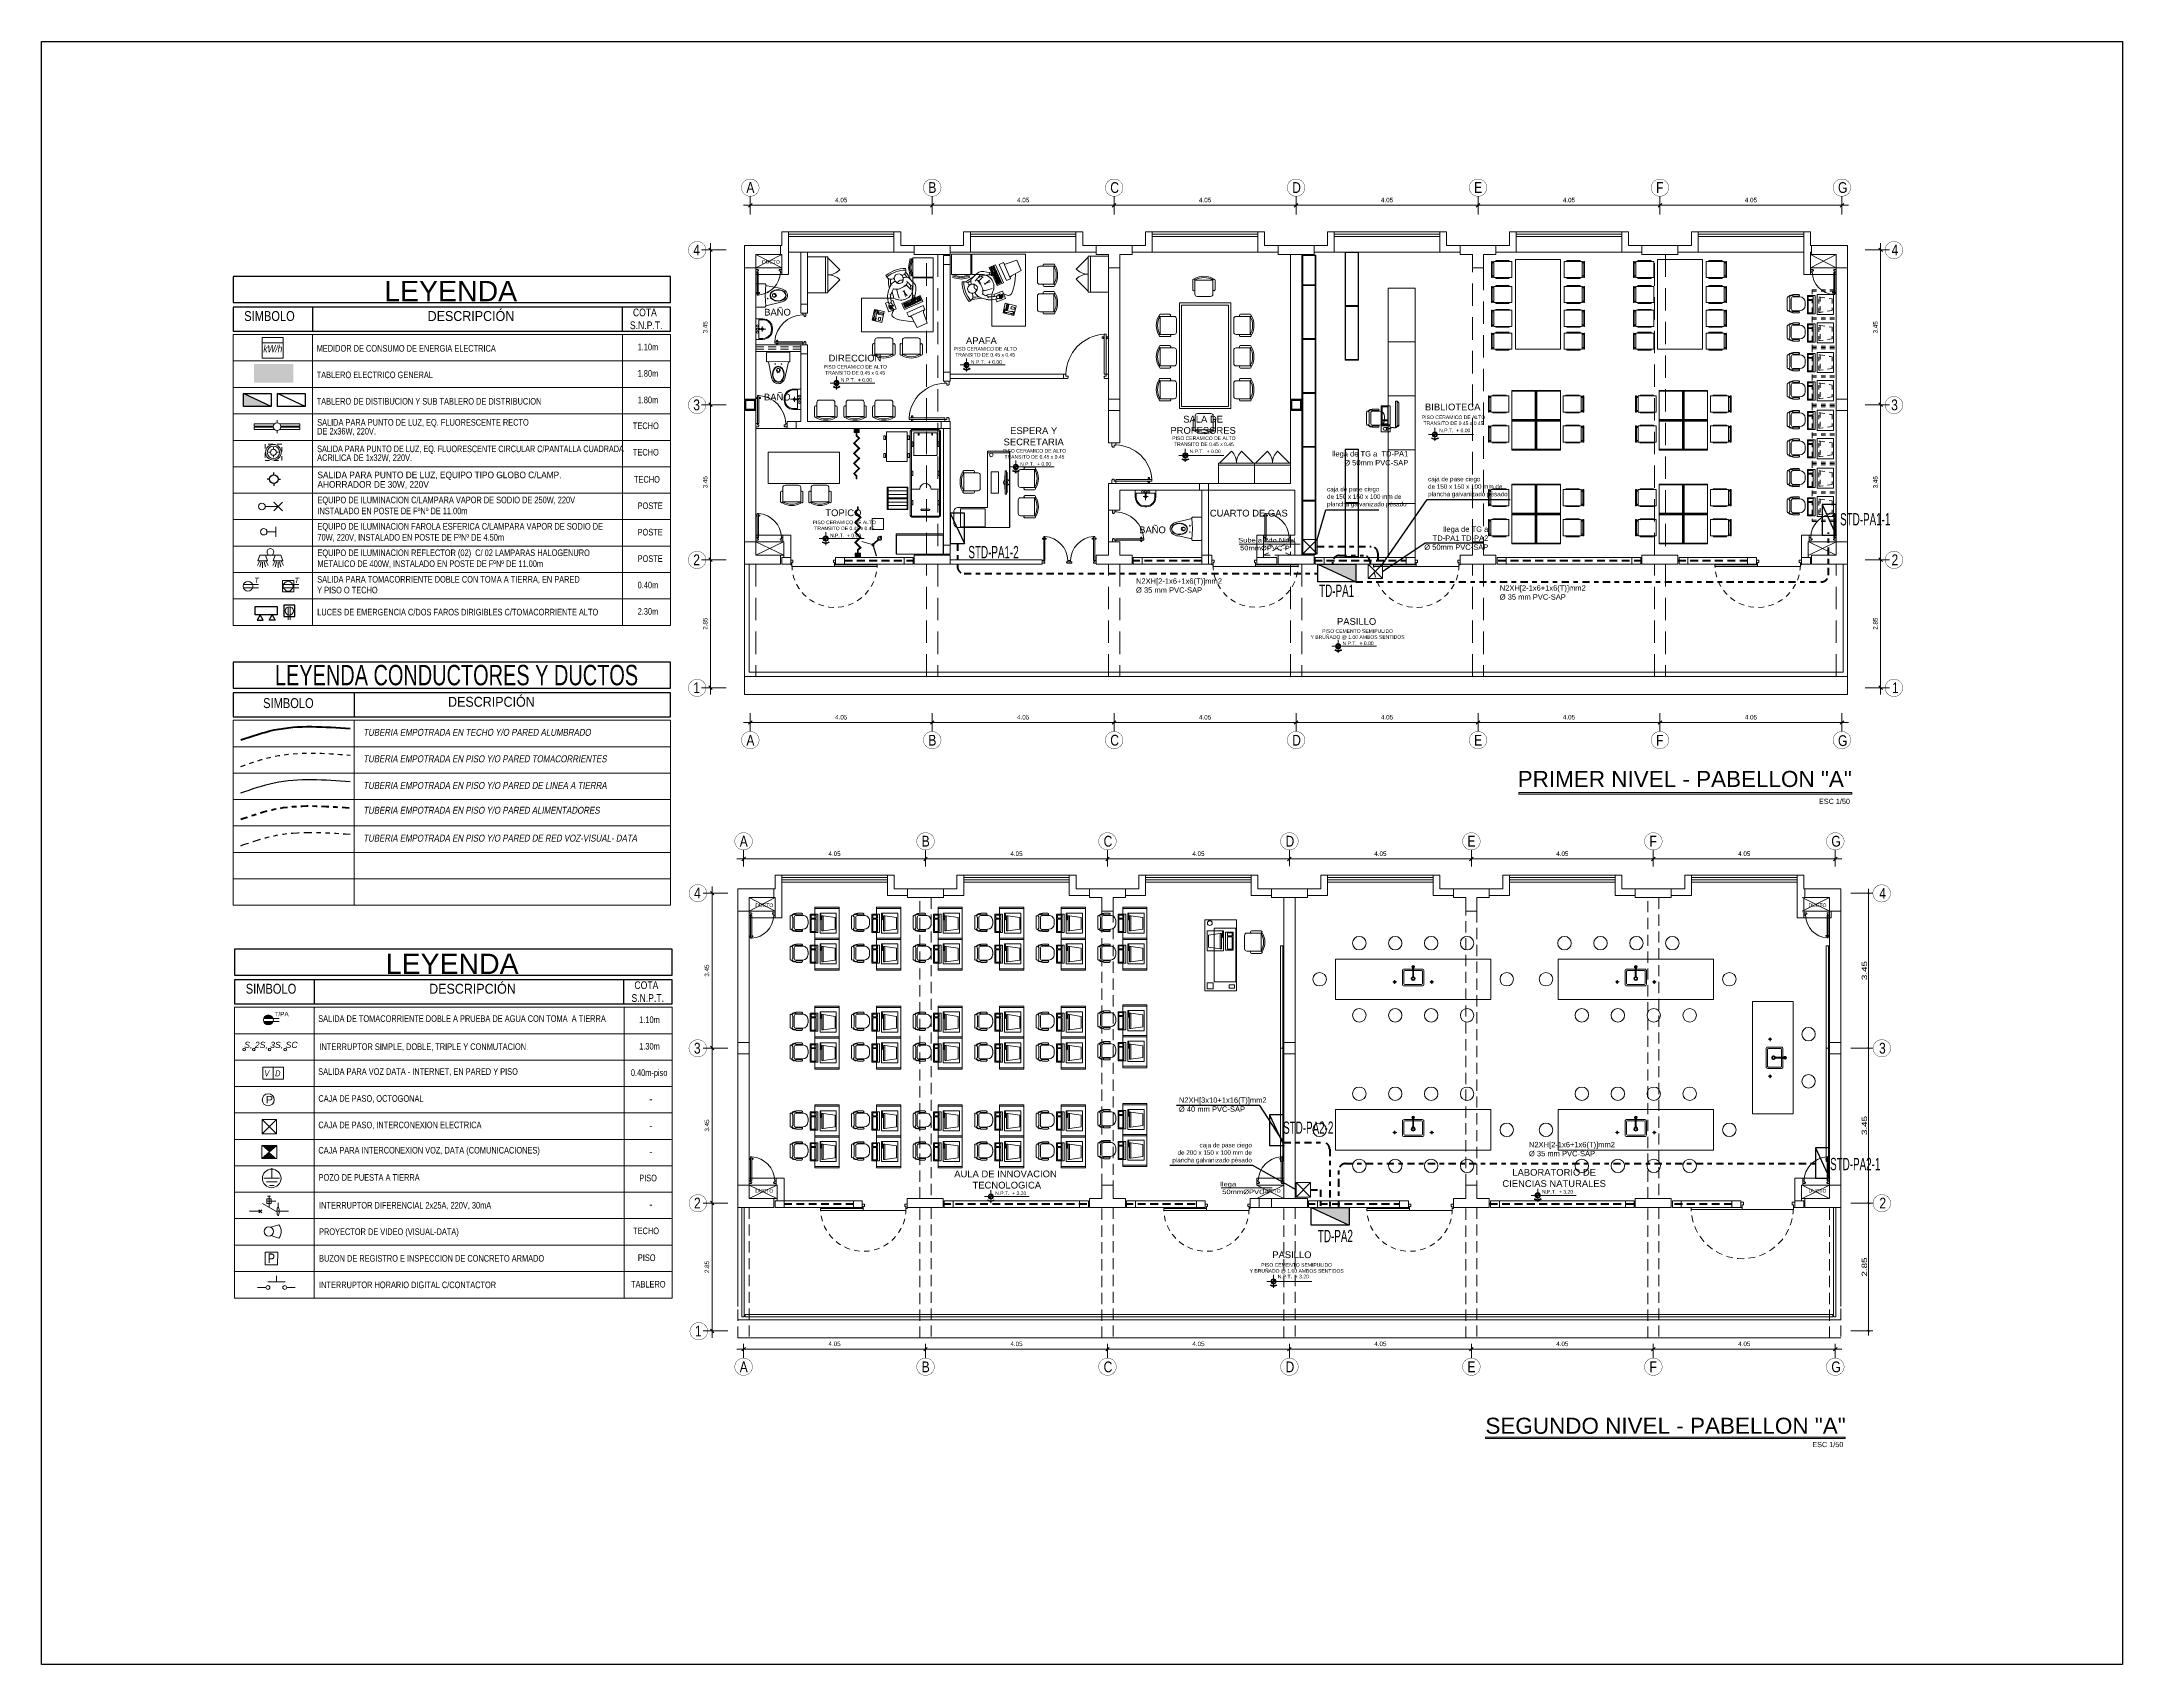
# Model space of a CAD drawing. Header units: millimetres. Extents: x 3354 to 3637, y 1117 to 1358.
# Drawn here: x 3363.18 to 3409.5, y 1208.44 to 1244.58 of the extents above; entities that cross this region are included whole.
import ezdxf

# ---------------------------------------------------------------- set-up
doc = ezdxf.new("R2010")
doc.units = ezdxf.units.MM
for name, pattern in [('ACAD_ISO07W100', [3, 0, -3]), ('ACAD_ISO15W100', [39, 12, -3, 12, -3, 0, -3, 0, -3, 0, -3]), ('CONTINUA', [0]), ('DASHDOT2', [12.7, 6.35, -3.175, 0, -3.175]), ('DASHED', [0.75, 0.5, -0.25]), ('DASHED2', [0.375, 0.25, -0.125]), ('HIDDEN2', [0.1875, 0.125, -0.0625]), ('TRAZOS1', [0.15, 0.1, -0.05]), ('TRAZOS2', [0.225, 0.15, -0.075])]:
    doc.linetypes.add(name, pattern=pattern)
for name, color, linetype, lineweight in [('0-Accesorio', 4, 'Continuous', 20), ('ACCESORIO', 4, 'Continuous', 20), ('ACCESORIOS', 4, 'Continuous', 18), ('ALIMENTADORES', 43, 'DASHDOT2', 50), ('buzones', 4, 'Continuous', 18), ('CAB30mm', 60, 'Continuous', 30), ('CASCO', 252, 'Continuous', 9), ('columnas', 1, 'Continuous', 5), ('COTAS', 7, 'Continuous', 9), ('FIERR2', 41, 'Continuous', 20), ('INST. TOMAC.', 3, 'DASHED', 30), ('LAMPARAS', 2, 'Continuous', 13), ('LAMPARAS AHORRADORAS', 2, 'Continuous', 20), ('Mobiliario GRCP', 25, 'Continuous', 20), ('MURO', 7, 'Continuous', 20), ('muros', 7, 'Continuous', 5), ('RED ALUMBRADO', 6, 'Continuous', 40), ('RED RED TV CABLE', 241, 'ACAD_ISO15W100', 40), ('RED TIERRA', 21, 'T_LINE', 30), ('SANIT', 160, 'Continuous', 60), ('SANITARIAS', 37, 'Continuous', 13), ('TABLERO', 122, 'Continuous', 25), ('tableros y cables', 14, 'Continuous', 18), ('TEXTO-CH', 2, 'Continuous', 18)]:
    doc.layers.add(name, color=color, linetype=linetype, lineweight=lineweight)
doc.layers.add('Efec-muebles', color=7, linetype='Continuous', lineweight=13, true_color=0x85826f)
doc.layers.add('texto', color=7, linetype='Continuous', lineweight=9, true_color=0x000000)
doc.layers.add('LUMINARIAS', color=2, linetype='Continuous')
doc.styles.add('1', font='arial.ttf')
doc.styles.add('2-SIETE', font='ARIALN.TTF', dxfattribs={"height": 0.07})
doc.styles.add('A-1', font='arial.ttf', dxfattribs={"height": 0.075})
doc.styles.add('BYE', font='ARIALN.TTF', dxfattribs={"oblique": 10, "height": 2})
doc.styles.add('MARIA', font='arial.ttf', dxfattribs={"height": 0.12})
doc.styles.add('NPT', font='arial.ttf', dxfattribs={"height": 0.1})
doc.styles.add('R60-50', font='arial.ttf', dxfattribs={"width": 1.3, "height": 0.12})
doc.styles.add('ROMAN', font='arial.ttf', dxfattribs={"width": 1.2})
doc.styles.get("Standard").update_dxf_attribs({"font": 'arial.ttf'})
doc.styles.add('style1', font='arial.ttf')
doc.styles.add('style2', font='arial.ttf')
doc.linetypes.add('T_LINE', pattern='A,12.7,-5.08,["T",Standard,S=2.54,R=0,X=-2.54,Y=-1.27],-6.35', length=24.13)
doc.dimstyles.new('1-50', dxfattribs={"dimtxt": 0.12, "dimasz": 0.05, "dimexe": 0.1, "dimexo": 0.1, "dimgap": 0.03, "dimtad": 1, "dimtoh": 1, "dimzin": 4, "dimdsep": 46, "dimtxsty": 'R60-50', "dimblk1": 'ARCHTICK', "dimblk2": 'ARCHTICK', "dimsah": 1, "dimcen": 0.09, "dimdle": 0.1, "dimclrd": 256, "dimclre": 256, "dimclrt": 7, "dimadec": 0, "dimazin": 0, "dimtfac": 1, "dimtix": 1, "dimtmove": 0, "dimatfit": 3, "dimfxl": 1, "dimtolj": 1, "dimtzin": 0, "dimarcsym": 0})
doc.dimstyles.new('DETEX50', dxfattribs={"dimtxt": 0.065, "dimasz": 0.05, "dimexe": 0.2, "dimexo": 0.2, "dimgap": 0.03, "dimtad": 1, "dimzin": 4, "dimdsep": 46, "dimtxsty": 'ROMAN', "dimblk1": 'DOT', "dimblk2": 'DOT', "dimsah": 1, "dimcen": 0, "dimse1": 1, "dimse2": 1, "dimclrd": 256, "dimclre": 256, "dimclrt": 256, "dimadec": 0, "dimazin": 0, "dimtfac": 1, "dimtmove": 1, "dimatfit": 3, "dimfxl": 1, "dimtvp": 1, "dimtolj": 1, "dimtzin": 0, "dimarcsym": 0})
doc.dimstyles.new('Esc  1  50', dxfattribs={"dimtxt": 0.1, "dimasz": 0.08, "dimexe": 0.2, "dimexo": 0.15, "dimgap": 0.065, "dimtad": 1, "dimzin": 4, "dimdsep": 46, "dimtxsty": 'Standard', "dimblk": 'OBLIQUE', "dimcen": 0.12, "dimdle": 0.15, "dimadec": 0, "dimazin": 0, "dimtfac": 1, "dimtix": 1, "dimtmove": 0, "dimatfit": 3, "dimldrblk": 'OBLIQUE', "dimfxl": 1, "dimarcsym": 0})

msp = doc.modelspace()

# ---------------------------------------------------------------- texts
at = {"layer": 'ACCESORIOS', "color": 4, "linetype": 'Continuous', "lineweight": 20, "ltscale": 0.1, "style": 'BYE', "oblique": 10}
for s, p in [('V', (3368.131, 1221.533, 6483.859)), ('D', (3368.369, 1221.532, 8104.824))]:
    msp.add_text(s, height=0.135, rotation=360, dxfattribs=at).set_placement(p)
at = {"layer": 'ACCESORIOS', "attachment_point": 1}
for s, insert, char_height, width in [('{\\fArial|b0|i1|c0|p34;S, 2S, 3S, SC}', (3367.691, 1222.304), 0.13787, 3.60811), ('{\\fArial|b0|i0|c0|p34;P}', (3368.173, 1221.1), 0.16877, 0.1307)]:
    msp.add_mtext(s, dxfattribs=dict(at, insert=insert, char_height=char_height, width=width))
at = {"layer": 'buzones', "ltscale": 0.5, "style": '2-SIETE'}
msp.add_text('P', height=0.21, rotation=359.9724, dxfattribs=at).set_placement((3368.214, 1217.38))
at = {"layer": 'columnas', "lineweight": 60, "style": 'NPT'}
for p in [(3370.806, 1238.795), (3370.84, 1223.814)]:
    msp.add_text('LEYENDA', height=0.4537, dxfattribs=at).set_placement(p)
at = {"layer": 'columnas', "lineweight": 60, "style": 'NPT', "width": 0.7}
msp.add_text('LEYENDA CONDUCTORES Y DUCTOS', height=0.45366, dxfattribs=at).set_placement((3368.374, 1230.244))
at = {"layer": 'COTAS'}
for s, height, style, p in [('PRIMER NIVEL - PABELLON "A"', 0.35785, '1', (3396.037, 1227.979)), ('ESC 1/50', 0.1155, 'style2', (3402.743, 1227.601)), ('SEGUNDO NIVEL - PABELLON "A"', 0.35785, '1', (3395.318, 1213.575)), ('ESC 1/50', 0.1155, 'style2', (3402.596, 1213.278))]:
    msp.add_text(s, height=height, dxfattribs=dict(at, style=style)).set_placement(p)
at = {"layer": 'MURO', "style": 'MARIA', "width": 1.2}
for s, p in [('Sube a 2do Nivel', (3389.815, 1233.424)), ('50mm%%CPVC-P', (3389.858, 1233.25)), ('llega ', (3389.417, 1219.086)), ('50mm%%CPVC-P', (3389.461, 1218.912))]:
    msp.add_text(s, height=0.1, dxfattribs=at).set_placement(p)
at = {"layer": 'MURO', "char_height": 0.12, "style": 'MARIA'}
for s, width, insert, attachment_point in [('llega de TG a  TD-PA1\\PØ 50mm PVC-SAP  ', 2.02325, (3393.601, 1235.459), 3), ('llega de TG a  \\PTD-PA1 TD-PA2\\PØ 50mm PVC-SAP  ', 2.66462, (3395.383, 1233.78), 3), ('N2XH[2-1x6+1x6(T)]mm2\\PØ 35 mm PVC-SAP  ', 2.02325, (3387.541, 1232.624, 0.179), 1), ('N2XH[2-1x6+1x6(T)]mm2\\PØ 35 mm PVC-SAP  ', 2.02325, (3395.638, 1232.47, 0.179), 1), ('N2XH[3x10+1x16(T)]mm2\\PØ 40 mm PVC-SAP  ', 2.02325, (3388.496, 1221.065, 0.179), 1), ('N2XH[2-1x6+1x6(T)]mm2\\PØ 35 mm PVC-SAP  ', 2.02325, (3396.288, 1220.075, 0.179), 1)]:
    msp.add_mtext_dynamic_manual_height_columns(s, width=width, gutter_width=12.5, heights=[0], dxfattribs=dict(at, insert=insert, attachment_point=attachment_point))
at = {"layer": 'MURO', "char_height": 0.1, "width": 3.70526, "style": 'MARIA'}
for s, insert, attachment_point in [('caja de pase ciego\\Pde 150 x 150 x 100 mm de\\Pplancha galvanizado pèsado', (3394.043, 1234.886), 1), ('caja de pase ciego\\Pde 150 x 150 x 100 mm de\\Pplancha galvanizado pèsado', (3391.794, 1234.662), 1), ('caja de pase ciego\\Pde 200 x 150 x 100 mm de\\Pplancha galvanizado pèsado', (3390.12, 1220.054), 3)]:
    msp.add_mtext(s, dxfattribs=dict(at, insert=insert, attachment_point=attachment_point))
at = {"layer": 'SANIT', "attachment_point": 1}
for s, insert, char_height, width in [('{\\W0.8;SIMBOLO}', (3367.69, 1238.577), 0.22094, 1.40233), ('{\\W0.9;DESCRIPCIÓN}', (3371.773, 1238.577), 0.22094, 2.78074), (' {\\W0.8;COTA\\PS.N.P.T.}', (3376.276, 1238.632), 0.17145, 2.15786), ('{\\W0.8;SIMBOLO}', (3368.111, 1229.957), 0.22094, 1.40233), ('{\\W0.9;DESCRIPCIÓN}', (3372.228, 1229.986), 0.22094, 2.78074), ('{\\W0.8;SIMBOLO}', (3367.724, 1223.596), 0.22094, 1.40233), ('{\\W0.9;DESCRIPCIÓN}', (3371.807, 1223.596), 0.22094, 2.78074), (' {\\W0.8;COTA\\PS.N.P.T.}', (3376.31, 1223.651), 0.17145, 2.15786)]:
    msp.add_mtext(s, dxfattribs=dict(at, insert=insert, char_height=char_height, width=width))
at = {"layer": 'TABLERO', "style": '2-SIETE', "width": 0.7}
for s, p in [('STD-PA1-1', (3403.214, 1233.804, 0.112)), ('STD-PA1-2', (3383.81, 1233.072, 0.112)), ('TD-PA1', (3391.618, 1232.212, 0.112)), ('STD-PA2-2', (3390.815, 1220.255, 0.112)), ('STD-PA2-1', (3402.991, 1219.445, 0.112)), ('TD-PA2', (3391.59, 1217.842, 0.112))]:
    msp.add_text(s, height=0.2733, rotation=0.0173, dxfattribs=at).set_placement(p)
at = {"layer": 'texto', "lineweight": 60}
for s, width, p in [('MEDIDOR DE CONSUMO DE ENERGIA ELECTRICA', 0.8, (3369.303, 1237.673)), ('TABLERO ELECTRICO GENERAL', 0.8, (3369.303, 1237.083)), ('TABLERO DE DISTIBUCION Y SUB TABLERO DE DISTRIBUCION', 0.8, (3369.303, 1236.494)), ('SALIDA PARA PUNTO DE LUZ, EQ. FLUORESCENTE RECTO', 0.8, (3369.314, 1236.025)), ('DE 2x36W, 220V.', 0.8, (3369.314, 1235.828)), ('ACRILICA DE 1x32W, 220V.', 0.8, (3369.314, 1235.238)), ('SALIDA PARA PUNTO DE LUZ, EQ. FLUORESCENTE CIRCULAR C/PANTALLA CUADRADA ', 0.75, (3369.314, 1235.435)), ('SALIDA PARA PUNTO DE LUZ, EQUIPO TIPO GLOBO C/LAMP. ', 0.9, (3369.32, 1234.855)), ('AHORRADOR DE 30W, 220V', 0.9, (3369.32, 1234.643)), ('EQUIPO DE ILUMINACION C/LAMPARA VAPOR DE SODIO DE 250W, 220V', 0.8, (3369.32, 1234.297)), ('INSTALADO EN POSTE DE FºNº DE 11.00m', 0.8, (3369.32, 1234.053)), ('70W, 220V, INSTALADO EN POSTE DE FºNº DE 4.50m', 0.8, (3369.32, 1233.465)), ('EQUIPO DE ILUMINACION FAROLA ESFERICA C/LAMPARA VAPOR DE SODIO DE ', 0.8, (3369.32, 1233.709)), ('EQUIPO DE ILUMINACION REFLECTOR (02)  C/ 02 LAMPARAS HALOGENURO', 0.8, (3369.32, 1233.121)), ('METALICO DE 400W, INSTALADO EN POSTE DE FºNº DE 11.00m', 0.8, (3369.32, 1232.877)), ('SALIDA PARA TOMACORRIENTE DOBLE CON TOMA A TIERRA, EN PARED ', 0.8, (3369.315, 1232.53)), ('Y PISO O TECHO', 0.8, (3369.315, 1232.29)), ('LUCES DE EMERGENCIA C/DOS FAROS DIRIGIBLES C/TOMACORRIENTE ALTO', 0.8, (3369.315, 1231.799)), ('SALIDA DE TOMACORRIENTE DOBLE A PRUEBA DE AGUA CON TOMA  A TIERRA', 0.8, (3369.337, 1222.747)), ('INTERRUPTOR SIMPLE, DOBLE, TRIPLE Y CONMUTACION', 0.8, (3369.364, 1222.122)), ('SALIDA PARA VOZ DATA - INTERNET, EN PARED Y PISO', 0.8, (3369.337, 1221.568)), ('CAJA DE PASO, OCTOGONAL', 0.8, (3369.341, 1220.968)), ('CAJA DE PASO, INTERCONEXION ELECTRICA', 0.8, (3369.341, 1220.379)), ('CAJA PARA INTERCONEXION VOZ, DATA (COMUNICACIONES)', 0.8, (3369.341, 1219.816)), ('POZO DE PUESTA A TIERRA', 0.8, (3369.346, 1219.21)), ('INTERRUPTOR DIFERENCIAL 2x25A, 220V, 30mA', 0.8, (3369.356, 1218.59)), ('PROYECTOR DE VIDEO (VISUAL-DATA)', 0.8, (3369.356, 1218.002)), ('BUZON DE REGISTRO E INSPECCION DE CONCRETO ARMADO', 0.8, (3369.356, 1217.408)), ('INTERRUPTOR HORARIO DIGITAL C/CONTACTOR', 0.8, (3369.356, 1216.818))]:
    msp.add_text(s, height=0.14729, dxfattribs=dict(at, width=width)).set_placement(p)
at = {"layer": 'texto', "style": 'BYE', "oblique": 10}
for s, p in [('TUBERIA EMPOTRADA EN TECHO Y/O PARED ALUMBRADO', (3370.341, 1229.118)), ('TUBERIA EMPOTRADA EN PISO Y/O PARED TOMACORRIENTES', (3370.341, 1228.529)), ('TUBERIA EMPOTRADA EN PISO Y/O PARED DE LINEA A TIERRA', (3370.341, 1227.935)), ('TUBERIA EMPOTRADA EN PISO Y/O PARED ALIMENTADORES', (3370.341, 1227.383)), ('TUBERIA EMPOTRADA EN PISO Y/O PARED DE RED VOZ-VISUAL- DATA', (3370.341, 1226.762))]:
    msp.add_text(s, height=0.15392, dxfattribs=at).set_placement(p)
at = {"layer": 'texto', "lineweight": 60, "char_height": 0.14729, "width": 0.78169, "attachment_point": 1}
for s, insert in [('{\\W0.8;1.10m}', (3376.448, 1237.851)), ('{\\W0.8;1.80m}', (3376.448, 1237.262)), ('{\\W0.8;1.80m}', (3376.448, 1236.672)), ('{\\fArial|b0|i0|c0|p34;\\W0.7;TECHO}', (3376.342, 1236.096)), ('{\\fArial|b0|i0|c0|p34;\\W0.7;TECHO}', (3376.342, 1235.507)), ('{\\W0.7;TECHO}', (3376.366, 1234.903)), ('{\\W0.8;POSTE}', (3376.448, 1234.315)), ('{\\W0.8;POSTE}', (3376.448, 1233.727)), ('{\\W0.8;POSTE}', (3376.448, 1233.139))]:
    msp.add_mtext(s, dxfattribs=dict(at, insert=insert))
at = {"layer": 'texto', "lineweight": 30, "width": 0.78169, "attachment_point": 1}
for s, insert, char_height in [('{\\W0.8;0.40m}', (3376.448, 1232.55), 0.14729), ('{\\W0.8;2.30m}', (3376.448, 1231.962), 0.14729), ('{\\W0.8;1.10m}', (3376.483, 1222.869), 0.14729), ('{\\W0.8;1.30m}', (3376.483, 1222.279), 0.14729), ('{\\W0.8;0.40m-piso}', (3376.297, 1221.69), 0.14729), ('-', (3376.708, 1221.102), 0.147), ('-', (3376.708, 1220.513), 0.147), ('-', (3376.708, 1219.925), 0.147), ('{\\W0.8;PISO}', (3376.483, 1219.345), 0.14729), ('-', (3376.708, 1218.756), 0.147), ('{\\W0.8;TECHO}', (3376.347, 1218.168), 0.14729), ('{\\W0.8;PISO}', (3376.453, 1217.57), 0.14729), ('{\\W0.8;TABLERO}', (3376.301, 1216.979), 0.14729)]:
    msp.add_mtext(s, dxfattribs=dict(at, insert=insert, char_height=char_height))

# ---------------------------------------------------------------- blocks, each defined once
blk = doc.blocks.new('SILLA1')
for p, q in [((-0.05, 0.2), (-0.4, 0.2)), ((-0.15, 0.25), (-0.366, 0.25)), ((-0.366, 0.2), (-0.366, -0.2)), ((-0.05, 0.2), (-0.15, 0.2)), ((0, -0.15), (0, 0.15)), ((-0.4, -0.2), (-0.05, -0.2)), ((-0.15, -0.25), (-0.366, -0.25))]:
    blk.add_line(p, q)
for centre, radius, start, end in [((-0.026, 0), 0.424, 151.8371, 208.1629), ((-0.026, 0), 0.394, 149.4733, 210.5267), ((-0.362, 0.225), 0.0256, 83.0309, 253.726), ((-0.153, 0.225), 0.0256, 286.274, 96.9691), ((-0.05, 0.15), 0.05, 0, 90), ((-0.362, -0.225), 0.0256, 106.274, 276.9691), ((-0.153, -0.225), 0.0256, 263.0309, 73.726), ((-0.05, -0.15), 0.05, 270, 0)]:
    blk.add_arc(centre, radius, start, end)
blk = doc.blocks.new('LAV-P')
at = {"layer": 'SANITARIAS', "linetype": 'CONTINUA', "lineweight": 5, "ltscale": 0.002}
for p, q in [((-0.24, 0), (-0.24, 0.167)), ((-0.24, 0), (0.24, 0)), ((-0.218, 0.073), (-0.218, 0.167)), ((-0.218, 0.073), (-0.012, 0.073)), ((-0.059, 0.149), (0.059, 0.149)), ((-0.019, 0.387), (0.019, 0.387)), ((-0.019, 0.365), (0.019, 0.365)), ((-0.012, 0.101), (0.012, 0.101)), ((-0.012, 0.056), (-0.012, 0.101)), ((0, 0.101), (0, 0.237)), ((0.012, 0.056), (0.012, 0.101)), ((0.012, 0.073), (0.218, 0.073)), ((0.218, 0.073), (0.218, 0.167)), ((0.24, 0), (0.24, 0.167))]:
    blk.add_line(p, q, dxfattribs=at)
for centre, radius in [((-0.074, 0.036), 0.0231), ((0, 0.149), 0.027), ((0.074, 0.036), 0.0231)]:
    blk.add_circle(centre, radius, dxfattribs=at)
for centre, radius, start, end in [((-0.019, 0.167), 0.221, 90, 180), ((-0.019, 0.167), 0.199, 90, 180), ((0, 0.036), 0.0231, 121.3084, 58.6916), ((0.019, 0.167), 0.221, 0, 90), ((0.019, 0.167), 0.199, 0, 90)]:
    blk.add_arc(centre, radius, start, end, dxfattribs=at)
blk = doc.blocks.new('ghjghg')
at = {"layer": 'Efec-muebles', "linetype": 'CONTINUA', "lineweight": 5, "ltscale": 0.002}
for p, q in [((722.41, 469.271), (722.41, 468.791)), ((722.609, 469.291), (722.43, 469.291)), ((722.619, 469.031), (722.629, 469.27)), ((722.628, 469.249), (722.933, 469.189)), ((722.43, 468.771), (722.609, 468.771)), ((722.629, 468.792), (722.619, 469.031)), ((722.629, 468.801), (722.965, 468.878)), ((722.779, 469.021), (722.779, 469.041)), ((722.801, 469.061), (722.815, 469.061)), ((722.815, 469.001), (722.801, 469.001)), ((722.809, 469.071), (722.829, 469.071)), ((722.829, 468.991), (722.809, 468.991)), ((722.869, 469.031), (722.869, 469.031))]:
    blk.add_line(p, q, dxfattribs=at)
for centre in [(722.675, 469.101), (722.675, 468.961)]:
    blk.add_circle(centre, 0.00635, dxfattribs=at)
for centre, radius, start, end in [((722.43, 469.271), 0.02, 90, 180), ((722.609, 469.271), 0.02, 357.5774, 90), ((722.43, 468.791), 0.02, 180, 270), ((722.609, 468.791), 0.02, 270, 2.4226), ((722.809, 469.041), 0.03, 90, 180), ((722.809, 469.021), 0.03, 180, 270), ((722.815, 469.031), 0.03, 0, 90), ((722.815, 469.031), 0.03, 270, 0), ((722.829, 469.031), 0.04, 0, 90), ((722.829, 469.031), 0.04, 270, 360)]:
    blk.add_arc(centre, radius, start, end, dxfattribs=at)
at = {"layer": 'Efec-muebles', "linetype": 'CONTINUA', "lineweight": 5, "ltscale": 0.002, "extrusion": (0, 0, -1)}
blk.add_ellipse((722.905, 469.031), major_axis=(0.18, 0), ratio=0.722222, dxfattribs=at)
at = {"layer": 'Efec-muebles', "linetype": 'CONTINUA', "lineweight": 5, "ltscale": 0.002}
for points, knots in [([(723.075, 469.031), (723.075, 469.003), (723.06, 468.974), (722.991, 468.919), (722.924, 468.904), (722.804, 468.926), (722.755, 468.961), (722.726, 469.042), (722.743, 469.088), (722.832, 469.148), (722.901, 469.159), (723.018, 469.131), (723.062, 469.093), (723.074, 469.045), (723.075, 469.038), (723.075, 469.031)], [0, 0, 0, 0, 0.74049, 0.74049, 1.813277, 1.813277, 2.886063, 2.886063, 3.958849, 3.958849, 5.031636, 5.031636, 6.104422, 6.104422, 6.283185, 6.283185, 6.283185, 6.283185]), ([(722.933, 469.189), (722.982, 469.184), (723.028, 469.167), (723.095, 469.11), (723.115, 469.071), (723.115, 469.031), (723.115, 469), (723.103, 468.97), (723.055, 468.912), (723.012, 468.889), (722.965, 468.878)], [4.853824, 4.853824, 4.853824, 4.853824, 5.580391, 5.580391, 6.283185, 6.283185, 6.283185, 6.822949, 6.822949, 7.551337, 7.551337, 7.551337, 7.551337])]:
    blk.add_open_spline(points, degree=3, knots=knots, dxfattribs=at)
blk = doc.blocks.new('RECTANG')
for p, q in [((1, 1), (0, 1)), ((0, 1), (0, 0)), ((0, 0), (1, 0)), ((1, 0), (1, 1))]:
    blk.add_line(p, q)
blk = doc.blocks.new('Silla-3')
at = {"color": 0}
for p, q in [((-0.45, 0.6), (-0.45, 0.33)), ((-0.42, 0.25), (-0.42, 0.3)), ((-0.4, 0.64), (-0.41, 0.64)), ((-0.41, 0.3), (-0.4, 0.3)), ((-0.4, 0.25), (-0.4, 0.3)), ((-0.37, 0.33), (-0.37, 0.6)), ((-0.34, 0.31), (-0.34, 0.65)), ((-0.34, 0.07), (-0.34, 0.07)), ((0.3, 0.03), (-0.3, 0.03)), ((-0.26, 0.16), (0.25, 0.16)), ((0.25, 0.23), (-0.26, 0.23)), ((-0.08, 0.91), (0.09, 0.91)), ((0.34, 0.65), (0.34, 0.31)), ((0.34, 0.07), (0.34, 0.07)), ((0.37, 0.33), (0.37, 0.6)), ((0.4, 0.64), (0.41, 0.64)), ((0.4, 0.25), (0.4, 0.3)), ((0.41, 0.3), (0.4, 0.3)), ((0.43, 0.25), (0.43, 0.3)), ((0.45, 0.6), (0.45, 0.33))]:
    blk.add_line(p, q, dxfattribs=at)
for centre, radius, start, end in [((-0.41, 0.6), 0.034, 90, 180), ((-0.41, 0.33), 0.034, 180, 270), ((-0.26, 0.25), 0.17, 180, 242.1194), ((-0.4, 0.6), 0.034, 0, 90), ((-0.4, 0.33), 0.034, 270, 0), ((-0.26, 0.25), 0.145, 180, 242.3805), ((-0.08, 0.65), 0.255, 90, 180), ((-0.26, 0.31), 0.085, 180, 270), ((-0.26, 0.07), 0.085, 90, 180), ((-0.3, 0.07), 0.0425, 180, 270), ((0.09, 0.65), 0.255, 0, 90), ((0.25, 0.31), 0.085, 270, 0), ((0.25, 0.07), 0.085, 360, 90), ((0.3, 0.07), 0.0425, 270, 360), ((0.25, 0.25), 0.145, 297.6195, 0), ((0.25, 0.25), 0.17, 297.8806, 360), ((0.4, 0.6), 0.034, 90, 180), ((0.4, 0.33), 0.034, 180, 270), ((0.41, 0.6), 0.034, 0, 90), ((0.41, 0.33), 0.034, 270, 0)]:
    blk.add_arc(centre, radius, start, end, dxfattribs=at)
blk = doc.blocks.new('lavaderok')
at = {"layer": 'Efec-muebles'}
for p, q in [((3033.897, 1660.898), (3033.897, 1660.978)), ((3034.102, 1661.175), (3034.102, 1660.9)), ((3034.3, 1661.195), (3034.122, 1661.195)), ((3034.293, 1661.245), (3034.293, 1661.234)), ((3034.3, 1661.245), (3034.293, 1661.245)), ((3034.3, 1661.234), (3034.293, 1661.234)), ((3034.3, 1661.062), (3034.3, 1661.275)), ((3034.319, 1661.062), (3034.319, 1661.275)), ((3034.327, 1661.245), (3034.319, 1661.245)), ((3034.327, 1661.234), (3034.319, 1661.234)), ((3034.497, 1661.195), (3034.319, 1661.195)), ((3034.327, 1661.245), (3034.327, 1661.234)), ((3034.517, 1660.9), (3034.517, 1661.175)), ((3034.722, 1660.898), (3034.722, 1660.978)), ((3033.943, 1660.939), (3033.856, 1660.939)), ((3034.122, 1660.88), (3034.497, 1660.88)), ((3034.767, 1660.939), (3034.68, 1660.939))]:
    blk.add_line(p, q, dxfattribs=at)
for points in [[(3034.3, 1661.225), (3034.107, 1661.225, 0.414214), (3034.072, 1661.19), (3034.072, 1660.885, 0.414214), (3034.107, 1660.85)], [(3034.107, 1660.85), (3034.512, 1660.85, 0.414214), (3034.547, 1660.885), (3034.547, 1661.19, 0.414214), (3034.512, 1661.225), (3034.319, 1661.225)]]:
    blk.add_lwpolyline(points, format="xyb", dxfattribs=at)
for centre, radius in [((3033.897, 1660.939), 0.0242), ((3033.897, 1660.939), 0.015), ((3033.897, 1660.939), 0.00883), ((3034.31, 1661.013), 0.025), ((3034.722, 1660.939), 0.0242), ((3034.722, 1660.939), 0.015), ((3034.722, 1660.939), 0.00883)]:
    blk.add_circle(centre, radius, dxfattribs=at)
for centre, radius, start, end in [((3034.122, 1661.175), 0.02, 90, 180), ((3034.31, 1661.013), 0.0428, 103.9271, 76.0729), ((3034.31, 1661.013), 0.0383, 99.4862, 80.5138), ((3034.31, 1661.275), 0.0296, 288.7841, 251.2159), ((3034.31, 1661.275), 0.0226, 294.9499, 245.0501), ((3034.31, 1661.062), 0.0125, 139.6408, 40.3592), ((3034.31, 1661.275), 0.00952, 0, 180), ((3034.31, 1661.062), 0.00953, 180, 0), ((3034.497, 1661.175), 0.02, 0, 90), ((3034.122, 1660.9), 0.02, 180, 270), ((3034.497, 1660.9), 0.02, 270, 0)]:
    blk.add_arc(centre, radius, start, end, dxfattribs=at)
blk = doc.blocks.new('sdsf')
at = {"layer": 'Efec-muebles'}
for p, q in [((3314.952, 1707.771), (3314.952, 1707.766)), ((3314.961, 1707.775), (3314.962, 1707.766)), ((3314.966, 1707.753), (3315.001, 1707.792)), ((3314.966, 1707.267), (3314.966, 1707.753)), ((3314.971, 1707.782), (3314.972, 1707.768)), ((3314.98, 1707.79), (3314.981, 1707.775)), ((3314.99, 1707.796), (3314.991, 1707.781)), ((3315, 1707.802), (3315.001, 1707.788)), ((3315.001, 1707.226), (3315.001, 1707.792)), ((3315.001, 1707.792), (3315.036, 1707.792)), ((3315.01, 1707.808), (3315.011, 1707.794)), ((3315.018, 1707.813), (3315.019, 1707.799)), ((3315.028, 1707.819), (3315.029, 1707.805)), ((3315.036, 1707.823), (3315.037, 1707.809)), ((3315.036, 1707.792), (3315.036, 1707.226)), ((3315.045, 1707.827), (3315.047, 1707.813)), ((3315.055, 1707.828), (3315.056, 1707.814)), ((3315.064, 1707.827), (3315.066, 1707.813)), ((3315.074, 1707.827), (3315.075, 1707.813)), ((3315.084, 1707.825), (3315.086, 1707.811)), ((3315.094, 1707.822), (3315.095, 1707.808)), ((3315.103, 1707.821), (3315.105, 1707.808)), ((3315.113, 1707.822), (3315.114, 1707.808)), ((3315.122, 1707.823), (3315.124, 1707.809)), ((3315.131, 1707.828), (3315.133, 1707.814)), ((3315.141, 1707.832), (3315.142, 1707.817)), ((3315.15, 1707.835), (3315.152, 1707.82)), ((3315.16, 1707.84), (3315.161, 1707.826)), ((3315.16, 1707.751), (3315.16, 1707.335)), ((3315.36, 1707.751), (3315.16, 1707.751)), ((3315.161, 1707.777), (3315.161, 1707.908)), ((3315.161, 1707.908), (3315.36, 1707.908)), ((3315.36, 1707.777), (3315.161, 1707.777)), ((3315.169, 1707.843), (3315.171, 1707.829)), ((3315.179, 1707.847), (3315.18, 1707.832)), ((3315.188, 1707.849), (3315.19, 1707.835)), ((3315.198, 1707.852), (3315.199, 1707.838)), ((3315.205, 1707.816), (3315.205, 1707.871)), ((3315.205, 1707.871), (3315.283, 1707.871)), ((3315.205, 1707.843), (3315.238, 1707.843)), ((3315.283, 1707.816), (3315.205, 1707.816)), ((3315.211, 1707.729), (3315.211, 1707.663)), ((3315.335, 1707.729), (3315.211, 1707.729)), ((3315.238, 1707.816), (3315.238, 1707.871)), ((3315.305, 1707.863), (3315.283, 1707.871)), ((3315.283, 1707.816), (3315.305, 1707.823)), ((3315.314, 1707.845), (3315.305, 1707.863)), ((3315.305, 1707.823), (3315.314, 1707.842)), ((3315.314, 1707.845), (3315.314, 1707.842)), ((3315.335, 1707.663), (3315.335, 1707.729)), ((3315.36, 1707.908), (3315.36, 1707.777)), ((3315.36, 1707.335), (3315.36, 1707.751)), ((3315.552, 1707.76), (3315.398, 1707.76)), ((3315.406, 1707.789), (3315.406, 1707.793)), ((3315.422, 1707.808), (3315.546, 1707.808)), ((3315.546, 1707.774), (3315.422, 1707.774)), ((3315.58, 1707.799), (3315.56, 1707.799)), ((3315.561, 1707.793), (3315.561, 1707.789)), ((3315.58, 1707.787), (3315.561, 1707.787)), ((3315.662, 1707.76), (3315.662, 1707.76)), ((3315.682, 1707.47), (3315.682, 1707.741)), ((3315.001, 1707.226), (3314.966, 1707.267)), ((3315.16, 1707.335), (3315.36, 1707.335)), ((3315.211, 1707.663), (3315.335, 1707.663)), ((3315.211, 1707.641), (3315.211, 1707.357)), ((3315.335, 1707.641), (3315.211, 1707.641)), ((3315.211, 1707.357), (3315.335, 1707.357)), ((3315.282, 1707.644), (3315.282, 1707.567)), ((3315.335, 1707.357), (3315.335, 1707.641)), ((3315.398, 1707.45), (3315.552, 1707.45)), ((3315.406, 1707.421), (3315.406, 1707.418)), ((3315.546, 1707.437), (3315.422, 1707.437)), ((3315.422, 1707.402), (3315.546, 1707.402)), ((3315.58, 1707.412), (3315.56, 1707.412)), ((3315.58, 1707.423), (3315.561, 1707.423)), ((3315.561, 1707.418), (3315.561, 1707.421)), ((3315.591, 1707.489), (3315.591, 1707.721)), ((3315.624, 1707.721), (3315.624, 1707.489)), ((3315.662, 1707.45), (3315.662, 1707.45)), ((3315.036, 1707.226), (3315.001, 1707.226))]:
    blk.add_line(p, q, dxfattribs=at)
for centre, radius, start, end in [((3315.398, 1707.644), 0.116, 90, 180), ((3315.422, 1707.793), 0.0155, 90, 180), ((3315.422, 1707.789), 0.0155, 180, 270), ((3315.546, 1707.793), 0.0155, 0, 90), ((3315.546, 1707.789), 0.0155, 270, 0), ((3315.552, 1707.721), 0.0387, 360, 90), ((3315.58, 1707.721), 0.0773, 27.8806, 90), ((3315.58, 1707.721), 0.0657, 27.6195, 90), ((3315.662, 1707.721), 0.0387, 90, 180), ((3315.662, 1707.741), 0.0193, 360, 90), ((3315.398, 1707.567), 0.116, 180, 270), ((3315.422, 1707.421), 0.0155, 90, 180), ((3315.422, 1707.418), 0.0155, 180, 270), ((3315.546, 1707.421), 0.0155, 0, 90), ((3315.546, 1707.418), 0.0155, 270, 0), ((3315.552, 1707.489), 0.0387, 270, 0), ((3315.58, 1707.489), 0.0657, 270, 332.3805), ((3315.58, 1707.489), 0.0773, 270, 332.1194), ((3315.662, 1707.489), 0.0387, 180, 270), ((3315.662, 1707.47), 0.0193, 270, 0)]:
    blk.add_arc(centre, radius, start, end, dxfattribs=at)
blk = doc.blocks.new('dssa')
at = {"layer": 'Efec-muebles'}
for p, q in [((0, 0.024), (0.036, 0.024)), ((0, 0), (0.036, 0)), ((0, -0.292), (0.036, -0.292)), ((0, -0.316), (0.036, -0.316))]:
    blk.add_line(p, q, dxfattribs=at)
for points in [[(0, -0.326), (-0.4, -0.326), (-0.4, 0.034), (0, 0.034), (0, -0.326)], [(-0.053, 0.053), (-0.331, 0.053)], [(-0.331, 0.034), (-0.053, 0.034)], [(-0.331, -0.326), (-0.053, -0.326)], [(-0.053, -0.345), (-0.331, -0.345)]]:
    blk.add_lwpolyline(points, dxfattribs=at)
blk.add_lwpolyline([(0.054, 0.034), (0.036, 0.034), (0.036, -0.326), (0.054, -0.326)], close=True, dxfattribs=at)
for centre, start, end in [((-0.331, 0.043), 90, 270), ((-0.053, 0.043), 270, 90), ((-0.331, -0.336), 90, 270), ((-0.053, -0.336), 270, 90)]:
    blk.add_arc(centre, 0.00947, start, end, dxfattribs=at)
blk = doc.blocks.new('MUEBLE MAESTRO INT')
at = {"layer": 'Efec-muebles', "lineweight": 15}
for p, q in [((3228.44, 1644.779), (3228.44, 1646.364)), ((3228.44, 1646.364), (3229.14, 1646.364)), ((3229.14, 1646.364), (3229.14, 1644.779)), ((3228.779, 1646.057), (3228.516, 1646.018)), ((3228.516, 1646.018), (3228.516, 1645.755)), ((3228.516, 1645.755), (3228.779, 1645.717)), ((3228.809, 1646.057), (3228.779, 1646.057)), ((3228.779, 1646.057), (3228.779, 1645.717)), ((3228.779, 1645.717), (3228.809, 1645.717)), ((3228.809, 1645.717), (3228.809, 1646.057)), ((3228.851, 1646.095), (3228.83, 1646.095)), ((3228.83, 1646.095), (3228.83, 1645.967)), ((3228.83, 1645.967), (3228.851, 1645.967)), ((3229.323, 1646.015), (3229.323, 1645.715)), ((3229.723, 1646.065), (3229.373, 1646.065)), ((3229.373, 1645.665), (3229.723, 1645.665)), ((3229.373, 1645.665), (3229.473, 1645.665)), ((3229.473, 1646.115), (3229.688, 1646.115)), ((3229.688, 1645.665), (3229.688, 1646.065)), ((3229.473, 1645.615), (3229.688, 1645.615)), ((3229.14, 1644.779), (3228.44, 1644.779))]:
    blk.add_line(p, q, dxfattribs=at)
for points in [[(3228.648, 1646.173), (3229.125, 1646.173), (3229.125, 1644.98), (3228.648, 1644.98)], [(3228.492, 1644.961), (3228.62, 1644.961), (3228.62, 1644.827), (3228.492, 1644.827)], [(3228.976, 1644.915), (3229.097, 1644.915), (3229.097, 1644.84), (3228.976, 1644.84)]]:
    blk.add_lwpolyline(points, close=True, dxfattribs=at)
blk.add_circle((3228.548, 1646.288), 0.053, dxfattribs=at)
for centre, radius, start, end in [((3229.373, 1646.015), 0.05, 90, 180), ((3229.373, 1645.715), 0.05, 180, 270), ((3229.476, 1646.09), 0.0256, 83.0309, 253.726), ((3229.476, 1645.64), 0.0256, 106.274, 276.9691), ((3229.685, 1646.09), 0.0256, 286.274, 96.9691), ((3229.685, 1645.64), 0.0256, 263.0309, 73.726), ((3229.349, 1645.865), 0.394, 329.4733, 30.5267), ((3229.349, 1645.865), 0.424, 331.8371, 28.1629)]:
    blk.add_arc(centre, radius, start, end, dxfattribs=at)
for p, xscale, yscale, zscale, rotation in [((3228.851, 1645.668), 0.4476315789474938, 0.3623684210524516, 0.4476315789474938, 89.99999999761354), ((3229.068, 1645.685), 0.4049999999990632, 0.1705263157894024, 0.4049999999990632, 89.9999999976196), ((3229.046, 1646.005), 0.06394736842003113, 0.1065789473682344, 0.06394736842003113, 89.99999999755532), ((3229.046, 1645.706), 0.2771052631587736, 0.1065789473682344, 0.2771052631587736, 89.99999999764933)]:
    blk.add_blockref('RECTANG', p, dxfattribs=dict(at, xscale=xscale, yscale=yscale, zscale=zscale, rotation=rotation))
blk = doc.blocks.new('H-7')
at = {"layer": 'Efec-muebles'}
for p, q in [((-1.589, 0.15), (-1.499, 0.15)), ((-1.589, 0.13), (-1.589, 0.15)), ((-1.589, 0.13), (-1.507, 0.13)), ((-1.507, 0.13), (-1.421, 0.044)), ((-1.499, 0.15), (-1.407, 0.058)), ((-1.271, 0.237), (-1.449, 0.058)), ((-1.257, 0.222), (-1.435, 0.044)), ((-1.299, 0.222), (-1.121, 0.044)), ((-1.285, 0.237), (-1.107, 0.058)), ((-0.971, 0.237), (-1.149, 0.058)), ((-0.957, 0.222), (-1.135, 0.044)), ((-1.002, 0.222), (-0.824, 0.044)), ((-0.988, 0.237), (-0.81, 0.058)), ((-0.674, 0.237), (-0.852, 0.058)), ((-0.66, 0.222), (-0.838, 0.044)), ((-0.702, 0.222), (-0.524, 0.044)), ((-0.688, 0.237), (-0.51, 0.058)), ((-0.374, 0.237), (-0.552, 0.058)), ((-0.36, 0.222), (-0.538, 0.044)), ((-0.402, 0.222), (-0.31, 0.13)), ((-0.388, 0.237), (-0.302, 0.15)), ((-0.31, 0.13), (-0.213, 0.13)), ((-0.302, 0.15), (-0.213, 0.15)), ((-0.193, 0.215), (-0.213, 0.215)), ((-0.213, 0.215), (-0.213, 0.065)), ((-0.213, 0.065), (-0.193, 0.065)), ((-0.193, 0.065), (-0.193, 0.215)), ((-0.158, 0.215), (-0.178, 0.215)), ((-0.178, 0.215), (-0.178, 0.065)), ((-0.178, 0.065), (-0.158, 0.065)), ((-0.158, 0.065), (-0.158, 0.215)), ((-0.123, 0.215), (-0.143, 0.215)), ((-0.143, 0.215), (-0.143, 0.065)), ((-0.143, 0.065), (-0.123, 0.065)), ((-0.123, 0.065), (-0.123, 0.215)), ((-0.088, 0.215), (-0.108, 0.215)), ((-0.108, 0.215), (-0.108, 0.065)), ((-0.108, 0.065), (-0.088, 0.065)), ((-0.088, 0.065), (-0.088, 0.215))]:
    blk.add_line(p, q, dxfattribs=at)
blk = doc.blocks.new('D-9')
at = {"layer": 'Efec-muebles'}
for p, q in [((-0.076, 0.245), (-0.072, 0.247)), ((-0.009, 0.021), (-0.076, 0.245)), ((-0.004, 0.021), (-0.072, 0.247)), ((-0.014, 0.021), (-0.021, 0.014)), ((-0.021, 0.014), (-0.021, -0.014)), ((0.014, 0.021), (-0.014, 0.021)), ((0.021, 0.014), (0.014, 0.021)), ((0.021, -0.004), (0.021, 0.014)), ((-0.165, -0.158), (-0.191, -0.184)), ((-0.184, -0.191), (-0.191, -0.184)), ((-0.158, -0.165), (-0.184, -0.191)), ((-0.021, -0.014), (-0.136, -0.129)), ((-0.014, -0.021), (-0.129, -0.136)), ((-0.014, -0.021), (-0.021, -0.014)), ((-0.014, -0.021), (0.014, -0.021)), ((0.014, -0.021), (0.021, -0.014)), ((0.021, -0.004), (0.247, -0.072)), ((0.021, -0.004), (0.021, -0.014)), ((0.021, -0.009), (0.245, -0.076)), ((0.245, -0.076), (0.247, -0.072))]:
    blk.add_line(p, q, dxfattribs=at)
for centre, radius in [((0, 0), 0.0155), ((-0.147, -0.148), 0.0439), ((-0.147, -0.147), 0.0213)]:
    blk.add_circle(centre, radius, dxfattribs=at)
blk = doc.blocks.new('NENE')
at = {"layer": 'Efec-muebles'}
for p, q in [((3086.058, 1563.99, -0.011), (3086.058, 1565.865, -0.011)), ((3086.083, 1563.99, -0.011), (3086.083, 1565.865, -0.011)), ((3086.083, 1565.628, -0.011), (3086.113, 1565.628, -0.011)), ((3086.095, 1565.903, -0.011), (3086.693, 1565.903, -0.011)), ((3086.095, 1565.878, -0.011), (3086.693, 1565.878, -0.011)), ((3086.113, 1565.628, -0.011), (3086.113, 1565.528, -0.011)), ((3086.306, 1565.753, -0.011), (3086.481, 1565.753, -0.011)), ((3086.306, 1565.728, -0.011), (3086.481, 1565.728, -0.011)), ((3086.705, 1565.628, -0.011), (3086.675, 1565.628, -0.011)), ((3086.675, 1565.528, -0.011), (3086.675, 1565.628, -0.011)), ((3086.705, 1565.865, -0.011), (3086.705, 1563.99, -0.011)), ((3086.73, 1565.865, -0.011), (3086.73, 1563.99, -0.011)), ((3086.083, 1565.528, -0.011), (3086.113, 1565.528, -0.011)), ((3086.269, 1565.278, -0.011), (3086.083, 1565.278, -0.011)), ((3086.705, 1565.278, -0.011), (3086.519, 1565.278, -0.011)), ((3086.705, 1565.528, -0.011), (3086.675, 1565.528, -0.011)), ((3086.083, 1564.978, -0.011), (3086.113, 1564.978, -0.011)), ((3086.083, 1564.878, -0.011), (3086.113, 1564.878, -0.011)), ((3086.113, 1564.878, -0.011), (3086.113, 1564.978, -0.011)), ((3086.675, 1564.978, -0.011), (3086.675, 1564.878, -0.011)), ((3086.705, 1564.978, -0.011), (3086.675, 1564.978, -0.011)), ((3086.705, 1564.878, -0.011), (3086.675, 1564.878, -0.011)), ((3086.083, 1564.328, -0.011), (3086.113, 1564.328, -0.011)), ((3086.083, 1564.228, -0.011), (3086.113, 1564.228, -0.011)), ((3086.113, 1564.228, -0.011), (3086.113, 1564.328, -0.011)), ((3086.133, 1564.04, -0.011), (3086.133, 1564.515, -0.011)), ((3086.643, 1564.528, -0.011), (3086.145, 1564.528, -0.011)), ((3086.655, 1564.515, -0.011), (3086.655, 1564.04, -0.011)), ((3086.675, 1564.328, -0.011), (3086.675, 1564.228, -0.011)), ((3086.705, 1564.328, -0.011), (3086.675, 1564.328, -0.011)), ((3086.705, 1564.228, -0.011), (3086.675, 1564.228, -0.011)), ((3086.693, 1563.978, -0.011), (3086.095, 1563.978, -0.011)), ((3086.693, 1563.953, -0.011), (3086.095, 1563.953, -0.011)), ((3086.643, 1564.028, -0.011), (3086.145, 1564.028, -0.011)), ((3086.254, 1564.078, -0.011), (3086.234, 1564.078, -0.011)), ((3086.234, 1564.028, -0.011), (3086.234, 1564.078, -0.011)), ((3086.254, 1564.028, -0.011), (3086.254, 1564.078, -0.011)), ((3086.554, 1564.078, -0.011), (3086.534, 1564.078, -0.011)), ((3086.534, 1564.028, -0.011), (3086.534, 1564.078, -0.011)), ((3086.554, 1564.028, -0.011), (3086.554, 1564.078, -0.011))]:
    blk.add_line(p, q, dxfattribs=at)
for centre, radius, start, end in [((3086.095, 1565.865, -0.011), 0.0375, 90, 180), ((3086.095, 1565.865, -0.011), 0.0125, 90, 180), ((3086.306, 1565.74, -0.011), 0.0125, 90, 270), ((3086.481, 1565.74, -0.011), 0.0125, 270, 90), ((3086.693, 1565.865, -0.011), 0.0375, 0, 90), ((3086.693, 1565.865, -0.011), 0.0125, 0, 90), ((3086.394, 1565.278, -0.011), 0.125, 180, 0), ((3086.145, 1564.515, -0.011), 0.0125, 90, 180), ((3086.643, 1564.515, -0.011), 0.0125, 0, 90), ((3086.095, 1563.99, -0.011), 0.0375, 180, 270), ((3086.095, 1563.99, -0.011), 0.0125, 180, 270), ((3086.145, 1564.04, -0.011), 0.0125, 180, 270), ((3086.643, 1564.04, -0.011), 0.0125, 270, 0), ((3086.693, 1563.99, -0.011), 0.0125, 270, 0), ((3086.693, 1563.99, -0.011), 0.0375, 270, 0)]:
    blk.add_arc(centre, radius, start, end, dxfattribs=at)
blk = doc.blocks.new('HLMS')
at = {"layer": 'Efec-muebles'}
for p, q in [((3085.507, 1565.234, -0.011), (3085.937, 1565.234, -0.011)), ((3085.507, 1565.157, -0.011), (3085.937, 1565.157, -0.011)), ((3085.517, 1565.234, -0.011), (3085.947, 1565.234, -0.011)), ((3085.517, 1565.157, -0.011), (3085.947, 1565.157, -0.011)), ((3085.507, 1564.984, -0.011), (3085.937, 1564.984, -0.011)), ((3085.507, 1564.907, -0.011), (3085.937, 1564.907, -0.011)), ((3085.517, 1564.984, -0.011), (3085.947, 1564.984, -0.011)), ((3085.517, 1564.907, -0.011), (3085.947, 1564.907, -0.011))]:
    blk.add_line(p, q, dxfattribs=at)
at = {"layer": 'Efec-muebles', "elevation": -0.011}
for points in [[(3085.947, 1565.035), (3085.947, 1565.32), (3085.497, 1565.32), (3085.497, 1565.029)], [(3085.957, 1565.035), (3085.957, 1565.32), (3085.507, 1565.32), (3085.507, 1565.029)], [(3085.497, 1565.029), (3085.497, 1564.82), (3085.947, 1564.82), (3085.947, 1565.029)], [(3085.507, 1565.03), (3085.507, 1565.06), (3085.937, 1565.06), (3085.937, 1565.029)], [(3085.937, 1565.029), (3085.937, 1564.83), (3085.507, 1564.83), (3085.507, 1565.029)], [(3085.507, 1565.029), (3085.507, 1564.82), (3085.957, 1564.82), (3085.957, 1565.029)], [(3085.517, 1565.03), (3085.517, 1565.06), (3085.947, 1565.06), (3085.947, 1565.029)], [(3085.947, 1565.029), (3085.947, 1564.83), (3085.517, 1564.83), (3085.517, 1565.029)]]:
    blk.add_lwpolyline(points, dxfattribs=at)
for points in [[(3085.937, 1565.31), (3085.507, 1565.31), (3085.507, 1565.08), (3085.937, 1565.08)], [(3085.947, 1565.31), (3085.517, 1565.31), (3085.517, 1565.08), (3085.947, 1565.08)]]:
    blk.add_lwpolyline(points, close=True, dxfattribs=at)
blk = doc.blocks.new('AGAG')
at = {"layer": 'Efec-muebles', "elevation": -0.015}
for points in [[(3084.353, 1564.498), (3084.353, 1564.415), (3084.317, 1564.415), (3084.317, 1564.498)], [(3084.373, 1564.468), (3084.373, 1564.445), (3084.353, 1564.445), (3084.353, 1564.468)], [(3084.373, 1564.587), (3084.373, 1563.927), (3084.833, 1563.927), (3084.833, 1564.587)], [(3084.833, 1564.468), (3084.833, 1564.445), (3084.854, 1564.445), (3084.854, 1564.468)], [(3084.854, 1564.498), (3084.854, 1564.415), (3084.89, 1564.415), (3084.89, 1564.498)], [(3084.353, 1564.016), (3084.353, 1564.1), (3084.317, 1564.1), (3084.317, 1564.016)], [(3084.373, 1564.046), (3084.373, 1564.07), (3084.353, 1564.07), (3084.353, 1564.046)], [(3084.833, 1564.046), (3084.833, 1564.07), (3084.854, 1564.07), (3084.854, 1564.046)], [(3084.854, 1564.016), (3084.854, 1564.1), (3084.89, 1564.1), (3084.89, 1564.016)]]:
    blk.add_lwpolyline(points, close=True, dxfattribs=at)
blk = doc.blocks.new('UIO')
at = {"layer": 'Efec-muebles', "lineweight": 15}
for p, q in [((845.432, 355.948), (845.782, 355.948)), ((845.682, 355.998), (845.466, 355.998)), ((845.466, 355.548), (845.466, 355.948)), ((845.832, 355.898), (845.832, 355.598)), ((845.782, 355.548), (845.432, 355.548)), ((845.682, 355.498), (845.466, 355.498)), ((845.782, 355.548), (845.682, 355.548))]:
    blk.add_line(p, q, dxfattribs=at)
for centre, radius, start, end in [((845.805, 355.748), 0.424, 151.8371, 208.1629), ((845.805, 355.748), 0.394, 149.4733, 210.5267), ((845.47, 355.973), 0.0256, 83.0309, 253.726), ((845.678, 355.973), 0.0256, 286.274, 96.9691), ((845.782, 355.898), 0.05, 0, 90), ((845.47, 355.524), 0.0256, 106.274, 276.9691), ((845.678, 355.524), 0.0256, 263.0309, 73.726), ((845.782, 355.598), 0.05, 270, 0)]:
    blk.add_arc(centre, radius, start, end, dxfattribs=at)
blk = doc.blocks.new('MA-3234')
at = {"layer": 'Efec-muebles', "lineweight": 18}
blk.add_lwpolyline([(-0.125, 0.125), (0.125, 0.125), (0.125, -0.125), (-0.125, -0.125)], close=True, dxfattribs=at)
blk = doc.blocks.new('MA-28')
at = {"layer": 'Efec-muebles', "lineweight": 15}
for p, q in [((-1.285, 0.25), (-1.285, 0.67)), ((-0.245, 0.25), (-0.245, 0.67))]:
    blk.add_line(p, q, dxfattribs=at)
for points in [[(-0.24, 0.67), (-1.29, 0.67), (-1.29, 0.25), (-0.24, 0.25)], [(-0.24, 0.245), (-1.29, 0.245), (-1.29, 0.22), (-0.24, 0.22)]]:
    blk.add_lwpolyline(points, close=True, dxfattribs=at)
blk = doc.blocks.new('silla 01')
at = {"layer": 'Efec-muebles'}
for p, q in [((3688.626, 1240.013), (3688.626, 1240.228)), ((3688.676, 1239.913), (3688.676, 1240.263)), ((3688.676, 1240.228), (3689.076, 1240.228)), ((3688.676, 1239.913), (3688.676, 1240.013)), ((3689.076, 1240.263), (3689.076, 1239.913)), ((3689.126, 1240.013), (3689.126, 1240.228)), ((3689.026, 1239.863), (3688.726, 1239.863))]:
    blk.add_line(p, q, dxfattribs=at)
for centre, radius, start, end in [((3688.652, 1240.225), 0.0256, 16.274, 186.9691), ((3688.652, 1240.016), 0.0256, 173.0309, 343.726), ((3688.876, 1239.889), 0.424, 61.8371, 118.1629), ((3688.876, 1239.889), 0.394, 59.4733, 120.5267), ((3689.101, 1240.225), 0.0256, 353.0309, 163.726), ((3689.101, 1240.016), 0.0256, 196.274, 6.9691), ((3688.726, 1239.913), 0.05, 180, 270), ((3689.026, 1239.913), 0.05, 270, 0)]:
    blk.add_arc(centre, radius, start, end, dxfattribs=at)
blk = doc.blocks.new('ws')
at = {"layer": 'Efec-muebles'}
for p, q in [((-1204, 535), (-1204, 985)), ((-1204, 985), (-774, 985)), ((-774, 535), (-774, 985)), ((446, -615), (446, 985)), ((-1204, 535), (-774, 535)), ((-1183, 525), (-989, 487)), ((-1183, 498), (-989, 460)), ((-1183, 472), (-989, 434)), ((-796, 525), (-989, 487)), ((-796, 498), (-989, 460)), ((-796, 472), (-989, 434)), ((-363, 693), (-227, 753)), ((-363, 693), (-314, 583)), ((-337, 682), (-252, 720)), ((-337, 682), (-306, 610)), ((-330, 664), (-244, 702)), ((-322, 646), (-236, 684)), ((-320, 690), (-289, 618)), ((-314, 628), (-228, 666)), ((-308, 569), (-306, 566)), ((-306, 610), (-220, 648)), ((-303, 698), (-271, 626)), ((-301, 553), (-300, 551)), ((-298, 598), (-281, 606)), ((-298, 598), (-295, 591)), ((-294, 539), (-287, 521)), ((-291, 582), (-291, 582)), ((-291, 582), (-291, 582)), ((-291, 582), (-291, 582)), ((-291, 582), (-291, 582)), ((-286, 705), (-254, 633)), ((-286, 570), (-283, 565)), ((-282, 586), (-257, 597)), ((-282, 564), (-277, 567)), ((-281, 606), (-274, 589)), ((-280, 507), (-184, 288)), ((-278, 552), (-276, 548)), ((-276, 548), (-272, 550)), ((-274, 589), (-266, 571)), ((-271, 577), (-271, 577)), ((-269, 713), (-237, 641)), ((-267, 539), (-261, 542)), ((-266, 571), (-249, 579)), ((-264, 522), (-176, 321)), ((-263, 519), (-178, 557)), ((-263, 554), (-259, 555)), ((-263, 519), (-262, 520)), ((-259, 556), (-259, 555)), ((-259, 556), (-259, 555)), ((-257, 597), (-249, 579)), ((-255, 501), (-170, 539)), ((-253, 545), (-186, 575)), ((-252, 720), (-220, 648)), ((-247, 528), (-159, 329)), ((-246, 617), (-212, 632)), ((-246, 617), (-238, 599)), ((-238, 599), (-204, 614)), ((-237, 552), (-142, 336)), ((-235, 593), (-200, 608)), ((-235, 593), (-227, 575)), ((-230, 491), (-162, 521)), ((-229, 624), (-221, 606)), ((-227, 753), (-49, 347)), ((-227, 575), (-192, 590)), ((-222, 473), (-154, 503)), ((-220, 560), (-125, 344)), ((-217, 600), (-210, 582)), ((-214, 455), (-146, 485)), ((-212, 632), (-204, 614)), ((-206, 437), (-138, 467)), ((-203, 567), (-107, 351)), ((-200, 608), (-192, 590)), ((-186, 575), (-90, 359)), ((-49, 800), (-139, 760)), ((-139, 760), (20, 400)), ((110, 440), (-49, 800)), ((14, 770), (251, 851)), ((130, 506), (350, 626)), ((251, 851), (350, 626)), ((-65, 164), (-257, 87)), ((-243, 50), (-257, 87)), ((-216, 411), (-130, 449)), ((-208, 393), (-122, 431)), ((-200, 375), (-114, 413)), ((-192, 357), (-106, 395)), ((0, 0), (-192, -77)), ((-184, 339), (-98, 377)), ((-184, 288), (-49, 347)), ((-176, 321), (-90, 359)), ((0, 0), (-65, 164)), ((20, 400), (110, 440)), ((-192, -77), (-218, -13)), ((-54, -321), (-6, -105)), ((186, -375), (-54, -321)), ((-39, -312), (21, -326)), ((-24, -246), (-38, -306)), ((-38, -306), (16, -318)), ((30, -258), (-24, -246)), ((37, -253), (-23, -240)), ((-23, -297), (-15, -261)), ((-23, -297), (169, -340)), ((177, -304), (-15, -261)), ((-6, -105), (235, -159)), ((28, -125), (4, -233)), ((4, -233), (52, -244)), ((16, -318), (19, -306)), ((21, -326), (25, -308)), ((27, -270), (30, -258)), ((28, -125), (76, -136)), ((28, -239), (52, -131)), ((33, -271), (37, -253)), ((52, -244), (76, -136)), ((129, -180), (118, -228)), ((118, -228), (190, -244)), ((124, -342), (127, -330)), ((178, -355), (124, -342)), ((201, -196), (129, -180)), ((135, -294), (138, -282)), ((138, -282), (192, -294)), ((169, -340), (177, -304)), ((192, -294), (178, -355)), ((235, -159), (186, -375)), ((190, -244), (201, -196))]:
    blk.add_line(p, q, dxfattribs=at)
blk.add_lwpolyline([(-526, 535), (-754, 535), (-754, 985), (446, 985), (446, -615), (-304, -615), (-304, 61)], dxfattribs=at)
for centre, start, end in [((-526, 268), 335.3207, 90), ((-38, 52), 155.3207, 181.9749)]:
    blk.add_arc(centre, 267, start, end, dxfattribs=at)
at = {"layer": 'Efec-muebles', "extrusion": (0, 0, -1)}
for centre, major_axis, start_param, end_param in [((-30, -714), (-976, 976), 0.118248, 0.27238), ((-224, -811), (-945, 945), 0.499491, 0.560838), ((-318, 558), (-27.6, 27.6), 4.538657, 6.000061), ((-2, 816), (-34.8, 34.8), 3.594349, 5.082004), ((153, 463), (-34.8, 34.8), 5.082004, 6.569659), ((-923, 234), (-100, 100), 0.469121, 1.412689), ((-268, 374), (-682, 156), -0.906493, -0.232105), ((-268, 374), (-643, 147), -0.9139, -0.221799), ((-743, 217), (-71.2, 71.2), 2.905947, 7.480515), ((-30, -714), (-945, 945), 0.134396, 0.194827), ((-862, 65), (-100, 100), 2.610757, 3.554325), ((-776, 1365), (-976, 976), 3.74069, 3.905198), ((-716, 229), (-63.1, 63.1), 0.611857, 3.252384), ((-776, 1365), (-945, 945), 3.791329, 3.88905), ((-707, 307), (-3.19, 3.19), 1.818, 2.771985), ((-452, 259), (-185, 185), 4.323725, 5.010285), ((-453, 379), (-30.9, 30.9), 3.782714, 4.502916), ((-419, 302), (-30.9, 30.9), 5.647914, 6.368117), ((-713, 763), (-356, 356), 3.140526, 3.370844), ((-235, -122), (-356, 356), 0.351275, 0.575163), ((-193, -719), (-586, 586), 0.476799, 0.664894), ((-1107, -18), (-495, 495), 2.217761, 2.251642), ((-364, 5), (-23.6, 23.6), 5.91056, 7.025219), ((-148, 34), (-36.4, 36.4), 4.705455, 6.015849), ((-25, -98), (-136, 136), 0.187684, 0.400196), ((-86, 50), (-22.3, 22.3), 0.396124, 2.19757), ((-87, 50), (-23.1, 23.1), 2.19757, 3.722594)]:
    blk.add_ellipse(centre, major_axis=major_axis, ratio=1, start_param=start_param, end_param=end_param, dxfattribs=at)
at = {"layer": 'Efec-muebles'}
for points, knots in [([(-760, 319), (-770, 352), (-789, 415), (-693, 498), (-621, 579), (-598, 586), (-590, 587)], [0, 0, 0, 0, 9.532038, 18.207793, 35.745539, 38.266635, 38.266635, 38.266635, 38.266635]), ([(-675, 388), (-661, 408), (-630, 452), (-566, 495), (-570, 536), (-571, 544)], [0, 0, 0, 0, 74.62432, 171.104527, 196.057214, 196.057214, 196.057214, 196.057214]), ([(-570, 526), (-545, 522), (-476, 512), (-399, 531), (-348, 527), (-340, 526)], [0, 0, 0, 0, 78.609055, 209.793155, 234.258253, 234.258253, 234.258253, 234.258253]), ([(-353, 574), (-347, 573), (-332, 569), (-320, 578), (-314, 583)], [0, 0, 0, 0, 20.047449, 42.706652, 42.706652, 42.706652, 42.706652]), ([(-343, 528), (-338, 529), (-325, 530), (-311, 510), (-293, 519), (-272, 499), (-276, 517), (-293, 525), (-310, 525), (-320, 538), (-301, 539), (-287, 539), (-272, 530), (-261, 517), (-252, 526), (-267, 540), (-284, 552), (-301, 551), (-325, 550), (-297, 554), (-282, 555), (-266, 546), (-256, 536), (-250, 528), (-242, 527), (-243, 537), (-253, 545), (-267, 559), (-288, 567), (-302, 568), (-322, 559), (-308, 571), (-293, 573), (-273, 566), (-261, 557), (-252, 551), (-244, 558), (-259, 568), (-271, 574), (-289, 582), (-305, 587), (-329, 566), (-298, 603), (-279, 585), (-266, 572)], [0, 0, 0, 0, 16.700622, 37.920393, 57.722967, 76.320525, 79.135347, 106.839111, 124.224527, 131.370165, 143.500478, 159.837634, 182.640574, 195.826271, 199.460263, 215.213782, 241.964373, 265.240295, 274.063876, 292.094699, 309.419403, 331.976076, 341.659584, 355.402924, 358.032611, 364.702259, 376.949542, 397.907312, 423.409386, 440.038955, 452.22354, 460.461452, 476.873029, 504.118942, 518.30264, 526.032023, 531.876082, 544.318011, 563.969266, 579.724081, 601.863171, 618.043065, 637.401737, 683.198014, 683.198014, 683.198014, 683.198014]), ([(-80, 82), (-71, 92), (-45, 122), (134, -27), (199, 206), (221, 546)], [0, 0, 0, 0, 36.609328, 108.844432, 533.316066, 533.316066, 533.316066, 533.316066]), ([(-725, 29), (-726, 54), (-728, 84), (-740, 111), (-742, 116)], [0, 0, 0, 0, 73.446903, 91.035608, 91.035608, 91.035608, 91.035608]), ([(-657, 164), (-654, 178), (-647, 200), (-681, 213), (-700, 239), (-702, 273), (-702, 295), (-703, 305)], [0, 0, 0, 0, 34.755742, 59.439707, 96.046127, 129.633892, 161.451848, 161.451848, 161.451848, 161.451848]), ([(-510, 102), (-505, 136), (-494, 215), (-545, 301), (-582, 388), (-628, 406), (-654, 416)], [0, 0, 0, 0, 101.502402, 235.19588, 296.265583, 378.705508, 378.705508, 378.705508, 378.705508]), ([(-559, 335), (-561, 332), (-566, 326), (-577, 343), (-584, 362), (-597, 376), (-609, 386), (-601, 388), (-599, 390)], [0, 0, 0, 0, 0.907883, 1.888659, 4.559648, 7.759809, 7.93185, 8.726749, 8.726749, 8.726749, 8.726749]), ([(-553, 18), (-516, 6), (-456, -13), (-331, -41), (-243, -17), (-180, -6), (-179, -6)], [0, 0, 0, 0, 119.516883, 193.343108, 386.181835, 387.538205, 387.538205, 387.538205, 387.538205]), ([(-188, 56), (-226, 50), (-287, 39), (-376, 30), (-433, 71), (-483, 81), (-505, 98), (-510, 102)], [0, 0, 0, 0, 119.87096, 191.861065, 260.381088, 323.708303, 343.835111, 343.835111, 343.835111, 343.835111]), ([(-194, 57), (-188, 58), (-172, 59), (-166, 90), (-140, 90), (-130, 100), (-120, 108), (-123, 82), (-149, 68), (-148, 66), (-147, 66)], [0, 0, 0, 0, 1.687089, 4.6981, 7.451794, 8.411156, 9.17122, 11.821349, 13.948748, 13.987353, 13.987353, 13.987353, 13.987353]), ([(-189, 2), (-180, 4), (-163, 7), (-140, -3), (-114, -9), (-97, -1), (-87, 4)], [0, 0, 0, 0, 2.730578, 5.114298, 7.557098, 10.646471, 10.646471, 10.646471, 10.646471]), ([(-87, 4), (-86, 6), (-80, 15), (-103, 5), (-115, 4), (-124, 5), (-142, 9), (-121, 8), (-108, 10), (-98, 13), (-79, 18), (-87, 28), (-103, 19), (-117, 14), (-150, 24), (-126, 22), (-117, 25), (-107, 25), (-97, 30), (-81, 28), (-75, 53), (-93, 42), (-106, 39), (-123, 38), (-135, 33), (-144, 41), (-132, 43), (-123, 44), (-109, 49), (-96, 53), (-86, 61), (-76, 66), (-75, 84), (-85, 80), (-90, 74), (-100, 65), (-116, 60), (-131, 60), (-140, 60), (-145, 63), (-147, 65), (-147, 66)], [0, 0, 0, 0, 6.913967, 26.029914, 40.675979, 47.856479, 58.289149, 74.51565, 80.190005, 100.255294, 113.400614, 119.45105, 128.931189, 162.12651, 176.691692, 193.290563, 201.061221, 210.02571, 222.031386, 237.156517, 252.988651, 262.758372, 282.947926, 300.570827, 313.914455, 319.843629, 325.254365, 339.290927, 355.257052, 368.61342, 379.169511, 392.262338, 405.23833, 411.573753, 418.805892, 429.81623, 452.549483, 465.855597, 476.071542, 479.897257, 483.622837, 483.622837, 483.622837, 483.622837]), ([(-83, 48), (-86, 51), (-89, 55), (-89, 58), (-89, 59)], [29.422592, 29.422592, 29.422592, 29.422592, 41.195612, 43.731007, 43.731007, 43.731007, 43.731007]), ([(-54, 46), (-62, 43), (-70, 41), (-78, 44), (-78, 44)], [0, 0, 0, 0, 23.174243, 23.852783, 23.852783, 23.852783, 23.852783])]:
    blk.add_open_spline(points, degree=3, knots=knots, dxfattribs=at)
for points in [[(-595, 388), (-574, 412), (-554, 433), (-496, 485)], [(-590, 587), (-533, 615), (-443, 596), (-352, 577)], [(-840, 348), (-827, 331), (-814, 314), (-806, 296)], [(-504, 177), (-478, 175), (-455, 175), (-300, 224)], [(-84, 63), (-79, 65), (-69, 66), (-59, 67)]]:
    blk.add_open_spline(points, degree=3, dxfattribs=at)
blk = doc.blocks.new('cab')
at = {"layer": 'Efec-muebles'}
for p, q in [((-450, 0), (-450, -800)), ((0, 0), (-450, 0)), ((-404, 0), (-404, -800)), ((0, -800), (0, 0)), ((-450, -20), (-719, -289)), ((-450, -780), (-719, -511)), ((0, -800), (-450, -800)), ((0, -800), (-450, -800))]:
    blk.add_line(p, q, dxfattribs=at)
for centre, start, end in [((-450, -20), 225, 270), ((-450, -780), 90, 135)]:
    blk.add_arc(centre, 380, start, end, dxfattribs=at)
blk = doc.blocks.new('f')
at = {"layer": 'Efec-muebles'}
for p, q in [((896.914, 841.029), (896.914, 841.153)), ((896.924, 841.188), (896.924, 841.167)), ((896.93, 841.168), (896.933, 841.168)), ((896.935, 841.188), (896.935, 841.168)), ((896.949, 841.153), (896.949, 841.029)), ((896.963, 841.27), (896.963, 841.27)), ((896.963, 841.005), (896.963, 841.16)), ((896.982, 841.289), (897.253, 841.289)), ((897.233, 841.231), (897.001, 841.231)), ((897.001, 841.199), (897.233, 841.199)), ((897.272, 841.27), (897.272, 841.27)), ((897.272, 841.16), (897.272, 841.005)), ((897.286, 841.153), (897.286, 841.029)), ((897.299, 841.188), (897.299, 841.168)), ((897.305, 841.168), (897.301, 841.168)), ((897.311, 841.188), (897.311, 841.167)), ((897.32, 841.029), (897.32, 841.153)), ((897.545, 841.029), (897.545, 841.153)), ((897.554, 841.188), (897.554, 841.167)), ((897.56, 841.168), (897.564, 841.168)), ((897.566, 841.188), (897.566, 841.168)), ((897.579, 841.153), (897.579, 841.029)), ((897.593, 841.27), (897.593, 841.27)), ((897.593, 841.005), (897.593, 841.16)), ((897.612, 841.289), (897.883, 841.289)), ((897.864, 841.231), (897.632, 841.231)), ((897.632, 841.199), (897.864, 841.199)), ((897.902, 841.27), (897.902, 841.27)), ((897.902, 841.16), (897.902, 841.005)), ((897.916, 841.153), (897.916, 841.029)), ((897.93, 841.188), (897.93, 841.168)), ((897.935, 841.168), (897.932, 841.168)), ((897.941, 841.188), (897.941, 841.167)), ((897.951, 841.029), (897.951, 841.153)), ((896.933, 841.014), (896.93, 841.014)), ((897.156, 840.889), (897.079, 840.889)), ((897.301, 841.014), (897.305, 841.014)), ((897.564, 841.014), (897.56, 841.014)), ((897.786, 840.889), (897.709, 840.889)), ((897.932, 841.014), (897.935, 841.014))]:
    blk.add_line(p, q, dxfattribs=at)
at = {"layer": 'Efec-muebles', "linetype": 'ACAD_ISO07W100', "ltscale": 0.01}
for p, q in [((896.804, 840.735), (896.804, 840.195)), ((896.804, 840.735), (897.502, 840.735)), ((896.804, 840.735), (896.804, 840.195)), ((896.834, 840.735), (896.816, 840.735)), ((896.834, 840.735), (896.834, 840.195)), ((896.834, 840.735), (896.834, 840.195)), ((897.434, 840.735), (897.434, 840.195)), ((897.434, 840.735), (898.049, 840.735)), ((897.464, 840.735), (897.464, 840.195)), ((898.094, 840.735), (898.049, 840.735)), ((898.064, 840.735), (898.064, 840.195)), ((898.094, 840.735), (898.094, 840.195)), ((896.968, 840.58), (896.968, 840.55)), ((897.308, 840.58), (896.968, 840.58)), ((896.968, 840.58), (896.968, 840.55)), ((897.309, 840.58), (896.968, 840.58)), ((896.968, 840.55), (897.308, 840.55)), ((896.968, 840.55), (897.007, 840.288)), ((896.968, 840.55), (897.309, 840.55)), ((896.968, 840.55), (897.008, 840.288)), ((897.007, 840.288), (897.27, 840.288)), ((897.008, 840.288), (897.27, 840.288)), ((897.27, 840.288), (897.308, 840.55)), ((897.27, 840.288), (897.309, 840.55)), ((897.308, 840.55), (897.308, 840.58)), ((897.309, 840.55), (897.309, 840.58)), ((897.309, 840.55), (897.309, 840.58)), ((897.598, 840.58), (897.598, 840.55)), ((897.939, 840.58), (897.598, 840.58)), ((897.598, 840.55), (897.939, 840.55)), ((897.598, 840.55), (897.638, 840.288)), ((897.638, 840.288), (897.9, 840.288)), ((897.9, 840.288), (897.939, 840.55)), ((897.939, 840.55), (897.939, 840.58)), ((897.939, 840.55), (897.939, 840.58)), ((896.804, 840.195), (897.464, 840.195)), ((897.434, 840.195), (898.094, 840.195))]:
    blk.add_line(p, q, dxfattribs=at)
at = {"layer": 'Efec-muebles'}
for centre, radius, start, end in [((896.93, 841.153), 0.0155, 90, 180), ((897.001, 841.188), 0.0773, 117.8806, 180), ((896.933, 841.153), 0.0155, 0, 90), ((897.001, 841.188), 0.0657, 117.6195, 180), ((896.982, 841.27), 0.0193, 90, 180), ((897.001, 841.27), 0.0387, 180, 270), ((897.001, 841.16), 0.0387, 90, 180), ((897.233, 841.27), 0.0387, 270, 0), ((897.233, 841.16), 0.0387, 0, 90), ((897.253, 841.27), 0.0193, 0, 90), ((897.233, 841.188), 0.0657, 0, 62.3805), ((897.233, 841.188), 0.0773, 360, 62.1194), ((897.301, 841.153), 0.0155, 90, 180), ((897.305, 841.153), 0.0155, 0, 90), ((897.56, 841.153), 0.0155, 90, 180), ((897.632, 841.188), 0.0773, 117.8806, 180), ((897.564, 841.153), 0.0155, 0, 90), ((897.632, 841.188), 0.0657, 117.6195, 180), ((897.612, 841.27), 0.0193, 90, 180), ((897.632, 841.27), 0.0387, 180, 270), ((897.632, 841.16), 0.0387, 90, 180), ((897.864, 841.27), 0.0387, 270, 0), ((897.864, 841.16), 0.0387, 0, 90), ((897.883, 841.27), 0.0193, 0, 90), ((897.864, 841.188), 0.0657, 0, 62.3805), ((897.864, 841.188), 0.0773, 360, 62.1194), ((897.932, 841.153), 0.0155, 90, 180), ((897.935, 841.153), 0.0155, 0, 90), ((896.93, 841.029), 0.0155, 180, 270), ((896.933, 841.029), 0.0155, 270, 0), ((897.079, 841.005), 0.116, 180, 270), ((897.156, 841.005), 0.116, 270, 0), ((897.301, 841.029), 0.0155, 180, 270), ((897.305, 841.029), 0.0155, 270, 0), ((897.56, 841.029), 0.0155, 180, 270), ((897.564, 841.029), 0.0155, 270, 0), ((897.709, 841.005), 0.116, 180, 270), ((897.786, 841.005), 0.116, 270, 0), ((897.932, 841.029), 0.0155, 180, 270), ((897.935, 841.029), 0.0155, 270, 0)]:
    blk.add_arc(centre, radius, start, end, dxfattribs=at)
for p, xscale, yscale, zscale, rotation in [((897.341, 840.839), 0.4049999999990632, 0.1705263157894024, 0.4049999999990632, 179.9999999976197), ((897.021, 840.818), 0.06394736842003113, 0.1065789473682344, 0.06394736842003113, 179.9999999976572), ((897.319, 840.818), 0.2771052631587736, 0.1065789473682344, 0.2771052631587736, 179.9999999976258), ((897.971, 840.839), 0.4049999999990632, 0.1705263157894024, 0.4049999999990632, 179.9999999976197), ((897.651, 840.818), 0.06394736842003113, 0.1065789473682344, 0.06394736842003113, 179.9999999976572), ((897.949, 840.818), 0.2771052631587736, 0.1065789473682344, 0.2771052631587736, 179.9999999976258), ((897.357, 840.622), 0.4476315789474938, 0.3623684210524516, 0.4476315789474938, 179.9999999976135), ((897.987, 840.622), 0.4476315789474938, 0.3623684210524516, 0.4476315789474938, 179.9999999976135)]:
    blk.add_blockref('RECTANG', p, dxfattribs=dict(at, xscale=xscale, yscale=yscale, zscale=zscale, rotation=rotation))
blk = doc.blocks.new('ESCRITORIO')
at = {"layer": 'Efec-muebles', "lineweight": 15}
blk.add_lwpolyline([(3065.774, 1535.016), (3065.774, 1536.566), (3066.924, 1536.566, -0.414214), (3067.024, 1536.466), (3067.024, 1536.216, -0.414214), (3066.924, 1536.116), (3066.274, 1536.116), (3066.274, 1536.116), (3066.274, 1534.901), (3065.784, 1534.901)], format="xyb", dxfattribs=at)
for points in [[(3065.784, 1536.566), (3065.774, 1536.566), (3065.774, 1534.865), (3065.784, 1534.865)], [(3066.871, 1536.147), (3066.322, 1536.147), (3066.322, 1536.547), (3066.871, 1536.547)], [(3065.836, 1535.339), (3065.833, 1535.782), (3065.847, 1535.782), (3065.849, 1535.339)], [(3065.85, 1535.302), (3065.847, 1535.819), (3065.878, 1535.819), (3065.881, 1535.302)]]:
    blk.add_lwpolyline(points, close=True, dxfattribs=at)
blk.add_lwpolyline([(3066.027, 1535.8), (3066.188, 1535.8, -0.414214), (3066.19, 1535.798), (3066.19, 1535.326, -0.414214), (3066.188, 1535.324), (3066.027, 1535.324, -0.414214), (3066.025, 1535.326), (3066.025, 1535.798, -0.414214)], format="xyb", close=True, dxfattribs=at)
for points in [[(3065.774, 1534.865), (3066.274, 1534.865), (3066.274, 1534.901), (3065.784, 1534.901)], [(3065.774, 1534.865), (3065.774, 1534.865)]]:
    blk.add_lwpolyline(points, dxfattribs=at)
blk.add_circle((3066.188, 1534.949), 0.0405, dxfattribs=at)
for centre, radius, start, end in [((3065.848, 1535.561), 0.0673, 101.8083, 258.8291), ((3065.848, 1535.561), 0.0227, 126.4386, 234.1988), ((3064.016, 1535.55), 1.873, 354.7148, 5.9226), ((3065.848, 1535.561), 0.0673, 306.4535, 54.1839)]:
    blk.add_arc(centre, radius, start, end, dxfattribs=at)
at = {"layer": 'Efec-muebles', "lineweight": 15, "rotation": 180}
blk.add_blockref('UIO', (3912.265, 1891.296), dxfattribs=at)
blk = doc.blocks.new('_Oblique')
at = {"color": 0, "linetype": 'ByBlock', "lineweight": -2}
blk.add_line((-0.5, -0.5), (0.5, 0.5), dxfattribs=at)
blk = doc.blocks.new('*D285')
at = {"layer": 'CASCO', "color": 0, "lineweight": -2, "transparency": 16777216}
for p, q in [((3356.186, 1272.81), (3360.536, 1272.81)), ((3356.336, 1272.603), (3356.336, 1273.01)), ((3360.386, 1272.603), (3360.386, 1273.01))]:
    blk.add_line(p, q, dxfattribs=at)
at = {"layer": 'Defpoints', "color": 0, "transparency": 16777216}
for p in [(3360.386, 1272.81), (3356.336, 1272.453), (3360.386, 1272.453)]:
    blk.add_point(p, dxfattribs=at)
at = {"layer": 'CASCO', "color": 0, "lineweight": -2, "transparency": 16777216, "xscale": 0.08, "yscale": 0.08, "zscale": 0.08, "rotation": 180}
blk.add_blockref('_Oblique', (3356.336, 1272.81), dxfattribs=at)
at = {"layer": 'CASCO', "color": 0, "lineweight": -2, "transparency": 16777216, "xscale": 0.08, "yscale": 0.08, "zscale": 0.08}
blk.add_blockref('_Oblique', (3360.386, 1272.81), dxfattribs=at)
at = {"layer": 'CASCO', "color": 0, "transparency": 16777216, "insert": (3358.361, 1272.926), "char_height": 0.1, "attachment_point": 5}
blk.add_mtext('4.05', dxfattribs=at)
blk = doc.blocks.new('*D286')
at = {"layer": 'CASCO', "color": 0, "lineweight": -2, "transparency": 16777216}
for p, q in [((3360.236, 1272.81), (3364.586, 1272.81)), ((3360.386, 1272.603), (3360.386, 1273.01)), ((3364.436, 1272.603), (3364.436, 1273.01))]:
    blk.add_line(p, q, dxfattribs=at)
at = {"layer": 'Defpoints', "color": 0, "transparency": 16777216}
for p in [(3364.436, 1272.81), (3360.386, 1272.453), (3364.436, 1272.453)]:
    blk.add_point(p, dxfattribs=at)
at = {"layer": 'CASCO', "color": 0, "lineweight": -2, "transparency": 16777216, "xscale": 0.08, "yscale": 0.08, "zscale": 0.08, "rotation": 180}
blk.add_blockref('_Oblique', (3360.386, 1272.81), dxfattribs=at)
at = {"layer": 'CASCO', "color": 0, "lineweight": -2, "transparency": 16777216, "xscale": 0.08, "yscale": 0.08, "zscale": 0.08}
blk.add_blockref('_Oblique', (3364.436, 1272.81), dxfattribs=at)
at = {"layer": 'CASCO', "color": 0, "transparency": 16777216, "insert": (3362.411, 1272.926), "char_height": 0.1, "attachment_point": 5}
blk.add_mtext('4.05', dxfattribs=at)
blk = doc.blocks.new('*D287')
at = {"layer": 'CASCO', "color": 0, "lineweight": -2, "transparency": 16777216}
for p, q in [((3364.286, 1272.81), (3368.636, 1272.81)), ((3364.436, 1272.603), (3364.436, 1273.01)), ((3368.486, 1272.608), (3368.486, 1273.01))]:
    blk.add_line(p, q, dxfattribs=at)
at = {"layer": 'Defpoints', "color": 0, "transparency": 16777216}
for p in [(3368.486, 1272.81), (3364.436, 1272.453), (3368.486, 1272.458)]:
    blk.add_point(p, dxfattribs=at)
at = {"layer": 'CASCO', "color": 0, "lineweight": -2, "transparency": 16777216, "xscale": 0.08, "yscale": 0.08, "zscale": 0.08, "rotation": 180}
blk.add_blockref('_Oblique', (3364.436, 1272.81), dxfattribs=at)
at = {"layer": 'CASCO', "color": 0, "lineweight": -2, "transparency": 16777216, "xscale": 0.08, "yscale": 0.08, "zscale": 0.08}
blk.add_blockref('_Oblique', (3368.486, 1272.81), dxfattribs=at)
at = {"layer": 'CASCO', "color": 0, "transparency": 16777216, "insert": (3366.461, 1272.926), "char_height": 0.1, "attachment_point": 5}
blk.add_mtext('4.05', dxfattribs=at)
blk = doc.blocks.new('*D288')
at = {"layer": 'CASCO', "color": 0, "lineweight": -2, "transparency": 16777216}
for p, q in [((3368.336, 1272.81), (3372.686, 1272.81)), ((3368.486, 1272.608), (3368.486, 1273.01)), ((3372.536, 1272.603), (3372.536, 1273.01))]:
    blk.add_line(p, q, dxfattribs=at)
at = {"layer": 'Defpoints', "color": 0, "transparency": 16777216}
for p in [(3372.536, 1272.81), (3368.486, 1272.458), (3372.536, 1272.453)]:
    blk.add_point(p, dxfattribs=at)
at = {"layer": 'CASCO', "color": 0, "lineweight": -2, "transparency": 16777216, "xscale": 0.08, "yscale": 0.08, "zscale": 0.08, "rotation": 180}
blk.add_blockref('_Oblique', (3368.486, 1272.81), dxfattribs=at)
at = {"layer": 'CASCO', "color": 0, "lineweight": -2, "transparency": 16777216, "xscale": 0.08, "yscale": 0.08, "zscale": 0.08}
blk.add_blockref('_Oblique', (3372.536, 1272.81), dxfattribs=at)
at = {"layer": 'CASCO', "color": 0, "transparency": 16777216, "insert": (3370.511, 1272.926), "char_height": 0.1, "attachment_point": 5}
blk.add_mtext('4.05', dxfattribs=at)
blk = doc.blocks.new('*D289')
at = {"layer": 'CASCO', "color": 0, "lineweight": -2, "transparency": 16777216}
for p, q in [((3372.386, 1272.81), (3376.736, 1272.81)), ((3372.536, 1272.603), (3372.536, 1273.01)), ((3376.586, 1272.603), (3376.586, 1273.01))]:
    blk.add_line(p, q, dxfattribs=at)
at = {"layer": 'Defpoints', "color": 0, "transparency": 16777216}
for p in [(3376.586, 1272.81), (3372.536, 1272.453), (3376.586, 1272.453)]:
    blk.add_point(p, dxfattribs=at)
at = {"layer": 'CASCO', "color": 0, "lineweight": -2, "transparency": 16777216, "xscale": 0.08, "yscale": 0.08, "zscale": 0.08, "rotation": 180}
blk.add_blockref('_Oblique', (3372.536, 1272.81), dxfattribs=at)
at = {"layer": 'CASCO', "color": 0, "lineweight": -2, "transparency": 16777216, "xscale": 0.08, "yscale": 0.08, "zscale": 0.08}
blk.add_blockref('_Oblique', (3376.586, 1272.81), dxfattribs=at)
at = {"layer": 'CASCO', "color": 0, "transparency": 16777216, "insert": (3374.561, 1272.926), "char_height": 0.1, "attachment_point": 5}
blk.add_mtext('4.05', dxfattribs=at)
blk = doc.blocks.new('*D290')
at = {"layer": 'CASCO', "color": 0, "lineweight": -2, "transparency": 16777216}
for p, q in [((3376.436, 1272.81), (3380.786, 1272.81)), ((3376.586, 1272.603), (3376.586, 1273.01)), ((3380.636, 1272.603), (3380.636, 1273.01))]:
    blk.add_line(p, q, dxfattribs=at)
at = {"layer": 'Defpoints', "color": 0, "transparency": 16777216}
for p in [(3380.636, 1272.81), (3376.586, 1272.453), (3380.636, 1272.453)]:
    blk.add_point(p, dxfattribs=at)
at = {"layer": 'CASCO', "color": 0, "lineweight": -2, "transparency": 16777216, "xscale": 0.08, "yscale": 0.08, "zscale": 0.08, "rotation": 180}
blk.add_blockref('_Oblique', (3376.586, 1272.81), dxfattribs=at)
at = {"layer": 'CASCO', "color": 0, "lineweight": -2, "transparency": 16777216, "xscale": 0.08, "yscale": 0.08, "zscale": 0.08}
blk.add_blockref('_Oblique', (3380.636, 1272.81), dxfattribs=at)
at = {"layer": 'CASCO', "color": 0, "transparency": 16777216, "insert": (3378.611, 1272.926), "char_height": 0.1, "attachment_point": 5}
blk.add_mtext('4.05', dxfattribs=at)
blk = doc.blocks.new('*D291')
at = {"layer": 'CASCO', "color": 0, "lineweight": -2, "transparency": 16777216}
for p, q in [((3355.451, 1271.967), (3355.451, 1268.217)), ((3355.797, 1271.817), (3355.251, 1271.817)), ((3355.797, 1268.367), (3355.251, 1268.367))]:
    blk.add_line(p, q, dxfattribs=at)
at = {"layer": 'Defpoints', "color": 0, "transparency": 16777216}
for p in [(3355.947, 1271.817), (3355.451, 1268.367), (3355.947, 1268.367)]:
    blk.add_point(p, dxfattribs=at)
at = {"layer": 'CASCO', "color": 0, "lineweight": -2, "transparency": 16777216, "xscale": 0.08, "yscale": 0.08, "zscale": 0.08}
for p, rotation in [((3355.451, 1271.817), 90), ((3355.451, 1268.367), 270)]:
    blk.add_blockref('_Oblique', p, dxfattribs=dict(at, rotation=rotation))
at = {"layer": 'CASCO', "color": 0, "transparency": 16777216, "insert": (3355.335, 1270.092), "char_height": 0.1, "attachment_point": 5, "rotation": 90}
blk.add_mtext('3.45', dxfattribs=at)
blk = doc.blocks.new('*D292')
at = {"layer": 'CASCO', "color": 0, "lineweight": -2, "transparency": 16777216}
for p, q in [((3355.797, 1268.367), (3355.251, 1268.367)), ((3355.451, 1268.517), (3355.451, 1264.767)), ((3355.797, 1264.917), (3355.251, 1264.917))]:
    blk.add_line(p, q, dxfattribs=at)
at = {"layer": 'Defpoints', "color": 0, "transparency": 16777216}
for p in [(3355.947, 1268.367), (3355.451, 1264.917), (3355.947, 1264.917)]:
    blk.add_point(p, dxfattribs=at)
at = {"layer": 'CASCO', "color": 0, "lineweight": -2, "transparency": 16777216, "xscale": 0.08, "yscale": 0.08, "zscale": 0.08}
for p, rotation in [((3355.451, 1268.367), 90), ((3355.451, 1264.917), 270)]:
    blk.add_blockref('_Oblique', p, dxfattribs=dict(at, rotation=rotation))
at = {"layer": 'CASCO', "color": 0, "transparency": 16777216, "insert": (3355.335, 1266.642), "char_height": 0.1, "attachment_point": 5, "rotation": 90}
blk.add_mtext('3.45', dxfattribs=at)
blk = doc.blocks.new('*D293')
at = {"layer": 'CASCO', "color": 0, "lineweight": -2, "transparency": 16777216}
for p, q in [((3355.451, 1265.067), (3355.451, 1261.917)), ((3355.797, 1264.917), (3355.251, 1264.917)), ((3355.797, 1262.067), (3355.251, 1262.067))]:
    blk.add_line(p, q, dxfattribs=at)
at = {"layer": 'Defpoints', "color": 0, "transparency": 16777216}
for p in [(3355.947, 1264.917), (3355.451, 1262.067), (3355.947, 1262.067)]:
    blk.add_point(p, dxfattribs=at)
at = {"layer": 'CASCO', "color": 0, "lineweight": -2, "transparency": 16777216, "xscale": 0.08, "yscale": 0.08, "zscale": 0.08}
for p, rotation in [((3355.451, 1264.917), 90), ((3355.451, 1262.067), 270)]:
    blk.add_blockref('_Oblique', p, dxfattribs=dict(at, rotation=rotation))
at = {"layer": 'CASCO', "color": 0, "transparency": 16777216, "insert": (3355.335, 1263.492), "char_height": 0.1, "attachment_point": 5, "rotation": 90}
blk.add_mtext('2.85', dxfattribs=at)
blk = doc.blocks.new('*D294')
at = {"layer": 'CASCO', "color": 0, "lineweight": -2, "transparency": 16777216}
for p, q in [((3381.498, 1271.967), (3381.498, 1268.217)), ((3381.152, 1271.817), (3381.698, 1271.817)), ((3381.152, 1268.367), (3381.698, 1268.367))]:
    blk.add_line(p, q, dxfattribs=at)
at = {"layer": 'Defpoints', "color": 0, "transparency": 16777216}
for p in [(3381.002, 1271.817), (3381.002, 1268.367), (3381.498, 1268.367)]:
    blk.add_point(p, dxfattribs=at)
at = {"layer": 'CASCO', "color": 0, "lineweight": -2, "transparency": 16777216, "xscale": 0.08, "yscale": 0.08, "zscale": 0.08}
for p, rotation in [((3381.498, 1271.817), 90), ((3381.498, 1268.367), 270)]:
    blk.add_blockref('_Oblique', p, dxfattribs=dict(at, rotation=rotation))
at = {"layer": 'CASCO', "color": 0, "transparency": 16777216, "insert": (3381.382, 1270.092), "char_height": 0.1, "attachment_point": 5, "rotation": 90}
blk.add_mtext('3.45', dxfattribs=at)
blk = doc.blocks.new('*D295')
at = {"layer": 'CASCO', "color": 0, "lineweight": -2, "transparency": 16777216}
for p, q in [((3381.152, 1268.367), (3381.698, 1268.367)), ((3381.498, 1268.517), (3381.498, 1264.767)), ((3381.152, 1264.917), (3381.698, 1264.917))]:
    blk.add_line(p, q, dxfattribs=at)
at = {"layer": 'Defpoints', "color": 0, "transparency": 16777216}
for p in [(3381.002, 1268.367), (3381.002, 1264.917), (3381.498, 1264.917)]:
    blk.add_point(p, dxfattribs=at)
at = {"layer": 'CASCO', "color": 0, "lineweight": -2, "transparency": 16777216, "xscale": 0.08, "yscale": 0.08, "zscale": 0.08}
for p, rotation in [((3381.498, 1268.367), 90), ((3381.498, 1264.917), 270)]:
    blk.add_blockref('_Oblique', p, dxfattribs=dict(at, rotation=rotation))
at = {"layer": 'CASCO', "color": 0, "transparency": 16777216, "insert": (3381.382, 1266.642), "char_height": 0.1, "attachment_point": 5, "rotation": 90}
blk.add_mtext('3.45', dxfattribs=at)
blk = doc.blocks.new('*D296')
at = {"layer": 'CASCO', "color": 0, "lineweight": -2, "transparency": 16777216}
for p, q in [((3381.498, 1265.067), (3381.498, 1261.917)), ((3381.152, 1264.917), (3381.698, 1264.917)), ((3381.152, 1262.067), (3381.698, 1262.067))]:
    blk.add_line(p, q, dxfattribs=at)
at = {"layer": 'Defpoints', "color": 0, "transparency": 16777216}
for p in [(3381.002, 1264.917), (3381.002, 1262.067), (3381.498, 1262.067)]:
    blk.add_point(p, dxfattribs=at)
at = {"layer": 'CASCO', "color": 0, "lineweight": -2, "transparency": 16777216, "xscale": 0.08, "yscale": 0.08, "zscale": 0.08}
for p, rotation in [((3381.498, 1264.917), 90), ((3381.498, 1262.067), 270)]:
    blk.add_blockref('_Oblique', p, dxfattribs=dict(at, rotation=rotation))
at = {"layer": 'CASCO', "color": 0, "transparency": 16777216, "insert": (3381.382, 1263.492), "char_height": 0.1, "attachment_point": 5, "rotation": 90}
blk.add_mtext('2.85', dxfattribs=at)
blk = doc.blocks.new('*D297')
at = {"layer": 'CASCO', "color": 0, "lineweight": -2, "transparency": 16777216}
for p, q in [((3356.186, 1261.292), (3360.536, 1261.292)), ((3356.336, 1261.503), (3356.336, 1261.092)), ((3360.386, 1261.503), (3360.386, 1261.092))]:
    blk.add_line(p, q, dxfattribs=at)
at = {"layer": 'Defpoints', "color": 0, "transparency": 16777216}
for p in [(3356.336, 1261.653), (3360.386, 1261.653), (3360.386, 1261.292)]:
    blk.add_point(p, dxfattribs=at)
at = {"layer": 'CASCO', "color": 0, "lineweight": -2, "transparency": 16777216, "xscale": 0.08, "yscale": 0.08, "zscale": 0.08, "rotation": 180}
blk.add_blockref('_Oblique', (3356.336, 1261.292), dxfattribs=at)
at = {"layer": 'CASCO', "color": 0, "lineweight": -2, "transparency": 16777216, "xscale": 0.08, "yscale": 0.08, "zscale": 0.08}
blk.add_blockref('_Oblique', (3360.386, 1261.292), dxfattribs=at)
at = {"layer": 'CASCO', "color": 0, "transparency": 16777216, "insert": (3358.361, 1261.408), "char_height": 0.1, "attachment_point": 5}
blk.add_mtext('4.05', dxfattribs=at)
blk = doc.blocks.new('*D298')
at = {"layer": 'CASCO', "color": 0, "lineweight": -2, "transparency": 16777216}
for p, q in [((3360.236, 1261.292), (3364.586, 1261.292)), ((3360.386, 1261.503), (3360.386, 1261.092)), ((3364.436, 1261.503), (3364.436, 1261.092))]:
    blk.add_line(p, q, dxfattribs=at)
at = {"layer": 'Defpoints', "color": 0, "transparency": 16777216}
for p in [(3360.386, 1261.653), (3364.436, 1261.653), (3364.436, 1261.292)]:
    blk.add_point(p, dxfattribs=at)
at = {"layer": 'CASCO', "color": 0, "lineweight": -2, "transparency": 16777216, "xscale": 0.08, "yscale": 0.08, "zscale": 0.08, "rotation": 180}
blk.add_blockref('_Oblique', (3360.386, 1261.292), dxfattribs=at)
at = {"layer": 'CASCO', "color": 0, "lineweight": -2, "transparency": 16777216, "xscale": 0.08, "yscale": 0.08, "zscale": 0.08}
blk.add_blockref('_Oblique', (3364.436, 1261.292), dxfattribs=at)
at = {"layer": 'CASCO', "color": 0, "transparency": 16777216, "insert": (3362.411, 1261.408), "char_height": 0.1, "attachment_point": 5}
blk.add_mtext('4.05', dxfattribs=at)
blk = doc.blocks.new('*D299')
at = {"layer": 'CASCO', "color": 0, "lineweight": -2, "transparency": 16777216}
for p, q in [((3364.286, 1261.292), (3368.636, 1261.292)), ((3364.436, 1261.503), (3364.436, 1261.092)), ((3368.486, 1261.499), (3368.486, 1261.092))]:
    blk.add_line(p, q, dxfattribs=at)
at = {"layer": 'Defpoints', "color": 0, "transparency": 16777216}
for p in [(3364.436, 1261.653), (3368.486, 1261.649), (3368.486, 1261.292)]:
    blk.add_point(p, dxfattribs=at)
at = {"layer": 'CASCO', "color": 0, "lineweight": -2, "transparency": 16777216, "xscale": 0.08, "yscale": 0.08, "zscale": 0.08, "rotation": 180}
blk.add_blockref('_Oblique', (3364.436, 1261.292), dxfattribs=at)
at = {"layer": 'CASCO', "color": 0, "lineweight": -2, "transparency": 16777216, "xscale": 0.08, "yscale": 0.08, "zscale": 0.08}
blk.add_blockref('_Oblique', (3368.486, 1261.292), dxfattribs=at)
at = {"layer": 'CASCO', "color": 0, "transparency": 16777216, "insert": (3366.461, 1261.408), "char_height": 0.1, "attachment_point": 5}
blk.add_mtext('4.05', dxfattribs=at)
blk = doc.blocks.new('*D300')
at = {"layer": 'CASCO', "color": 0, "lineweight": -2, "transparency": 16777216}
for p, q in [((3368.336, 1261.292), (3372.686, 1261.292)), ((3368.486, 1261.499), (3368.486, 1261.092)), ((3372.536, 1261.503), (3372.536, 1261.092))]:
    blk.add_line(p, q, dxfattribs=at)
at = {"layer": 'Defpoints', "color": 0, "transparency": 16777216}
for p in [(3368.486, 1261.649), (3372.536, 1261.653), (3372.536, 1261.292)]:
    blk.add_point(p, dxfattribs=at)
at = {"layer": 'CASCO', "color": 0, "lineweight": -2, "transparency": 16777216, "xscale": 0.08, "yscale": 0.08, "zscale": 0.08, "rotation": 180}
blk.add_blockref('_Oblique', (3368.486, 1261.292), dxfattribs=at)
at = {"layer": 'CASCO', "color": 0, "lineweight": -2, "transparency": 16777216, "xscale": 0.08, "yscale": 0.08, "zscale": 0.08}
blk.add_blockref('_Oblique', (3372.536, 1261.292), dxfattribs=at)
at = {"layer": 'CASCO', "color": 0, "transparency": 16777216, "insert": (3370.511, 1261.408), "char_height": 0.1, "attachment_point": 5}
blk.add_mtext('4.05', dxfattribs=at)
blk = doc.blocks.new('*D301')
at = {"layer": 'CASCO', "color": 0, "lineweight": -2, "transparency": 16777216}
for p, q in [((3372.386, 1261.292), (3376.736, 1261.292)), ((3372.536, 1261.503), (3372.536, 1261.092)), ((3376.586, 1261.503), (3376.586, 1261.092))]:
    blk.add_line(p, q, dxfattribs=at)
at = {"layer": 'Defpoints', "color": 0, "transparency": 16777216}
for p in [(3372.536, 1261.653), (3376.586, 1261.653), (3376.586, 1261.292)]:
    blk.add_point(p, dxfattribs=at)
at = {"layer": 'CASCO', "color": 0, "lineweight": -2, "transparency": 16777216, "xscale": 0.08, "yscale": 0.08, "zscale": 0.08, "rotation": 180}
blk.add_blockref('_Oblique', (3372.536, 1261.292), dxfattribs=at)
at = {"layer": 'CASCO', "color": 0, "lineweight": -2, "transparency": 16777216, "xscale": 0.08, "yscale": 0.08, "zscale": 0.08}
blk.add_blockref('_Oblique', (3376.586, 1261.292), dxfattribs=at)
at = {"layer": 'CASCO', "color": 0, "transparency": 16777216, "insert": (3374.561, 1261.408), "char_height": 0.1, "attachment_point": 5}
blk.add_mtext('4.05', dxfattribs=at)
blk = doc.blocks.new('*D302')
at = {"layer": 'CASCO', "color": 0, "lineweight": -2, "transparency": 16777216}
for p, q in [((3376.436, 1261.292), (3380.786, 1261.292)), ((3376.586, 1261.503), (3376.586, 1261.092)), ((3380.636, 1261.503), (3380.636, 1261.092))]:
    blk.add_line(p, q, dxfattribs=at)
at = {"layer": 'Defpoints', "color": 0, "transparency": 16777216}
for p in [(3376.586, 1261.653), (3380.636, 1261.653), (3380.636, 1261.292)]:
    blk.add_point(p, dxfattribs=at)
at = {"layer": 'CASCO', "color": 0, "lineweight": -2, "transparency": 16777216, "xscale": 0.08, "yscale": 0.08, "zscale": 0.08, "rotation": 180}
blk.add_blockref('_Oblique', (3376.586, 1261.292), dxfattribs=at)
at = {"layer": 'CASCO', "color": 0, "lineweight": -2, "transparency": 16777216, "xscale": 0.08, "yscale": 0.08, "zscale": 0.08}
blk.add_blockref('_Oblique', (3380.636, 1261.292), dxfattribs=at)
at = {"layer": 'CASCO', "color": 0, "transparency": 16777216, "insert": (3378.611, 1261.408), "char_height": 0.1, "attachment_point": 5}
blk.add_mtext('4.05', dxfattribs=at)
blk = doc.blocks.new('dtyrdyt')
at = {"layer": 'CASCO'}
blk.add_hatch(color=256, dxfattribs=at).paths.add_polyline_path([(850.126, 424.839), (850.057, 424.867), (850.049, 424.849), (850.126, 424.818), (850.202, 424.849), (850.194, 424.867)])
h = blk.add_hatch(color=256, dxfattribs=at)
h.paths.add_polyline_path([(850.126, 424.939), (850.167, 424.939, 0.414214), (850.126, 424.98)])
h.paths.add_polyline_path([(850.126, 424.898), (850.126, 424.939), (850.084, 424.939, 0.414214)])
for p, q in [((849.981, 424.939), (850.981, 424.939)), ((850.126, 424.818), (850.049, 424.849)), ((850.126, 424.839), (850.057, 424.867)), ((850.126, 424.939), (850.126, 425.084)), ((850.126, 424.939), (850.126, 424.795)), ((850.126, 424.839), (850.194, 424.867)), ((850.126, 424.818), (850.202, 424.849)), ((850.202, 424.849), (850.194, 424.867))]:
    blk.add_line(p, q, dxfattribs=at)
for radius in [0.0578, 0.0413]:
    blk.add_circle((850.126, 424.939), radius, dxfattribs=at)
blk = doc.blocks.new('cgytutytry')
at = {"layer": 'CASCO'}
for p, q in [((-4.482, 891.175), (-4.487, 891.175)), ((-4.487, 891.175), (-4.487, 891.1)), ((-4.487, 891.1), (-4.487, 891.175)), ((-4.487, 891.175), (-4.482, 891.175)), ((-4.482, 891.18), (-4.482, 891.175)), ((-4.391, 891.18), (-4.482, 891.18)), ((-4.482, 891.175), (-4.482, 891.18)), ((-4.391, 891.18), (-4.391, 891.175)), ((-4.391, 891.18), (-4.391, 891.175)), ((-4.386, 891.175), (-4.391, 891.175)), ((-4.391, 891.175), (-4.386, 891.175)), ((-4.386, 891.175), (-4.386, 891.126)), ((-4.386, 891.175), (-4.386, 891.126)), ((-3.594, 891.155), (-3.589, 891.175)), ((-3.594, 891.14), (-3.594, 891.155)), ((-3.589, 891.175), (-3.559, 891.175)), ((-3.559, 891.175), (-3.554, 891.155)), ((-3.554, 891.155), (-3.554, 891.137)), ((-4.467, 891.08), (-4.487, 891.1)), ((-4.467, 891.08), (-4.487, 891.1)), ((-4.432, 891.08), (-4.467, 891.08)), ((-4.432, 891.08), (-4.467, 891.08)), ((-4.386, 891.126), (-4.432, 891.126)), ((-4.432, 891.126), (-4.432, 891.08)), ((-4.386, 891.085), (-4.386, 891.126)), ((-4.386, 891.126), (-3.497, 891.126)), ((-3.497, 891.085), (-4.386, 891.085)), ((-3.598, 891.132), (-3.598, 891.14)), ((-3.598, 891.14), (-3.594, 891.14)), ((-3.55, 891.132), (-3.598, 891.132)), ((-3.598, 891.075), (-3.598, 891.08)), ((-3.598, 891.08), (-3.55, 891.08)), ((-3.594, 891.075), (-3.598, 891.075)), ((-3.594, 891.057), (-3.594, 891.075)), ((-3.589, 891.037), (-3.594, 891.057)), ((-3.559, 891.037), (-3.589, 891.037)), ((-3.554, 891.057), (-3.559, 891.037)), ((-3.554, 891.137), (-3.55, 891.137)), ((-3.55, 891.075), (-3.554, 891.075)), ((-3.554, 891.075), (-3.554, 891.057)), ((-3.55, 891.137), (-3.55, 891.132)), ((-3.55, 891.08), (-3.55, 891.075)), ((-3.497, 891.126), (-3.497, 891.085)), ((-4.467, 890.281), (-4.487, 890.261)), ((-4.487, 890.261), (-4.467, 890.281)), ((-4.487, 890.261), (-4.487, 890.185)), ((-4.487, 890.185), (-4.487, 890.261)), ((-4.467, 890.281), (-4.433, 890.281)), ((-4.467, 890.281), (-4.433, 890.281)), ((-4.433, 890.281), (-4.433, 890.231)), ((-4.433, 890.231), (-4.386, 890.231)), ((-4.386, 890.231), (-4.386, 890.185)), ((-4.386, 890.231), (-4.386, 890.185)), ((-4.487, 890.185), (-4.482, 890.185)), ((-4.482, 890.185), (-4.487, 890.185)), ((-4.482, 890.185), (-4.482, 890.18)), ((-4.482, 890.18), (-4.482, 890.185)), ((-4.482, 890.18), (-4.391, 890.18)), ((-4.391, 890.185), (-4.386, 890.185)), ((-4.391, 890.185), (-4.391, 890.18)), ((-4.386, 890.185), (-4.391, 890.185)), ((-4.391, 890.185), (-4.391, 890.18))]:
    blk.add_line(p, q, dxfattribs=at)
for points in [[(-3.554, 891.14), (-3.554, 891.155), (-3.559, 891.175), (-3.589, 891.175), (-3.594, 891.155), (-3.594, 891.14)], [(-3.497, 891.126), (-3.497, 891.085), (-4.386, 891.085), (-4.386, 891.126)], [(-3.55, 891.132), (-3.55, 891.137), (-3.598, 891.137), (-3.598, 891.132)], [(-3.55, 891.08), (-3.55, 891.075), (-3.598, 891.075), (-3.598, 891.08)], [(-3.554, 891.071), (-3.554, 891.057), (-3.559, 891.037), (-3.589, 891.037), (-3.594, 891.057), (-3.594, 891.071)]]:
    blk.add_lwpolyline(points, close=True, dxfattribs=at)
for points in [[(-4.432, 891.08), (-4.432, 891.126), (-4.386, 891.126)], [(-4.386, 890.231), (-4.433, 890.231), (-4.433, 890.281)]]:
    blk.add_lwpolyline(points, dxfattribs=at)
blk.add_arc((-4.408, 891.143), 0.913, 271.3362, 356.359, dxfattribs=at)
blk = doc.blocks.new('THT')
for p, q in [((-1.074, 0.413), (-1.014, 0.413)), ((-1.074, 0.293), (-1.074, 0.413)), ((-1.044, 0.293), (-1.074, 0.293)), ((-1.044, 0.353), (-1.044, 0.293)), ((-1.014, 0.353), (-1.044, 0.353)), ((0.096, 0.245), (-1.044, 0.245)), ((-1.014, 0.413), (-1.014, 0.353)), ((0.126, 0.413), (0.066, 0.413)), ((0.066, 0.413), (0.066, 0.353)), ((0.066, 0.353), (0.096, 0.353)), ((0.096, 0.353), (0.096, 0.293)), ((0.096, 0.293), (0.126, 0.293)), ((0.096, 0.293), (0.096, 0.245)), ((1.236, 0.293), (0.096, 0.293)), ((0.096, 0.245), (1.236, 0.245)), ((0.126, 0.293), (0.126, 0.413)), ((1.236, 0.245), (1.236, 0.293))]:
    blk.add_line(p, q)
at = {"linetype": 'TRAZOS2'}
blk.add_arc((0.096, 0.293), 1.14, 180, 357.5868, dxfattribs=at)
blk = doc.blocks.new('*D339')
at = {"layer": 'CASCO', "color": 0, "lineweight": -2, "transparency": 16777216}
for p, q in [((3356.336, 1257.698), (3356.336, 1258.066)), ((3360.386, 1257.698), (3360.386, 1258.066)), ((3356.186, 1257.866), (3360.536, 1257.866))]:
    blk.add_line(p, q, dxfattribs=at)
at = {"layer": 'Defpoints', "color": 0, "transparency": 16777216}
for p in [(3356.336, 1257.548), (3360.386, 1257.866), (3360.386, 1257.548)]:
    blk.add_point(p, dxfattribs=at)
at = {"layer": 'CASCO', "color": 0, "lineweight": -2, "transparency": 16777216, "xscale": 0.08, "yscale": 0.08, "zscale": 0.08, "rotation": 180}
blk.add_blockref('_Oblique', (3356.336, 1257.866), dxfattribs=at)
at = {"layer": 'CASCO', "color": 0, "lineweight": -2, "transparency": 16777216, "xscale": 0.08, "yscale": 0.08, "zscale": 0.08}
blk.add_blockref('_Oblique', (3360.386, 1257.866), dxfattribs=at)
at = {"layer": 'CASCO', "color": 0, "transparency": 16777216, "insert": (3358.361, 1257.982), "char_height": 0.1, "attachment_point": 5}
blk.add_mtext('4.05', dxfattribs=at)
blk = doc.blocks.new('*D340')
at = {"layer": 'CASCO', "color": 0, "lineweight": -2, "transparency": 16777216}
for p, q in [((3360.386, 1257.698), (3360.386, 1258.066)), ((3364.436, 1257.698), (3364.436, 1258.066)), ((3360.236, 1257.866), (3364.586, 1257.866))]:
    blk.add_line(p, q, dxfattribs=at)
at = {"layer": 'Defpoints', "color": 0, "transparency": 16777216}
for p in [(3360.386, 1257.548), (3364.436, 1257.866), (3364.436, 1257.548)]:
    blk.add_point(p, dxfattribs=at)
at = {"layer": 'CASCO', "color": 0, "lineweight": -2, "transparency": 16777216, "xscale": 0.08, "yscale": 0.08, "zscale": 0.08, "rotation": 180}
blk.add_blockref('_Oblique', (3360.386, 1257.866), dxfattribs=at)
at = {"layer": 'CASCO', "color": 0, "lineweight": -2, "transparency": 16777216, "xscale": 0.08, "yscale": 0.08, "zscale": 0.08}
blk.add_blockref('_Oblique', (3364.436, 1257.866), dxfattribs=at)
at = {"layer": 'CASCO', "color": 0, "transparency": 16777216, "insert": (3362.411, 1257.982), "char_height": 0.1, "attachment_point": 5}
blk.add_mtext('4.05', dxfattribs=at)
blk = doc.blocks.new('*D341')
at = {"layer": 'CASCO', "color": 0, "lineweight": -2, "transparency": 16777216}
for p, q in [((3364.436, 1257.698), (3364.436, 1258.066)), ((3368.486, 1257.703), (3368.486, 1258.066)), ((3364.286, 1257.866), (3368.636, 1257.866))]:
    blk.add_line(p, q, dxfattribs=at)
at = {"layer": 'Defpoints', "color": 0, "transparency": 16777216}
for p in [(3364.436, 1257.548), (3368.486, 1257.866), (3368.486, 1257.553)]:
    blk.add_point(p, dxfattribs=at)
at = {"layer": 'CASCO', "color": 0, "lineweight": -2, "transparency": 16777216, "xscale": 0.08, "yscale": 0.08, "zscale": 0.08, "rotation": 180}
blk.add_blockref('_Oblique', (3364.436, 1257.866), dxfattribs=at)
at = {"layer": 'CASCO', "color": 0, "lineweight": -2, "transparency": 16777216, "xscale": 0.08, "yscale": 0.08, "zscale": 0.08}
blk.add_blockref('_Oblique', (3368.486, 1257.866), dxfattribs=at)
at = {"layer": 'CASCO', "color": 0, "transparency": 16777216, "insert": (3366.461, 1257.982), "char_height": 0.1, "attachment_point": 5}
blk.add_mtext('4.05', dxfattribs=at)
blk = doc.blocks.new('*D342')
at = {"layer": 'CASCO', "color": 0, "lineweight": -2, "transparency": 16777216}
for p, q in [((3368.486, 1257.703), (3368.486, 1258.066)), ((3372.536, 1257.698), (3372.536, 1258.066)), ((3368.336, 1257.866), (3372.686, 1257.866))]:
    blk.add_line(p, q, dxfattribs=at)
at = {"layer": 'Defpoints', "color": 0, "transparency": 16777216}
for p in [(3368.486, 1257.553), (3372.536, 1257.866), (3372.536, 1257.548)]:
    blk.add_point(p, dxfattribs=at)
at = {"layer": 'CASCO', "color": 0, "lineweight": -2, "transparency": 16777216, "xscale": 0.08, "yscale": 0.08, "zscale": 0.08, "rotation": 180}
blk.add_blockref('_Oblique', (3368.486, 1257.866), dxfattribs=at)
at = {"layer": 'CASCO', "color": 0, "lineweight": -2, "transparency": 16777216, "xscale": 0.08, "yscale": 0.08, "zscale": 0.08}
blk.add_blockref('_Oblique', (3372.536, 1257.866), dxfattribs=at)
at = {"layer": 'CASCO', "color": 0, "transparency": 16777216, "insert": (3370.511, 1257.982), "char_height": 0.1, "attachment_point": 5}
blk.add_mtext('4.05', dxfattribs=at)
blk = doc.blocks.new('*D343')
at = {"layer": 'CASCO', "color": 0, "lineweight": -2, "transparency": 16777216}
for p, q in [((3372.536, 1257.698), (3372.536, 1258.066)), ((3376.586, 1257.698), (3376.586, 1258.066)), ((3372.386, 1257.866), (3376.736, 1257.866))]:
    blk.add_line(p, q, dxfattribs=at)
at = {"layer": 'Defpoints', "color": 0, "transparency": 16777216}
for p in [(3372.536, 1257.548), (3376.586, 1257.866), (3376.586, 1257.548)]:
    blk.add_point(p, dxfattribs=at)
at = {"layer": 'CASCO', "color": 0, "lineweight": -2, "transparency": 16777216, "xscale": 0.08, "yscale": 0.08, "zscale": 0.08, "rotation": 180}
blk.add_blockref('_Oblique', (3372.536, 1257.866), dxfattribs=at)
at = {"layer": 'CASCO', "color": 0, "lineweight": -2, "transparency": 16777216, "xscale": 0.08, "yscale": 0.08, "zscale": 0.08}
blk.add_blockref('_Oblique', (3376.586, 1257.866), dxfattribs=at)
at = {"layer": 'CASCO', "color": 0, "transparency": 16777216, "insert": (3374.561, 1257.982), "char_height": 0.1, "attachment_point": 5}
blk.add_mtext('4.05', dxfattribs=at)
blk = doc.blocks.new('*D344')
at = {"layer": 'CASCO', "color": 0, "lineweight": -2, "transparency": 16777216}
for p, q in [((3376.586, 1257.698), (3376.586, 1258.066)), ((3380.636, 1257.698), (3380.636, 1258.066)), ((3376.436, 1257.866), (3380.786, 1257.866))]:
    blk.add_line(p, q, dxfattribs=at)
at = {"layer": 'Defpoints', "color": 0, "transparency": 16777216}
for p in [(3376.586, 1257.548), (3380.636, 1257.866), (3380.636, 1257.548)]:
    blk.add_point(p, dxfattribs=at)
at = {"layer": 'CASCO', "color": 0, "lineweight": -2, "transparency": 16777216, "xscale": 0.08, "yscale": 0.08, "zscale": 0.08, "rotation": 180}
blk.add_blockref('_Oblique', (3376.586, 1257.866), dxfattribs=at)
at = {"layer": 'CASCO', "color": 0, "lineweight": -2, "transparency": 16777216, "xscale": 0.08, "yscale": 0.08, "zscale": 0.08}
blk.add_blockref('_Oblique', (3380.636, 1257.866), dxfattribs=at)
at = {"layer": 'CASCO', "color": 0, "transparency": 16777216, "insert": (3378.611, 1257.982), "char_height": 0.1, "attachment_point": 5}
blk.add_mtext('4.05', dxfattribs=at)
blk = doc.blocks.new('*D345')
at = {"layer": 'CASCO', "color": 0, "lineweight": -2, "transparency": 16777216}
for p, q in [((3355.982, 1257.103), (3355.436, 1257.103)), ((3355.636, 1257.253), (3355.636, 1253.503)), ((3355.982, 1253.653), (3355.436, 1253.653))]:
    blk.add_line(p, q, dxfattribs=at)
at = {"layer": 'Defpoints', "color": 0, "transparency": 16777216}
for p in [(3356.132, 1257.103), (3355.636, 1253.653), (3356.132, 1253.653)]:
    blk.add_point(p, dxfattribs=at)
at = {"layer": 'CASCO', "color": 0, "lineweight": -2, "transparency": 16777216, "xscale": 0.08, "yscale": 0.08, "zscale": 0.08}
for p, rotation in [((3355.636, 1257.103), 90), ((3355.636, 1253.653), 270)]:
    blk.add_blockref('_Oblique', p, dxfattribs=dict(at, rotation=rotation))
at = {"layer": 'CASCO', "color": 0, "transparency": 16777216, "insert": (3355.52, 1255.378), "char_height": 0.1, "attachment_point": 5, "rotation": 90}
blk.add_mtext('3.45', dxfattribs=at)
blk = doc.blocks.new('*D346')
at = {"layer": 'CASCO', "color": 0, "lineweight": -2, "transparency": 16777216}
for p, q in [((3355.982, 1253.653), (3355.436, 1253.653)), ((3355.636, 1253.803), (3355.636, 1250.053)), ((3355.982, 1250.203), (3355.436, 1250.203))]:
    blk.add_line(p, q, dxfattribs=at)
at = {"layer": 'Defpoints', "color": 0, "transparency": 16777216}
for p in [(3356.132, 1253.653), (3355.636, 1250.203), (3356.132, 1250.203)]:
    blk.add_point(p, dxfattribs=at)
at = {"layer": 'CASCO', "color": 0, "lineweight": -2, "transparency": 16777216, "xscale": 0.08, "yscale": 0.08, "zscale": 0.08}
for p, rotation in [((3355.636, 1253.653), 90), ((3355.636, 1250.203), 270)]:
    blk.add_blockref('_Oblique', p, dxfattribs=dict(at, rotation=rotation))
at = {"layer": 'CASCO', "color": 0, "transparency": 16777216, "insert": (3355.52, 1251.928), "char_height": 0.1, "attachment_point": 5, "rotation": 90}
blk.add_mtext('3.45', dxfattribs=at)
blk = doc.blocks.new('*D347')
at = {"layer": 'CASCO', "color": 0, "lineweight": -2, "transparency": 16777216}
for p, q in [((3355.982, 1250.203), (3355.436, 1250.203)), ((3355.636, 1250.353), (3355.636, 1247.203)), ((3355.982, 1247.353), (3355.436, 1247.353))]:
    blk.add_line(p, q, dxfattribs=at)
at = {"layer": 'Defpoints', "color": 0, "transparency": 16777216}
for p in [(3356.132, 1250.203), (3355.636, 1247.353), (3356.132, 1247.353)]:
    blk.add_point(p, dxfattribs=at)
at = {"layer": 'CASCO', "color": 0, "lineweight": -2, "transparency": 16777216, "xscale": 0.08, "yscale": 0.08, "zscale": 0.08}
for p, rotation in [((3355.636, 1250.203), 90), ((3355.636, 1247.353), 270)]:
    blk.add_blockref('_Oblique', p, dxfattribs=dict(at, rotation=rotation))
at = {"layer": 'CASCO', "color": 0, "transparency": 16777216, "insert": (3355.52, 1248.778), "char_height": 0.1, "attachment_point": 5, "rotation": 90}
blk.add_mtext('2.85', dxfattribs=at)
blk = doc.blocks.new('_ARCHTICK')
at = {"color": 0, "linetype": 'ByBlock', "const_width": 0.15}
blk.add_lwpolyline([(-0.5, -0.5), (0.5, 0.5)], dxfattribs=at)
blk = doc.blocks.new('*D348')
at = {"layer": 'CASCO', "lineweight": -2, "ltscale": 2, "transparency": 16777216}
for p, q in [((3380.98, 1257.103), (3381.476, 1257.103)), ((3381.376, 1257.203), (3381.376, 1253.553)), ((3380.98, 1253.653), (3381.476, 1253.653))]:
    blk.add_line(p, q, dxfattribs=at)
at = {"layer": 'Defpoints', "color": 0, "ltscale": 2, "transparency": 16777216}
for p in [(3380.88, 1257.103), (3380.88, 1253.653), (3381.376, 1253.653)]:
    blk.add_point(p, dxfattribs=at)
at = {"layer": 'CASCO', "lineweight": -2, "ltscale": 2, "transparency": 16777216, "xscale": 0.05, "yscale": 0.05, "zscale": 0.05}
for p, rotation in [((3381.376, 1257.103), 90), ((3381.376, 1253.653), 270)]:
    blk.add_blockref('_ARCHTICK', p, dxfattribs=dict(at, rotation=rotation))
at = {"layer": 'CASCO', "color": 7, "ltscale": 2, "transparency": 16777216, "insert": (3381.285, 1255.378), "char_height": 0.12, "attachment_point": 5, "rotation": 90, "style": 'R60-50'}
blk.add_mtext('\\A1;3.45', dxfattribs=at)
blk = doc.blocks.new('*D349')
at = {"layer": 'CASCO', "lineweight": -2, "ltscale": 2, "transparency": 16777216}
for p, q in [((3380.98, 1253.653), (3381.476, 1253.653)), ((3381.376, 1253.753), (3381.376, 1250.103)), ((3380.98, 1250.203), (3381.476, 1250.203))]:
    blk.add_line(p, q, dxfattribs=at)
at = {"layer": 'Defpoints', "color": 0, "ltscale": 2, "transparency": 16777216}
for p in [(3380.88, 1253.653), (3380.88, 1250.203), (3381.376, 1250.203)]:
    blk.add_point(p, dxfattribs=at)
at = {"layer": 'CASCO', "lineweight": -2, "ltscale": 2, "transparency": 16777216, "xscale": 0.05, "yscale": 0.05, "zscale": 0.05}
for p, rotation in [((3381.376, 1253.653), 90), ((3381.376, 1250.203), 270)]:
    blk.add_blockref('_ARCHTICK', p, dxfattribs=dict(at, rotation=rotation))
at = {"layer": 'CASCO', "color": 7, "ltscale": 2, "transparency": 16777216, "insert": (3381.285, 1251.928), "char_height": 0.12, "attachment_point": 5, "rotation": 90, "style": 'R60-50'}
blk.add_mtext('\\A1;3.45', dxfattribs=at)
blk = doc.blocks.new('*D350')
at = {"layer": 'CASCO', "lineweight": -2, "ltscale": 2, "transparency": 16777216}
for p, q in [((3380.98, 1250.203), (3381.476, 1250.203)), ((3381.376, 1250.303), (3381.376, 1247.253)), ((3380.98, 1247.353), (3381.476, 1247.353))]:
    blk.add_line(p, q, dxfattribs=at)
at = {"layer": 'Defpoints', "color": 0, "ltscale": 2, "transparency": 16777216}
for p in [(3380.88, 1250.203), (3380.88, 1247.353), (3381.376, 1247.353)]:
    blk.add_point(p, dxfattribs=at)
at = {"layer": 'CASCO', "lineweight": -2, "ltscale": 2, "transparency": 16777216, "xscale": 0.05, "yscale": 0.05, "zscale": 0.05}
for p, rotation in [((3381.376, 1250.203), 90), ((3381.376, 1247.353), 270)]:
    blk.add_blockref('_ARCHTICK', p, dxfattribs=dict(at, rotation=rotation))
at = {"layer": 'CASCO', "color": 7, "ltscale": 2, "transparency": 16777216, "insert": (3381.285, 1248.778), "char_height": 0.12, "attachment_point": 5, "rotation": 90, "style": 'R60-50'}
blk.add_mtext('\\A1;2.85', dxfattribs=at)
blk = doc.blocks.new('*D351')
at = {"layer": 'CASCO', "color": 0, "lineweight": -2, "transparency": 16777216}
for p, q in [((3356.186, 1246.949), (3360.536, 1246.949)), ((3356.336, 1247.068), (3356.336, 1246.749)), ((3360.386, 1247.068), (3360.386, 1246.749))]:
    blk.add_line(p, q, dxfattribs=at)
at = {"layer": 'Defpoints', "color": 0, "transparency": 16777216}
for p in [(3356.336, 1247.218), (3360.386, 1247.218), (3360.386, 1246.949)]:
    blk.add_point(p, dxfattribs=at)
at = {"layer": 'CASCO', "color": 0, "lineweight": -2, "transparency": 16777216, "xscale": 0.08, "yscale": 0.08, "zscale": 0.08, "rotation": 180}
blk.add_blockref('_Oblique', (3356.336, 1246.949), dxfattribs=at)
at = {"layer": 'CASCO', "color": 0, "lineweight": -2, "transparency": 16777216, "xscale": 0.08, "yscale": 0.08, "zscale": 0.08}
blk.add_blockref('_Oblique', (3360.386, 1246.949), dxfattribs=at)
at = {"layer": 'CASCO', "color": 0, "transparency": 16777216, "insert": (3358.361, 1247.065), "char_height": 0.1, "attachment_point": 5}
blk.add_mtext('4.05', dxfattribs=at)
blk = doc.blocks.new('*D352')
at = {"layer": 'CASCO', "color": 0, "lineweight": -2, "transparency": 16777216}
for p, q in [((3360.236, 1246.949), (3364.586, 1246.949)), ((3360.386, 1247.068), (3360.386, 1246.749)), ((3364.436, 1247.068), (3364.436, 1246.749))]:
    blk.add_line(p, q, dxfattribs=at)
at = {"layer": 'Defpoints', "color": 0, "transparency": 16777216}
for p in [(3360.386, 1247.218), (3364.436, 1247.218), (3364.436, 1246.949)]:
    blk.add_point(p, dxfattribs=at)
at = {"layer": 'CASCO', "color": 0, "lineweight": -2, "transparency": 16777216, "xscale": 0.08, "yscale": 0.08, "zscale": 0.08, "rotation": 180}
blk.add_blockref('_Oblique', (3360.386, 1246.949), dxfattribs=at)
at = {"layer": 'CASCO', "color": 0, "lineweight": -2, "transparency": 16777216, "xscale": 0.08, "yscale": 0.08, "zscale": 0.08}
blk.add_blockref('_Oblique', (3364.436, 1246.949), dxfattribs=at)
at = {"layer": 'CASCO', "color": 0, "transparency": 16777216, "insert": (3362.411, 1247.065), "char_height": 0.1, "attachment_point": 5}
blk.add_mtext('4.05', dxfattribs=at)
blk = doc.blocks.new('*D353')
at = {"layer": 'CASCO', "color": 0, "lineweight": -2, "transparency": 16777216}
for p, q in [((3364.286, 1246.949), (3368.636, 1246.949)), ((3364.436, 1247.068), (3364.436, 1246.749)), ((3368.486, 1247.064), (3368.486, 1246.749))]:
    blk.add_line(p, q, dxfattribs=at)
at = {"layer": 'Defpoints', "color": 0, "transparency": 16777216}
for p in [(3364.436, 1247.218), (3368.486, 1247.214), (3368.486, 1246.949)]:
    blk.add_point(p, dxfattribs=at)
at = {"layer": 'CASCO', "color": 0, "lineweight": -2, "transparency": 16777216, "xscale": 0.08, "yscale": 0.08, "zscale": 0.08, "rotation": 180}
blk.add_blockref('_Oblique', (3364.436, 1246.949), dxfattribs=at)
at = {"layer": 'CASCO', "color": 0, "lineweight": -2, "transparency": 16777216, "xscale": 0.08, "yscale": 0.08, "zscale": 0.08}
blk.add_blockref('_Oblique', (3368.486, 1246.949), dxfattribs=at)
at = {"layer": 'CASCO', "color": 0, "transparency": 16777216, "insert": (3366.461, 1247.065), "char_height": 0.1, "attachment_point": 5}
blk.add_mtext('4.05', dxfattribs=at)
blk = doc.blocks.new('*D354')
at = {"layer": 'CASCO', "color": 0, "lineweight": -2, "transparency": 16777216}
for p, q in [((3368.336, 1246.949), (3372.686, 1246.949)), ((3368.486, 1247.064), (3368.486, 1246.749)), ((3372.536, 1247.068), (3372.536, 1246.749))]:
    blk.add_line(p, q, dxfattribs=at)
at = {"layer": 'Defpoints', "color": 0, "transparency": 16777216}
for p in [(3368.486, 1247.214), (3372.536, 1247.218), (3372.536, 1246.949)]:
    blk.add_point(p, dxfattribs=at)
at = {"layer": 'CASCO', "color": 0, "lineweight": -2, "transparency": 16777216, "xscale": 0.08, "yscale": 0.08, "zscale": 0.08, "rotation": 180}
blk.add_blockref('_Oblique', (3368.486, 1246.949), dxfattribs=at)
at = {"layer": 'CASCO', "color": 0, "lineweight": -2, "transparency": 16777216, "xscale": 0.08, "yscale": 0.08, "zscale": 0.08}
blk.add_blockref('_Oblique', (3372.536, 1246.949), dxfattribs=at)
at = {"layer": 'CASCO', "color": 0, "transparency": 16777216, "insert": (3370.511, 1247.065), "char_height": 0.1, "attachment_point": 5}
blk.add_mtext('4.05', dxfattribs=at)
blk = doc.blocks.new('*D355')
at = {"layer": 'CASCO', "color": 0, "lineweight": -2, "transparency": 16777216}
for p, q in [((3372.386, 1246.949), (3376.736, 1246.949)), ((3372.536, 1247.068), (3372.536, 1246.749)), ((3376.586, 1247.068), (3376.586, 1246.749))]:
    blk.add_line(p, q, dxfattribs=at)
at = {"layer": 'Defpoints', "color": 0, "transparency": 16777216}
for p in [(3372.536, 1247.218), (3376.586, 1247.218), (3376.586, 1246.949)]:
    blk.add_point(p, dxfattribs=at)
at = {"layer": 'CASCO', "color": 0, "lineweight": -2, "transparency": 16777216, "xscale": 0.08, "yscale": 0.08, "zscale": 0.08, "rotation": 180}
blk.add_blockref('_Oblique', (3372.536, 1246.949), dxfattribs=at)
at = {"layer": 'CASCO', "color": 0, "lineweight": -2, "transparency": 16777216, "xscale": 0.08, "yscale": 0.08, "zscale": 0.08}
blk.add_blockref('_Oblique', (3376.586, 1246.949), dxfattribs=at)
at = {"layer": 'CASCO', "color": 0, "transparency": 16777216, "insert": (3374.561, 1247.065), "char_height": 0.1, "attachment_point": 5}
blk.add_mtext('4.05', dxfattribs=at)
blk = doc.blocks.new('*D356')
at = {"layer": 'CASCO', "color": 0, "lineweight": -2, "transparency": 16777216}
for p, q in [((3376.436, 1246.949), (3380.786, 1246.949)), ((3376.586, 1247.068), (3376.586, 1246.749)), ((3380.636, 1247.068), (3380.636, 1246.749))]:
    blk.add_line(p, q, dxfattribs=at)
at = {"layer": 'Defpoints', "color": 0, "transparency": 16777216}
for p in [(3376.586, 1247.218), (3380.636, 1247.218), (3380.636, 1246.949)]:
    blk.add_point(p, dxfattribs=at)
at = {"layer": 'CASCO', "color": 0, "lineweight": -2, "transparency": 16777216, "xscale": 0.08, "yscale": 0.08, "zscale": 0.08, "rotation": 180}
blk.add_blockref('_Oblique', (3376.586, 1246.949), dxfattribs=at)
at = {"layer": 'CASCO', "color": 0, "lineweight": -2, "transparency": 16777216, "xscale": 0.08, "yscale": 0.08, "zscale": 0.08}
blk.add_blockref('_Oblique', (3380.636, 1246.949), dxfattribs=at)
at = {"layer": 'CASCO', "color": 0, "transparency": 16777216, "insert": (3378.611, 1247.065), "char_height": 0.1, "attachment_point": 5}
blk.add_mtext('4.05', dxfattribs=at)
blk = doc.blocks.new('TABLERO ELECTRICO')
at = {"layer": 'TABLERO'}
blk.add_hatch(color=256, dxfattribs=at).paths.add_polyline_path([(138.888, 62.418), (138.888, 61.688), (139.228, 62.418)])
blk.add_line((138.888, 61.688), (139.228, 62.418), dxfattribs=at)
blk.add_lwpolyline([(139.228, 62.418), (139.228, 61.688), (138.888, 61.688), (138.888, 62.418)], close=True, dxfattribs=at)
blk = doc.blocks.new('D')
at = {"layer": 'TABLERO'}
blk.add_line((3390.514, 1173.454), (3390.831, 1172.773), dxfattribs=at)
blk.add_lwpolyline([(3390.514, 1173.454), (3390.514, 1172.773), (3390.831, 1172.773), (3390.831, 1173.454)], close=True, dxfattribs=at)
blk = doc.blocks.new('CAJA DE PASO CUADRADO')
at = {"layer": 'ACCESORIOS', "linetype": 'Continuous', "lineweight": 20, "ltscale": 0.1}
for p, q in [((3457.161, 1211.357), (3457.482, 1211.036)), ((3457.482, 1211.357), (3457.161, 1211.036))]:
    blk.add_line(p, q, dxfattribs=at)
blk.add_lwpolyline([(3457.482, 1211.357), (3457.161, 1211.357), (3457.161, 1211.036), (3457.482, 1211.036)], close=True, dxfattribs=at)
blk = doc.blocks.new('_Dot')
at = {"color": 0, "linetype": 'ByBlock', "lineweight": -2}
blk.add_line((-0.5, 0), (-1, 0), dxfattribs=at)
at = {"color": 0, "linetype": 'ByBlock', "const_width": 0.5}
blk.add_lwpolyline([(-0.25, 0, 1), (0.25, 0, 1)], format="xyb", close=True, dxfattribs=at)
blk = doc.blocks.new('TOMA A PRUEBA DE AGUA')
at = {"layer": 'ACCESORIOS'}
h = blk.add_hatch(color=256, dxfattribs=at)
h.paths.add_polyline_path([(2284.459, 573.798), (2284.733, 573.798, 0.724865)])
h.paths.add_polyline_path([(2284.733, 573.708), (2284.459, 573.708, 0.724865)])
at = {"layer": 'ACCESORIOS', "linetype": 'Continuous', "lineweight": 20, "ltscale": 0.1}
for p, q in [((2284.459, 573.798), (2284.908, 573.798)), ((2284.459, 573.708), (2284.908, 573.708))]:
    blk.add_line(p, q, dxfattribs=at)
blk.add_circle((2284.596, 573.753), 0.144, dxfattribs=at)
at = {"layer": 'ACCESORIOS', "style": 'A-1', "width": 0.8}
blk.add_text('T/PA', height=0.1316, dxfattribs=at).set_placement((2284.774, 573.856))
blk = doc.blocks.new('tomacorriente')
at = {"layer": 'ACCESORIOS'}
for p, q in [((192.164, 54.007), (192.389, 54.007)), ((192.164, 53.958), (192.389, 53.958))]:
    blk.add_line(p, q, dxfattribs=at)
blk.add_circle((192.232, 53.983), 0.0729, dxfattribs=at)
at = {"layer": 'ACCESORIOS', "style": 'BYE', "oblique": 10}
blk.add_text('T', height=0.0794, dxfattribs=at).set_placement((192.322, 54.03))
blk = doc.blocks.new('MEDIDOR ELECTRICO')
at = {"layer": 'ACCESORIO', "linetype": 'Continuous', "lineweight": 20, "ltscale": 0.1}
blk.add_line((3557.225, 1214.428), (3557.835, 1214.428), dxfattribs=at)
blk.add_lwpolyline([(3557.225, 1214.58), (3557.835, 1214.58), (3557.835, 1213.977), (3557.225, 1213.977)], close=True, dxfattribs=at)
at = {"layer": 'ACCESORIO', "linetype": 'Continuous', "lineweight": 20, "ltscale": 0.1, "style": 'BYE', "oblique": 10}
blk.add_text('kW/h', height=0.2098, dxfattribs=at).set_placement((3557.244, 1214.148))
blk = doc.blocks.new('fl')
at = {"layer": 'LAMPARAS AHORRADORAS'}
for p, q in [((3552.821, 1728.15), (3552.754, 1728.15)), ((3552.922, 1728.251), (3552.922, 1728.318)), ((3552.922, 1728.049), (3552.922, 1727.982)), ((3553.023, 1728.15), (3553.09, 1728.15))]:
    blk.add_line(p, q, dxfattribs=at)
for points in [[(3552.906, 1728.249), (3552.906, 1728.75), (3552.846, 1728.75), (3552.846, 1728.216)], [(3552.938, 1728.249), (3552.938, 1728.75), (3552.998, 1728.75), (3552.998, 1728.216)], [(3552.846, 1728.084), (3552.846, 1727.55), (3552.906, 1727.55), (3552.906, 1728.05)], [(3552.998, 1728.084), (3552.998, 1727.55), (3552.938, 1727.55), (3552.938, 1728.05)]]:
    blk.add_lwpolyline(points, dxfattribs=at)
blk.add_circle((3552.922, 1728.15), 0.101, dxfattribs=at)
blk = doc.blocks.new('FLUORESCENTE CIRCULAR')
at = {"layer": 'LAMPARAS'}
for p, q in [((-792.671, 1801.4), (-792.719, 1801.4)), ((-792.598, 1801.472), (-792.598, 1801.521)), ((-792.598, 1801.328), (-792.598, 1801.28)), ((-792.526, 1801.4), (-792.478, 1801.4))]:
    blk.add_line(p, q, dxfattribs=at)
at = {"layer": 'LAMPARAS', "linetype": 'TRAZOS1', "ltscale": 0.75}
blk.add_lwpolyline([(-792.798, 1801.6), (-792.798, 1801.2), (-792.398, 1801.2), (-792.398, 1801.6)], close=True, dxfattribs=at)
at = {"layer": 'LAMPARAS'}
for radius in [0.189, 0.149, 0.0723]:
    blk.add_circle((-792.598, 1801.4), radius, dxfattribs=at)
blk = doc.blocks.new('reflect')
at = {"layer": 'LAMPARAS'}
for p, q in [((-0.48, 0.95, 0.01), (-0.68, 1.06, 0.01)), ((-0.51, 0.79, 0.01), (-0.81, 0.79, 0.02)), ((-0.51, 0.01, 0.01), (-0.81, 0.01, 0.02)), ((-0.5, 0.87, 0.01), (-0.75, 0.93, 0.01)), ((-0.5, 0.71, 0.01), (-0.75, 0.64, 0.01)), ((-0.5, 0.09, 0.01), (-0.75, 0.16, 0.01)), ((-0.48, 0.62, 0.01), (-0.68, 0.51, 0.01)), ((-0.48, 0.18, 0.01), (-0.68, 0.28, 0.01)), ((-0.45, 1.03, 0.01), (-0.17, 0.94)), ((-0.45, 0.54, 0.01), (-0.45, 1.03, 0.01)), ((-0.45, 0.54, 0.01), (-0.17, 0.64)), ((-0.45, 0.26, 0.01), (-0.17, 0.16)), ((-0.45, 0.26, 0.01), (-0.45, -0.23, 0.01)), ((-0.17, 0.4), (-0.17, 0.94)), ((-0.17, 0.64), (-0.17, 0.94)), ((-0.17, 0.4), (-0.17, -0.14)), ((-0.17, 0.16), (-0.17, -0.14)), ((-0.5, -0.07, 0.01), (-0.75, -0.13, 0.01)), ((-0.48, -0.16, 0.01), (-0.68, -0.26, 0.01)), ((-0.45, -0.23, 0.01), (-0.17, -0.14))]:
    blk.add_line(p, q, dxfattribs=at)
blk.add_circle((0, 0.4), 0.169, dxfattribs=at)
blk = doc.blocks.new('T')
at = {"color": 4, "linetype": 'Continuous', "lineweight": 20, "ltscale": 0.1}
for p, q in [((-49.222, 238.573), (-49.433, 238.573)), ((-49.222, 238.544), (-49.433, 238.544))]:
    blk.add_line(p, q, dxfattribs=at)
blk.add_circle((-49.289, 238.556), 0.0671, dxfattribs=at)
blk = doc.blocks.new('1PIDS')
at = {"layer": 'CASCO', "lineweight": 0}
for p, q in [((3357.186, 1272.217), (3359.536, 1272.217)), ((3363.586, 1272.217), (3361.236, 1272.217)), ((3367.636, 1272.217), (3365.286, 1272.217)), ((3371.686, 1272.217), (3369.336, 1272.217)), ((3375.736, 1272.217), (3373.386, 1272.217)), ((3379.786, 1272.217), (3377.436, 1272.217)), ((3357.186, 1271.767), (3359.536, 1271.767)), ((3363.586, 1271.767), (3361.236, 1271.767)), ((3367.636, 1271.767), (3365.286, 1271.767)), ((3371.686, 1271.767), (3369.336, 1271.767)), ((3375.736, 1271.767), (3373.386, 1271.767)), ((3379.786, 1271.767), (3377.436, 1271.767)), ((3356.211, 1262.117), (3356.211, 1264.817)), ((3380.761, 1262.117), (3380.761, 1264.817))]:
    blk.add_line(p, q, dxfattribs=at)
at = {"layer": 'CASCO', "lineweight": 5}
for p, q in [((3356.461, 1271.417), (3357.036, 1271.717)), ((3356.461, 1271.717), (3357.036, 1271.417)), ((3379.936, 1271.717), (3380.511, 1271.417)), ((3380.511, 1271.717), (3379.936, 1271.417)), ((3357.161, 1267.842), (3356.461, 1267.842)), ((3356.461, 1265.317), (3357.086, 1265.017)), ((3356.461, 1265.017), (3357.076, 1265.317)), ((3357.011, 1265.017), (3357.086, 1265.017)), ((3379.901, 1265.017), (3380.511, 1265.317)), ((3380.511, 1265.017), (3379.901, 1265.317))]:
    blk.add_line(p, q, dxfattribs=at)
at = {"layer": 'CASCO'}
for p, q in [((3364.311, 1268.492), (3364.561, 1268.492)), ((3364.311, 1268.242), (3364.561, 1268.242)), ((3364.311, 1265.317), (3364.311, 1266.017)), ((3372.561, 1265.317), (3372.411, 1265.317))]:
    blk.add_line(p, q, dxfattribs=at)
at = {"layer": 'CASCO', "linetype": 'HIDDEN2', "lineweight": 5}
for p, q in [((3367.761, 1265.017), (3368.361, 1265.317)), ((3368.361, 1265.017), (3367.761, 1265.317))]:
    blk.add_line(p, q, dxfattribs=at)
at = {"layer": 'CASCO', "ltscale": 2, "const_width": 0.0076}
for points in [[(3356.533, 1273.207, 0.951688), (3356.139, 1273.207, 1)], [(3360.583, 1273.207, 0.951688), (3360.189, 1273.207, 1)], [(3364.633, 1273.207, 0.951688), (3364.239, 1273.207, 1)], [(3368.683, 1273.207, 0.951688), (3368.289, 1273.207, 1)], [(3372.733, 1273.207, 0.951688), (3372.339, 1273.207, 1)], [(3376.783, 1273.207, 0.951688), (3376.389, 1273.207, 1)], [(3380.833, 1273.207, 0.951688), (3380.439, 1273.207, 1)], [(3355.351, 1271.817, 0.951688), (3354.958, 1271.817, 1)], [(3381.598, 1271.817, -0.951688), (3381.992, 1271.817, -1)], [(3355.351, 1268.367, 0.951688), (3354.958, 1268.367, 1)], [(3381.598, 1268.367, -0.951688), (3381.992, 1268.367, -1)], [(3355.35, 1264.917, 0.951688), (3354.956, 1264.917, 1)], [(3381.599, 1264.917, -0.951688), (3381.993, 1264.917, -1)], [(3355.351, 1262.067, 0.951688), (3354.958, 1262.067, 1)], [(3381.598, 1262.067, -0.951688), (3381.992, 1262.067, -1)], [(3356.533, 1260.895, -0.951688), (3356.139, 1260.895, -1)], [(3360.583, 1260.895, -0.951688), (3360.189, 1260.895, -1)], [(3364.633, 1260.895, -0.951688), (3364.239, 1260.895, -1)], [(3368.683, 1260.895, -0.951688), (3368.289, 1260.895, -1)], [(3372.733, 1260.895, -0.951688), (3372.339, 1260.895, -1)], [(3376.783, 1260.895, -0.951688), (3376.389, 1260.895, -1)], [(3380.833, 1260.895, -0.951688), (3380.439, 1260.895, -1)]]:
    blk.add_lwpolyline(points, format="xyb", close=True, dxfattribs=at)
at = {"layer": 'CASCO'}
for points in [[(3357.011, 1271.917), (3356.211, 1271.917), (3356.211, 1271.417), (3356.461, 1271.417), (3356.461, 1271.717), (3357.011, 1271.717), (3357.011, 1271.917)], [(3359.536, 1272.163), (3357.186, 1272.163), (3357.186, 1272.113), (3359.536, 1272.113), (3359.536, 1272.163)], [(3359.986, 1271.717), (3359.986, 1271.917), (3360.786, 1271.917), (3360.786, 1271.717), (3359.986, 1271.717)], [(3361.236, 1272.163), (3363.586, 1272.163), (3363.586, 1272.113), (3361.236, 1272.113), (3361.236, 1272.163)], [(3365.286, 1272.163), (3367.636, 1272.163), (3367.636, 1272.113), (3365.286, 1272.113), (3365.286, 1272.163)], [(3368.086, 1271.717), (3368.086, 1271.917), (3368.886, 1271.917), (3368.886, 1271.717), (3368.086, 1271.717)], [(3369.336, 1272.163), (3371.686, 1272.163), (3371.686, 1272.113), (3369.336, 1272.113), (3369.336, 1272.163)], [(3373.386, 1272.163), (3375.736, 1272.163), (3375.736, 1272.113), (3373.386, 1272.113), (3373.386, 1272.163)], [(3376.186, 1271.717), (3376.186, 1271.917), (3376.986, 1271.917), (3376.986, 1271.717), (3376.186, 1271.717)], [(3377.436, 1272.163), (3379.786, 1272.163), (3379.786, 1272.113), (3377.436, 1272.113), (3377.436, 1272.163)], [(3379.961, 1271.917), (3380.761, 1271.917), (3380.761, 1271.417), (3380.511, 1271.417), (3380.511, 1271.717), (3379.961, 1271.717), (3379.961, 1271.917)], [(3363.311, 1268.949), (3360.786, 1268.949), (3360.786, 1269.049), (3363.311, 1269.049), (3363.311, 1268.949)], [(3357.011, 1264.817), (3356.211, 1264.817), (3356.211, 1265.317), (3356.461, 1265.317), (3356.461, 1265.017), (3357.011, 1265.017), (3357.011, 1264.817)], [(3359.986, 1264.817), (3359.986, 1265.017), (3360.786, 1265.017), (3360.786, 1264.817), (3359.986, 1264.817)], [(3368.086, 1264.817), (3368.086, 1265.017), (3368.886, 1265.017), (3368.886, 1264.817), (3368.086, 1264.817)], [(3376.186, 1264.817), (3376.186, 1265.017), (3376.986, 1265.017), (3376.986, 1264.817), (3376.186, 1264.817)], [(3379.961, 1264.817), (3380.761, 1264.817), (3380.761, 1265.317), (3380.511, 1265.317), (3380.511, 1265.017), (3379.961, 1265.017), (3379.961, 1264.817)], [(3362.836, 1264.817), (3360.786, 1264.817), (3360.786, 1264.917), (3362.836, 1264.917), (3362.836, 1264.817)]]:
    blk.add_lwpolyline(points, dxfattribs=at)
at = {"layer": 'CASCO', "ltscale": 2}
for points in [[(3357.186, 1271.267), (3357.186, 1272.217), (3357.036, 1272.217), (3357.036, 1271.917), (3357.011, 1271.917), (3357.011, 1271.717), (3357.036, 1271.717), (3357.036, 1271.417), (3357.036, 1271.417), (3357.036, 1271.267), (3357.186, 1271.267), (3357.186, 1271.267)], [(3367.786, 1271.767), (3368.086, 1271.767), (3368.086, 1271.917), (3367.786, 1271.917), (3367.786, 1272.217), (3367.636, 1272.217), (3367.636, 1271.767), (3367.636, 1271.767), (3367.786, 1271.767), (3367.786, 1271.767)], [(3379.936, 1271.767), (3379.961, 1271.767), (3379.961, 1271.917), (3379.936, 1271.917), (3379.936, 1272.217), (3379.786, 1272.217), (3379.786, 1271.267), (3379.786, 1271.267), (3379.936, 1271.267), (3379.936, 1271.267), (3379.936, 1271.267), (3379.936, 1271.767)], [(3368.461, 1265.467), (3368.461, 1266.467), (3368.461, 1266.467), (3366.536, 1266.467), (3366.536, 1266.617), (3368.361, 1266.617), (3368.361, 1268.242), (3368.611, 1268.242), (3368.611, 1265.017), (3368.611, 1265.017), (3368.461, 1265.017), (3368.461, 1265.317), (3368.361, 1265.317), (3368.361, 1265.467), (3368.461, 1265.467)], [(3357.236, 1264.967), (3357.236, 1265.467), (3357.061, 1265.467), (3357.061, 1265.317), (3357.086, 1265.317), (3357.086, 1264.967), (3357.236, 1264.967)], [(3379.736, 1264.967), (3379.736, 1265.467), (3379.911, 1265.467), (3379.911, 1265.317), (3379.886, 1265.317), (3379.886, 1264.967), (3379.736, 1264.967)]]:
    blk.add_lwpolyline(points, dxfattribs=at)
for points in [[(3359.536, 1272.217), (3359.686, 1272.217), (3359.686, 1271.917), (3359.986, 1271.917), (3359.986, 1271.767), (3359.536, 1271.767)], [(3361.236, 1272.217), (3361.086, 1272.217), (3361.086, 1271.917), (3360.786, 1271.917), (3360.786, 1271.767), (3361.236, 1271.767)], [(3364.036, 1271.917), (3363.736, 1271.917), (3363.736, 1272.217), (3363.586, 1272.217), (3363.586, 1271.767), (3364.036, 1271.767)], [(3365.286, 1272.217), (3365.136, 1272.217), (3365.136, 1271.917), (3364.836, 1271.917), (3364.836, 1271.767), (3365.286, 1271.767)], [(3369.336, 1272.217), (3369.186, 1272.217), (3369.186, 1271.917), (3368.886, 1271.917), (3368.886, 1271.767), (3369.336, 1271.767)], [(3371.686, 1272.217), (3371.836, 1272.217), (3371.836, 1271.917), (3372.136, 1271.917), (3372.136, 1271.767), (3371.686, 1271.767)], [(3373.386, 1272.217), (3373.236, 1272.217), (3373.236, 1271.917), (3372.936, 1271.917), (3372.936, 1271.767), (3373.386, 1271.767)], [(3376.186, 1271.917), (3375.886, 1271.917), (3375.886, 1272.217), (3375.736, 1272.217), (3375.736, 1271.767), (3376.186, 1271.767)], [(3377.436, 1272.217), (3377.286, 1272.217), (3377.286, 1271.917), (3376.986, 1271.917), (3376.986, 1271.767), (3377.436, 1271.767)], [(3357.461, 1271.767), (3357.611, 1271.767), (3357.611, 1270.608), (3357.461, 1270.608)], [(3360.786, 1269.091), (3360.786, 1271.492), (3360.636, 1271.492), (3360.636, 1269.091)], [(3360.786, 1271.492), (3360.636, 1271.492), (3360.636, 1269.091), (3360.786, 1269.091)], [(3364.561, 1271.417), (3364.311, 1271.417), (3364.311, 1268.492), (3364.561, 1268.492)], [(3368.361, 1268.492), (3368.611, 1268.492), (3368.611, 1271.717), (3368.361, 1271.717)], [(3360.586, 1267.842), (3360.586, 1267.992), (3357.611, 1267.992), (3357.611, 1269.504), (3357.461, 1269.504), (3357.461, 1268.998), (3357.461, 1267.992), (3357.361, 1267.992), (3357.361, 1267.842)], [(3364.561, 1268.242), (3364.311, 1268.242), (3364.311, 1267.517), (3364.561, 1267.517)], [(3360.786, 1265.242), (3360.786, 1267.842), (3360.636, 1267.842), (3360.636, 1265.242)], [(3366.336, 1266.617), (3364.311, 1266.617), (3364.311, 1266.617), (3364.311, 1266.617), (3364.311, 1266.017), (3364.561, 1266.017), (3364.561, 1266.467), (3366.336, 1266.467)], [(3366.386, 1266.467), (3366.536, 1266.467), (3366.536, 1265.017), (3366.386, 1265.017)], [(3367.611, 1265.467), (3367.761, 1265.467), (3367.761, 1264.967), (3367.611, 1264.967)], [(3358.436, 1264.967), (3359.761, 1264.967), (3359.761, 1264.817), (3358.436, 1264.817)], [(3365.061, 1264.967), (3366.386, 1264.967), (3366.386, 1264.817), (3365.061, 1264.817)], [(3366.536, 1265.017), (3366.613, 1265.017), (3366.613, 1264.817), (3366.536, 1264.817)], [(3369.111, 1264.967), (3370.936, 1264.967), (3370.936, 1264.817), (3369.111, 1264.817)], [(3373.161, 1264.967), (3375.961, 1264.967), (3375.961, 1264.817), (3373.161, 1264.817)], [(3377.206, 1264.967), (3378.536, 1264.967), (3378.536, 1264.817), (3377.206, 1264.817)]]:
    blk.add_lwpolyline(points, close=True, dxfattribs=at)
at = {"layer": 'CASCO'}
for points in [[(3364.036, 1271.717), (3364.311, 1271.717), (3364.311, 1271.417), (3364.561, 1271.417), (3364.561, 1271.717), (3364.836, 1271.717), (3364.836, 1271.917), (3364.836, 1271.917), (3364.036, 1271.917), (3364.036, 1271.917)], [(3372.136, 1271.717), (3372.411, 1271.717), (3372.411, 1271.417), (3372.661, 1271.417), (3372.661, 1271.717), (3372.936, 1271.717), (3372.936, 1271.917), (3372.936, 1271.917), (3372.136, 1271.917), (3372.136, 1271.917)], [(3356.211, 1271.417), (3356.461, 1271.417), (3356.461, 1268.492), (3356.211, 1268.492)], [(3360.636, 1271.692), (3360.636, 1271.492), (3360.786, 1271.492), (3360.786, 1271.692)], [(3380.511, 1268.492), (3380.761, 1268.492), (3380.761, 1271.417), (3380.511, 1271.417)], [(3357.461, 1270.608), (3357.461, 1270.408), (3357.611, 1270.408), (3357.611, 1270.608)], [(3357.461, 1269.704), (3357.461, 1269.554), (3356.461, 1269.554), (3356.461, 1269.704)], [(3357.461, 1269.704), (3357.461, 1269.504), (3357.611, 1269.504), (3357.611, 1269.704)], [(3360.636, 1269.091), (3360.636, 1268.891), (3360.786, 1268.891), (3360.786, 1269.091)], [(3356.461, 1268.492), (3356.461, 1268.242), (3356.211, 1268.242), (3356.211, 1268.492)], [(3356.461, 1268.242), (3356.211, 1268.242), (3356.211, 1265.317), (3356.461, 1265.317)], [(3364.311, 1268.492), (3364.311, 1268.242), (3364.561, 1268.242), (3364.561, 1268.492)], [(3364.561, 1268.492), (3364.561, 1268.242), (3364.311, 1268.242), (3364.311, 1268.492)], [(3368.611, 1268.492), (3368.611, 1268.242), (3368.361, 1268.242), (3368.361, 1268.492)], [(3380.511, 1268.492), (3380.511, 1268.242), (3380.761, 1268.242), (3380.761, 1268.492)], [(3380.511, 1268.242), (3380.761, 1268.242), (3380.761, 1265.317), (3380.511, 1265.317)], [(3357.361, 1267.992), (3357.161, 1267.992), (3357.161, 1267.842), (3357.361, 1267.842)], [(3360.786, 1267.992), (3360.586, 1267.992), (3360.586, 1267.842), (3360.786, 1267.842)], [(3366.536, 1266.617), (3366.336, 1266.617), (3366.336, 1266.467), (3366.536, 1266.467)], [(3357.236, 1264.817), (3357.036, 1264.817), (3357.036, 1264.967), (3357.236, 1264.967)], [(3358.436, 1264.817), (3358.236, 1264.817), (3358.236, 1264.967), (3358.436, 1264.967)], [(3359.761, 1264.817), (3359.961, 1264.817), (3359.961, 1264.967), (3359.761, 1264.967)], [(3360.636, 1265.242), (3360.636, 1265.042), (3360.786, 1265.042), (3360.786, 1265.242)], [(3364.036, 1265.017), (3364.311, 1265.017), (3364.311, 1265.317), (3364.561, 1265.317), (3364.561, 1265.017), (3364.836, 1265.017), (3364.836, 1264.817), (3364.561, 1264.817), (3364.311, 1264.817), (3364.036, 1264.817)], [(3365.061, 1264.817), (3364.861, 1264.817), (3364.861, 1264.967), (3365.061, 1264.967)], [(3366.536, 1264.817), (3366.536, 1265.017), (3366.386, 1265.017), (3366.386, 1264.817)], [(3367.611, 1264.817), (3368.061, 1264.817), (3368.061, 1264.967), (3367.611, 1264.967)], [(3369.111, 1264.817), (3368.911, 1264.817), (3368.911, 1264.967), (3369.111, 1264.967)], [(3371.136, 1264.817), (3370.936, 1264.817), (3370.936, 1264.967), (3371.136, 1264.967)], [(3372.136, 1265.017), (3372.411, 1265.017), (3372.411, 1265.317), (3372.661, 1265.317), (3372.661, 1265.017), (3372.936, 1265.017), (3372.936, 1264.817), (3372.661, 1264.817), (3372.411, 1264.817), (3372.136, 1264.817)], [(3373.161, 1264.817), (3372.961, 1264.817), (3372.961, 1264.967), (3373.161, 1264.967)], [(3375.961, 1264.817), (3376.161, 1264.817), (3376.161, 1264.967), (3375.961, 1264.967)], [(3377.011, 1264.817), (3377.206, 1264.817), (3377.206, 1264.967), (3377.011, 1264.967)], [(3378.736, 1264.817), (3378.536, 1264.817), (3378.536, 1264.967), (3378.736, 1264.967)], [(3379.936, 1264.817), (3379.736, 1264.817), (3379.736, 1264.967), (3379.936, 1264.967)]]:
    blk.add_lwpolyline(points, close=True, dxfattribs=at)
at = {"layer": 'CASCO', "lineweight": 5}
for points in [[(3357.036, 1271.267), (3356.461, 1271.267), (3356.461, 1271.417), (3357.036, 1271.417)], [(3379.936, 1271.267), (3380.511, 1271.267), (3380.511, 1271.417), (3379.936, 1271.417)], [(3357.061, 1265.467), (3356.461, 1265.467), (3356.461, 1265.317), (3357.061, 1265.317)], [(3368.361, 1265.467), (3367.761, 1265.467), (3367.761, 1265.317), (3368.361, 1265.317)], [(3379.911, 1265.467), (3380.511, 1265.467), (3380.511, 1265.317), (3379.911, 1265.317)]]:
    blk.add_lwpolyline(points, close=True, dxfattribs=at)
at = {"layer": 'CASCO', "linetype": 'DASHED2', "ltscale": 2}
for points in [[(3360.261, 1271.717), (3360.511, 1271.717), (3360.511, 1265.017), (3360.261, 1265.017)], [(3372.411, 1271.417), (3372.661, 1271.417), (3372.661, 1265.317), (3372.411, 1265.317)], [(3376.461, 1271.717), (3376.711, 1271.717), (3376.711, 1265.017), (3376.461, 1265.017)], [(3356.211, 1264.817), (3356.461, 1264.817), (3356.461, 1262.314), (3356.211, 1262.314)], [(3360.261, 1264.817), (3360.511, 1264.817), (3360.511, 1262.314), (3360.261, 1262.314)], [(3364.311, 1264.817), (3364.561, 1264.817), (3364.561, 1262.314), (3364.311, 1262.314)], [(3368.361, 1264.817), (3368.611, 1264.817), (3368.611, 1262.314), (3368.361, 1262.314)], [(3372.411, 1264.817), (3372.661, 1264.817), (3372.661, 1262.314), (3372.411, 1262.314)], [(3376.461, 1264.817), (3376.711, 1264.817), (3376.711, 1262.314), (3376.461, 1262.314)], [(3380.511, 1264.817), (3380.761, 1264.817), (3380.761, 1262.314), (3380.511, 1262.314)]]:
    blk.add_lwpolyline(points, close=True, dxfattribs=at)
at = {"layer": 'CASCO', "linetype": 'DASHED2', "ltscale": 0.7}
blk.add_lwpolyline([(3357.461, 1269.654), (3357.461, 1269.604), (3356.461, 1269.604), (3356.461, 1269.654)], close=True, dxfattribs=at)
at = {"layer": 'CASCO', "const_width": 0.04}
for points in [[(3356.441, 1268.472), (3356.441, 1268.262), (3356.231, 1268.262), (3356.231, 1268.472)], [(3368.591, 1268.472), (3368.591, 1268.262), (3368.381, 1268.262), (3368.381, 1268.472)]]:
    blk.add_lwpolyline(points, close=True, dxfattribs=at)
at = {"layer": 'CASCO', "linetype": 'HIDDEN2', "lineweight": 5}
blk.add_lwpolyline([(3367.761, 1265.317), (3368.361, 1265.317), (3368.361, 1265.017), (3367.761, 1265.017)], close=True, dxfattribs=at)
at = {"layer": 'CASCO', "lineweight": 5}
for points in [[(3356.211, 1264.667), (3356.211, 1262.314), (3380.761, 1262.314), (3380.761, 1264.667)], [(3356.311, 1264.817), (3356.311, 1262.414), (3380.661, 1262.414), (3380.661, 1264.817)]]:
    blk.add_lwpolyline(points, dxfattribs=at)
at = {"layer": 'CASCO', "linetype": 'DASHED2', "ltscale": 0.7}
for points in [[(3359.986, 1264.905), (3358.436, 1264.905)], [(3359.986, 1264.882), (3358.436, 1264.882)], [(3366.386, 1264.905), (3364.836, 1264.905)], [(3366.386, 1264.882), (3364.836, 1264.882)], [(3368.891, 1264.905), (3370.936, 1264.905)], [(3368.891, 1264.882), (3370.936, 1264.882)], [(3376.186, 1264.905), (3372.936, 1264.905)], [(3376.186, 1264.882), (3372.936, 1264.882)], [(3378.536, 1264.905), (3376.986, 1264.905)], [(3378.536, 1264.882), (3376.986, 1264.882)]]:
    blk.add_lwpolyline(points, dxfattribs=at)
at = {"layer": 'CASCO', "lineweight": 0, "ltscale": 0.5}
for points in [[(3380.761, 1262.314), (3380.761, 1262.314), (3356.211, 1262.314), (3356.211, 1262.314)], [(3356.211, 1262.314), (3356.211, 1261.917), (3380.761, 1261.917), (3380.761, 1262.314)]]:
    blk.add_lwpolyline(points, dxfattribs=at)
at = {"layer": 'CASCO', "lineweight": 13}
for p, xscale, yscale, zscale, rotation in [((3868.89, 1268.801), -0.5749999999988404, 0.5749999999988404, 0.5749999999988404, 90), ((2876.916, 1268.845), 0.5650878199641471, 0.5650878199641471, 0.5650878199641471, 270), ((3354.434, 1893.531), 0.699999999999045, 0.699999999999045, 0.699999999999045, 180), ((3356.728, 2068.96), 0.8987721855792649, 0.8987721855792649, 0.8987721855792649, 180), ((3980.287, 1271.02), 0.699999999999045, 0.699999999999045, 0.699999999999045, 89.99999999999997), ((3368.425, 2068.679), -0.8999999647174634, 0.8999999647174634, 0.8999999647174634, 180), ((3891.169, 1268.044), 0.5999999999998181, 0.5999999999998181, 0.5999999999998181, 89.99999999999999), ((3367.542, 1889.143), -0.699999999999045, 0.699999999999045, 0.699999999999045, 180), ((3902.469, 1268.044), 0.5999999999998181, 0.5999999999998181, 0.5999999999998181, 89.99999999999999), ((2845.803, 1268.044), -0.5999999999998181, 0.5999999999998181, 0.5999999999998181, 270), ((3897.544, 1267.53), 0.5999999999998181, 0.5999999999998181, 0.5999999999998181, 89.99999999999999), ((2829.328, 1267.53), -0.5999999999998181, 0.5999999999998181, 0.5999999999998181, 270)]:
    blk.add_blockref('cgytutytry', p, dxfattribs=dict(at, xscale=xscale, yscale=yscale, zscale=zscale, rotation=rotation))
at = {"layer": 'CASCO', "lineweight": 13, "xscale": -1, "rotation": 270}
blk.add_blockref('cgytutytry', (2473.131, 1273.437), dxfattribs=at)
at = {"layer": 'CASCO'}
for p in [(2511.026, 844.314), (2508.132, 843.913), (2521.451, 842.766), (2515.895, 842.3), (2512.122, 842.043), (2507.89, 840.449), (2519.299, 838.049)]:
    blk.add_blockref('dtyrdyt', p, dxfattribs=at)
for p, xscale, yscale, zscale in [((3358.131, 1264.561), 0.8333541671872685, 0.8333541671872685, 0.8333541671872685), ((3367.506, 1264.562), 0.8317599019477439, 0.8317599019477439, 0.8317599019477439), ((3371.241, 1264.561), -0.8333541671872685, 0.8333541676530056, 0.8333541672002661), ((3378.841, 1264.561), -0.8333541671872685, 0.8333541676530056, 0.8333541672002661)]:
    blk.add_blockref('THT', p, dxfattribs=dict(at, xscale=xscale, yscale=yscale, zscale=zscale))
at = {"layer": 'CASCO', "style": 'style1', "width": 0.8}
for s, p in [('A', (3356.25, 1273.085)), ('B', (3360.3, 1273.085)), ('C', (3364.35, 1273.085)), ('D', (3368.4, 1273.085)), ('E', (3372.45, 1273.085)), ('F', (3376.5, 1273.085)), ('G', (3380.55, 1273.085)), ('4', (3355.068, 1271.695)), ('4', (3381.742, 1271.695)), ('3', (3355.068, 1268.245)), ('3', (3381.733, 1268.245)), ('2', (3355.067, 1264.795)), ('2', (3381.74, 1264.795)), ('1', (3355.068, 1261.945)), ('1', (3381.752, 1261.945)), ('A', (3356.25, 1260.777)), ('B', (3360.3, 1260.777)), ('C', (3364.35, 1260.777)), ('D', (3368.4, 1260.777)), ('E', (3372.45, 1260.777)), ('F', (3376.5, 1260.777)), ('G', (3380.55, 1260.768))]:
    blk.add_text(s, height=0.24, dxfattribs=at).set_placement(p)
at = {"layer": 'CASCO', "style": '1'}
for p in [(3361.247, 1269.28), (3358.353, 1268.88), (3371.672, 1267.756), (3366.116, 1267.29), (3362.343, 1267.009), (3358.111, 1265.416), (3369.52, 1263.015)]:
    blk.add_text('N.P.T.  + 0.00', height=0.08, dxfattribs=at).set_placement(p)
at = {"layer": 'CASCO'}
for s, insert, char_height, width, attachment_point, style in [('\\A1;DUCTO', (3356.798, 1271.587), 0.08, 2.09636, 2, '1'), ('\\A1;BAÑO', (3356.943, 1270.428), 0.15, 4.61659, 5, 'style2'), ('PISO CERAMICO DE ALTO\\PTRANSITO DE 0.45 x 0.45', (3361.566, 1269.438), 0.07998, 2.09636, 8, '1'), ('\\A1;APAFA', (3361.481, 1269.794), 0.15, 4.61659, 5, 'style2'), ('PISO CERAMICO DE ALTO\\PTRANSITO DE 0.45 x 0.45', (3358.672, 1269.038), 0.07998, 2.09636, 8, '1'), ('\\A1;DIRECCION', (3358.667, 1269.405), 0.15, 4.61659, 5, 'style2'), ('\\A1;BAÑO', (3356.938, 1268.537), 0.15, 4.61659, 5, 'style2'), ('\\A1;BIBLIOTECA ', (3371.973, 1268.317, 0.179), 0.15, 4.61659, 5, 'style2'), ('\\A1;ESPERA Y \\PSECRETARIA', (3362.645, 1267.664), 0.15, 4.61659, 5, 'style2'), ('\\A1;SALA DE  \\PPROFESORES', (3366.417, 1267.92), 0.15, 4.61659, 5, 'style2'), ('PISO CERAMICO DE ALTO\\PTRANSITO DE 0.45 x 0.45', (3371.991, 1267.914), 0.07998, 2.09636, 8, '1'), ('PISO CERAMICO DE ALTO\\PTRANSITO DE 0.45 x 0.45', (3362.662, 1267.167), 0.07998, 2.09636, 8, '1'), ('PISO CERAMICO DE ALTO\\PTRANSITO DE 0.45 x 0.45', (3366.435, 1267.448), 0.07998, 2.09636, 8, '1'), ('\\A1;TOPICO', (3358.409, 1265.961), 0.15, 4.61659, 5, 'style2'), ('\\A1;CUARTO DE GAS', (3367.434, 1265.953), 0.15, 4.61659, 5, 'style2'), ('PISO CERAMICO DE ALTO\\PTRANSITO DE 0.45 x 0.45', (3358.43, 1265.574), 0.07998, 2.09636, 8, '1'), ('\\A1;BAÑO', (3365.29, 1265.581), 0.15, 4.61659, 5, 'style2'), ('\\A1;PASILLO', (3369.834, 1263.541), 0.15, 4.61659, 5, 'style2')]:
    blk.add_mtext(s, dxfattribs=dict(at, insert=insert, char_height=char_height, width=width, attachment_point=attachment_point, style=style))
at = {"layer": 'CASCO', "lineweight": 5, "insert": (3369.855, 1263.138), "char_height": 0.07998, "width": 2.09636, "attachment_point": 8, "style": '1'}
blk.add_mtext('PISO CEMENTO SEMIPULIDO \\PY BRUÑADO @ 1.00 AMBOS SENTIDOS', dxfattribs=at)
at = {"layer": 'CASCO'}
for base, p1, p2, picture, middle in [((3360.386, 1272.81), (3356.336, 1272.453), (3360.386, 1272.453), '*D285', (3358.361, 1272.926)), ((3364.436, 1272.81), (3360.386, 1272.453), (3364.436, 1272.453), '*D286', (3362.411, 1272.926)), ((3368.486, 1272.81), (3364.436, 1272.453), (3368.486, 1272.458), '*D287', (3366.461, 1272.926)), ((3372.536, 1272.81), (3368.486, 1272.458), (3372.536, 1272.453), '*D288', (3370.511, 1272.926)), ((3376.586, 1272.81), (3372.536, 1272.453), (3376.586, 1272.453), '*D289', (3374.561, 1272.926)), ((3380.636, 1272.81), (3376.586, 1272.453), (3380.636, 1272.453), '*D290', (3378.611, 1272.926)), ((3360.386, 1261.292), (3356.336, 1261.653), (3360.386, 1261.653), '*D297', (3358.361, 1261.408)), ((3364.436, 1261.292), (3360.386, 1261.653), (3364.436, 1261.653), '*D298', (3362.411, 1261.408)), ((3368.486, 1261.292), (3364.436, 1261.653), (3368.486, 1261.649), '*D299', (3366.461, 1261.408)), ((3372.536, 1261.292), (3368.486, 1261.649), (3372.536, 1261.653), '*D300', (3370.511, 1261.408)), ((3376.586, 1261.292), (3372.536, 1261.653), (3376.586, 1261.653), '*D301', (3374.561, 1261.408)), ((3380.636, 1261.292), (3376.586, 1261.653), (3380.636, 1261.653), '*D302', (3378.611, 1261.408))]:
    dim = blk.add_linear_dim(base=base, p1=p1, p2=p2, dimstyle='Esc  1  50', dxfattribs=at)
    dim.commit()
    dim.dimension.update_dxf_attribs({"geometry": picture, "text_midpoint": middle})
for base, p1, p2, picture, middle in [((3355.451, 1268.367), (3355.947, 1271.817), (3355.947, 1268.367), '*D291', (3355.335, 1270.092)), ((3381.498, 1268.367), (3381.002, 1271.817), (3381.002, 1268.367), '*D294', (3381.382, 1270.092)), ((3355.451, 1264.917), (3355.947, 1268.367), (3355.947, 1264.917), '*D292', (3355.335, 1266.642)), ((3381.498, 1264.917), (3381.002, 1268.367), (3381.002, 1264.917), '*D295', (3381.382, 1266.642)), ((3355.451, 1262.067), (3355.947, 1264.917), (3355.947, 1262.067), '*D293', (3355.335, 1263.492)), ((3381.498, 1262.067), (3381.002, 1264.917), (3381.002, 1262.067), '*D296', (3381.382, 1263.492))]:
    dim = blk.add_linear_dim(base=base, p1=p1, p2=p2, angle=90, dimstyle='Esc  1  50', dxfattribs=at)
    dim.commit()
    dim.dimension.update_dxf_attribs({"geometry": picture, "text_midpoint": middle})
blk = doc.blocks.new('2 PISO')
at = {"layer": 'CASCO', "lineweight": 0}
for p, q in [((3357.186, 1257.503), (3359.536, 1257.503)), ((3363.586, 1257.503), (3361.236, 1257.503)), ((3367.636, 1257.503), (3365.286, 1257.503)), ((3371.686, 1257.503), (3369.336, 1257.503)), ((3375.736, 1257.503), (3373.386, 1257.503)), ((3379.786, 1257.503), (3377.436, 1257.503)), ((3356.211, 1247.9), (3356.211, 1250.103)), ((3380.761, 1247.9), (3380.761, 1250.103))]:
    blk.add_line(p, q, dxfattribs=at)
at = {"layer": 'CASCO', "ltscale": 2}
for p, q in [((3357.186, 1257.349), (3359.536, 1257.349)), ((3361.236, 1257.349), (3363.586, 1257.349)), ((3365.286, 1257.349), (3367.636, 1257.349)), ((3369.336, 1257.349), (3371.686, 1257.349)), ((3373.386, 1257.349), (3375.736, 1257.349)), ((3377.436, 1257.349), (3379.786, 1257.349))]:
    blk.add_line(p, q, dxfattribs=at)
at = {"layer": 'CASCO', "lineweight": 5}
for p, q in [((3356.461, 1256.703), (3357.036, 1257.003)), ((3356.461, 1257.003), (3357.036, 1256.703)), ((3379.901, 1257.003), (3380.511, 1256.703)), ((3380.511, 1257.003), (3379.901, 1256.703)), ((3356.461, 1250.603), (3357.076, 1250.303)), ((3356.461, 1250.303), (3357.076, 1250.603)), ((3367.761, 1250.303), (3368.361, 1250.603)), ((3368.361, 1250.303), (3367.761, 1250.603)), ((3379.901, 1250.303), (3380.511, 1250.603)), ((3380.511, 1250.303), (3379.901, 1250.603)), ((3357.011, 1250.303), (3357.076, 1250.303)), ((3379.961, 1250.303), (3379.901, 1250.303))]:
    blk.add_line(p, q, dxfattribs=at)
at = {"layer": 'CASCO'}
blk.add_line((3372.561, 1250.603), (3372.411, 1250.603), dxfattribs=at)
at = {"layer": 'CASCO', "ltscale": 2, "const_width": 0.0076}
for points in [[(3356.533, 1258.263, 0.951688), (3356.139, 1258.263, 1)], [(3360.583, 1258.263, 0.951688), (3360.189, 1258.263, 1)], [(3364.633, 1258.263, 0.951688), (3364.239, 1258.263, 1)], [(3368.683, 1258.263, 0.951688), (3368.289, 1258.263, 1)], [(3372.733, 1258.263, 0.951688), (3372.339, 1258.263, 1)], [(3376.783, 1258.263, 0.951688), (3376.389, 1258.263, 1)], [(3380.833, 1258.263, 0.951688), (3380.439, 1258.263, 1)], [(3355.516, 1257.108, 0.951688), (3355.122, 1257.108, 1)], [(3381.473, 1257.103, -0.951688), (3381.867, 1257.103, -1)], [(3355.513, 1253.653, 0.951688), (3355.12, 1253.653, 1)], [(3381.476, 1253.653, -0.951688), (3381.87, 1253.653, -1)], [(3355.515, 1250.203, 0.951688), (3355.121, 1250.203, 1)], [(3381.477, 1250.203, -0.951688), (3381.871, 1250.203, -1)], [(3355.536, 1247.353, 0.951688), (3355.142, 1247.353, 1)], [(3356.533, 1246.552, -0.951688), (3356.139, 1246.552, -1)], [(3360.583, 1246.552, -0.951688), (3360.189, 1246.552, -1)], [(3364.633, 1246.552, -0.951688), (3364.239, 1246.552, -1)], [(3368.683, 1246.552, -0.951688), (3368.289, 1246.552, -1)], [(3372.733, 1246.552, -0.951688), (3372.339, 1246.552, -1)], [(3376.783, 1246.552, -0.951688), (3376.389, 1246.552, -1)], [(3380.833, 1246.552, -0.951688), (3380.439, 1246.552, -1)]]:
    blk.add_lwpolyline(points, format="xyb", close=True, dxfattribs=at)
at = {"layer": 'CASCO'}
for points in [[(3357.011, 1257.203), (3356.211, 1257.203), (3356.211, 1256.703), (3356.461, 1256.703), (3356.461, 1257.003), (3357.011, 1257.003), (3357.011, 1257.203)], [(3359.536, 1257.449), (3357.186, 1257.449), (3357.186, 1257.399), (3359.536, 1257.399), (3359.536, 1257.449)], [(3359.986, 1257.003), (3359.986, 1257.203), (3360.786, 1257.203), (3360.786, 1257.003), (3359.986, 1257.003)], [(3361.236, 1257.449), (3363.586, 1257.449), (3363.586, 1257.399), (3361.236, 1257.399), (3361.236, 1257.449)], [(3365.286, 1257.449), (3367.636, 1257.449), (3367.636, 1257.399), (3365.286, 1257.399), (3365.286, 1257.449)], [(3368.086, 1257.003), (3368.086, 1257.203), (3368.886, 1257.203), (3368.886, 1257.003), (3368.086, 1257.003)], [(3369.336, 1257.449), (3371.686, 1257.449), (3371.686, 1257.399), (3369.336, 1257.399), (3369.336, 1257.449)], [(3373.386, 1257.449), (3375.736, 1257.449), (3375.736, 1257.399), (3373.386, 1257.399), (3373.386, 1257.449)], [(3376.186, 1257.003), (3376.186, 1257.203), (3376.986, 1257.203), (3376.986, 1257.003), (3376.186, 1257.003)], [(3377.436, 1257.449), (3379.786, 1257.449), (3379.786, 1257.399), (3377.436, 1257.399), (3377.436, 1257.449)], [(3379.961, 1257.203), (3380.761, 1257.203), (3380.761, 1256.703), (3380.511, 1256.703), (3380.511, 1257.003), (3379.961, 1257.003), (3379.961, 1257.203)], [(3357.011, 1250.103), (3356.211, 1250.103), (3356.211, 1250.603), (3356.461, 1250.603), (3356.461, 1250.303), (3357.011, 1250.303), (3357.011, 1250.103)], [(3379.961, 1250.103), (3380.761, 1250.103), (3380.761, 1250.603), (3380.511, 1250.603), (3380.511, 1250.303), (3379.961, 1250.303), (3379.961, 1250.103)], [(3359.976, 1250.103), (3359.976, 1250.303), (3360.776, 1250.303), (3360.776, 1250.103), (3359.976, 1250.103)], [(3368.086, 1250.103), (3368.086, 1250.303), (3368.886, 1250.303), (3368.886, 1250.103), (3368.086, 1250.103)], [(3376.186, 1250.103), (3376.186, 1250.303), (3376.986, 1250.303), (3376.986, 1250.103), (3376.186, 1250.103)]]:
    blk.add_lwpolyline(points, dxfattribs=at)
at = {"layer": 'CASCO', "ltscale": 2}
for points in [[(3357.186, 1256.553), (3357.186, 1257.503), (3357.036, 1257.503), (3357.036, 1257.203), (3357.011, 1257.203), (3357.011, 1257.003), (3357.036, 1257.003), (3357.036, 1256.703), (3357.036, 1256.703), (3357.036, 1256.553), (3357.186, 1256.553), (3357.186, 1256.553)], [(3367.786, 1257.053), (3368.086, 1257.053), (3368.086, 1257.203), (3367.786, 1257.203), (3367.786, 1257.503), (3367.636, 1257.503), (3367.636, 1257.053), (3367.636, 1257.053), (3367.786, 1257.053), (3367.786, 1257.053), (3367.786, 1257.053), (3367.786, 1257.053)], [(3379.936, 1257.003), (3379.961, 1257.003), (3379.961, 1257.203), (3379.936, 1257.203), (3379.936, 1257.503), (3379.786, 1257.503), (3379.786, 1257.053), (3379.786, 1257.053), (3379.786, 1256.553), (3379.936, 1256.553), (3379.936, 1256.553), (3379.936, 1256.553), (3379.936, 1257.003)], [(3357.236, 1250.253), (3357.236, 1250.753), (3357.061, 1250.753), (3357.061, 1250.603), (3357.086, 1250.603), (3357.086, 1250.253), (3357.236, 1250.253)], [(3379.736, 1250.253), (3379.736, 1250.753), (3379.911, 1250.753), (3379.911, 1250.603), (3379.886, 1250.603), (3379.886, 1250.253), (3379.736, 1250.253)]]:
    blk.add_lwpolyline(points, dxfattribs=at)
for points in [[(3359.536, 1257.503), (3359.686, 1257.503), (3359.686, 1257.203), (3359.986, 1257.203), (3359.986, 1257.053), (3359.536, 1257.053)], [(3361.236, 1257.503), (3361.086, 1257.503), (3361.086, 1257.203), (3360.786, 1257.203), (3360.786, 1257.053), (3361.236, 1257.053)], [(3364.036, 1257.203), (3363.736, 1257.203), (3363.736, 1257.503), (3363.586, 1257.503), (3363.586, 1257.053), (3364.036, 1257.053)], [(3365.286, 1257.503), (3365.136, 1257.503), (3365.136, 1257.203), (3364.836, 1257.203), (3364.836, 1257.053), (3365.286, 1257.053)], [(3369.336, 1257.503), (3369.186, 1257.503), (3369.186, 1257.203), (3368.886, 1257.203), (3368.886, 1257.053), (3369.336, 1257.053)], [(3372.136, 1257.203), (3371.836, 1257.203), (3371.836, 1257.503), (3371.686, 1257.503), (3371.686, 1257.053), (3372.136, 1257.053)], [(3373.386, 1257.503), (3373.236, 1257.503), (3373.236, 1257.203), (3372.936, 1257.203), (3372.936, 1257.053), (3373.386, 1257.053)], [(3376.186, 1257.203), (3375.886, 1257.203), (3375.886, 1257.503), (3375.736, 1257.503), (3375.736, 1257.053), (3376.186, 1257.053)], [(3377.436, 1257.503), (3377.286, 1257.503), (3377.286, 1257.203), (3376.986, 1257.203), (3376.986, 1257.053), (3377.436, 1257.053)], [(3368.361, 1253.778), (3368.611, 1253.778), (3368.611, 1257.003), (3368.361, 1257.003)], [(3368.611, 1253.528), (3368.611, 1250.303), (3368.361, 1250.303), (3368.361, 1251.553), (3368.361, 1251.553), (3368.361, 1251.703), (3368.361, 1251.703), (3368.361, 1253.528)], [(3357.236, 1250.253), (3358.78, 1250.253), (3358.78, 1250.103), (3357.236, 1250.103)], [(3361.001, 1250.253), (3363.811, 1250.253), (3363.811, 1250.103), (3361.001, 1250.103)], [(3365.061, 1250.253), (3366.417, 1250.253), (3366.417, 1250.103), (3365.061, 1250.103)], [(3367.81, 1250.303), (3368.086, 1250.303), (3368.086, 1250.103), (3367.81, 1250.103)], [(3369.111, 1250.253), (3370.94, 1250.253), (3370.94, 1250.103), (3369.111, 1250.103)], [(3373.161, 1250.253), (3375.966, 1250.253), (3375.966, 1250.103), (3373.161, 1250.103)], [(3377.206, 1250.253), (3378.336, 1250.253), (3378.336, 1250.103), (3377.206, 1250.103)]]:
    blk.add_lwpolyline(points, close=True, dxfattribs=at)
at = {"layer": 'CASCO'}
for points in [[(3364.036, 1257.003), (3364.311, 1257.003), (3364.311, 1256.703), (3364.561, 1256.703), (3364.561, 1257.003), (3364.836, 1257.003), (3364.836, 1257.203), (3364.836, 1257.203), (3364.036, 1257.203), (3364.036, 1257.203)], [(3372.136, 1257.003), (3372.411, 1257.003), (3372.411, 1256.703), (3372.661, 1256.703), (3372.661, 1257.003), (3372.936, 1257.003), (3372.936, 1257.203), (3372.936, 1257.203), (3372.136, 1257.203), (3372.136, 1257.203)], [(3356.211, 1256.703), (3356.461, 1256.703), (3356.461, 1253.778), (3356.211, 1253.778)], [(3380.511, 1253.778), (3380.761, 1253.778), (3380.761, 1256.703), (3380.511, 1256.703)], [(3368.336, 1253.653), (3368.336, 1255.928), (3368.286, 1255.928), (3368.286, 1253.653)], [(3380.486, 1253.653), (3380.486, 1255.928), (3380.436, 1255.928), (3380.436, 1253.653)], [(3356.461, 1253.778), (3356.461, 1253.528), (3356.211, 1253.528), (3356.211, 1253.778)], [(3356.461, 1253.528), (3356.211, 1253.528), (3356.211, 1250.603), (3356.461, 1250.603)], [(3368.336, 1253.653), (3368.336, 1251.128), (3368.286, 1251.128), (3368.286, 1253.653)], [(3368.611, 1253.778), (3368.611, 1253.528), (3368.361, 1253.528), (3368.361, 1253.778)], [(3380.486, 1253.653), (3380.486, 1251.128), (3380.436, 1251.128), (3380.436, 1253.653)], [(3380.511, 1253.778), (3380.511, 1253.528), (3380.761, 1253.528), (3380.761, 1253.778)], [(3380.511, 1253.528), (3380.761, 1253.528), (3380.761, 1250.603), (3380.511, 1250.603)], [(3364.036, 1250.303), (3364.311, 1250.303), (3364.311, 1250.603), (3364.561, 1250.603), (3364.561, 1250.303), (3364.836, 1250.303), (3364.836, 1250.103), (3364.561, 1250.103), (3364.311, 1250.103), (3364.036, 1250.103)], [(3372.136, 1250.303), (3372.411, 1250.303), (3372.411, 1250.603), (3372.661, 1250.603), (3372.661, 1250.303), (3372.936, 1250.303), (3372.936, 1250.103), (3372.661, 1250.103), (3372.411, 1250.103), (3372.136, 1250.103)], [(3357.236, 1250.103), (3357.036, 1250.103), (3357.036, 1250.253), (3357.236, 1250.253)], [(3358.976, 1250.103), (3358.78, 1250.103), (3358.78, 1250.253), (3358.976, 1250.253)], [(3361.001, 1250.103), (3360.801, 1250.103), (3360.801, 1250.253), (3361.001, 1250.253)], [(3363.811, 1250.103), (3364.011, 1250.103), (3364.011, 1250.253), (3363.811, 1250.253)], [(3365.061, 1250.103), (3364.861, 1250.103), (3364.861, 1250.253), (3365.061, 1250.253)], [(3366.613, 1250.103), (3366.417, 1250.103), (3366.417, 1250.253), (3366.613, 1250.253)], [(3367.81, 1250.103), (3367.613, 1250.103), (3367.613, 1250.303), (3367.81, 1250.303)], [(3369.111, 1250.103), (3368.911, 1250.103), (3368.911, 1250.253), (3369.111, 1250.253)], [(3371.136, 1250.103), (3370.94, 1250.103), (3370.94, 1250.253), (3371.136, 1250.253)], [(3373.161, 1250.103), (3372.961, 1250.103), (3372.961, 1250.253), (3373.161, 1250.253)], [(3376.161, 1250.103), (3375.966, 1250.103), (3375.966, 1250.253), (3376.161, 1250.253)], [(3377.011, 1250.103), (3377.206, 1250.103), (3377.206, 1250.253), (3377.011, 1250.253)], [(3378.536, 1250.103), (3378.336, 1250.103), (3378.336, 1250.253), (3378.536, 1250.253)], [(3379.936, 1250.103), (3379.736, 1250.103), (3379.736, 1250.253), (3379.936, 1250.253)]]:
    blk.add_lwpolyline(points, close=True, dxfattribs=at)
at = {"layer": 'CASCO', "lineweight": 5}
for points in [[(3357.036, 1256.553), (3356.461, 1256.553), (3356.461, 1256.703), (3357.036, 1256.703)], [(3379.936, 1256.553), (3380.546, 1256.553), (3380.546, 1256.703), (3379.936, 1256.703)], [(3357.061, 1250.753), (3356.461, 1250.753), (3356.461, 1250.603), (3357.061, 1250.603)], [(3367.761, 1250.753), (3368.361, 1250.753), (3368.361, 1250.603), (3367.761, 1250.603)], [(3379.911, 1250.753), (3380.511, 1250.753), (3380.511, 1250.603), (3379.911, 1250.603)]]:
    blk.add_lwpolyline(points, close=True, dxfattribs=at)
at = {"layer": 'CASCO', "linetype": 'DASHED2', "lineweight": 5}
for points in [[(3360.261, 1257.003), (3360.511, 1257.003), (3360.511, 1250.303), (3360.261, 1250.303)], [(3364.311, 1256.703), (3364.561, 1256.703), (3364.561, 1250.603), (3364.311, 1250.603)], [(3372.411, 1256.703), (3372.661, 1256.703), (3372.661, 1250.603), (3372.411, 1250.603)], [(3376.461, 1257.003), (3376.711, 1257.003), (3376.711, 1250.303), (3376.461, 1250.303)], [(3356.211, 1250.103), (3356.461, 1250.103), (3356.461, 1247.203), (3356.211, 1247.203)], [(3380.511, 1250.103), (3380.761, 1250.103), (3380.761, 1247.203), (3380.511, 1247.203)]]:
    blk.add_lwpolyline(points, close=True, dxfattribs=at)
at = {"layer": 'CASCO', "linetype": 'DASHED2', "ltscale": 0.7}
for points in [[(3357.236, 1250.191), (3358.77, 1250.191)], [(3357.236, 1250.168), (3358.77, 1250.168)], [(3360.776, 1250.191), (3364.036, 1250.191)], [(3360.776, 1250.168), (3364.036, 1250.168)], [(3364.836, 1250.191), (3366.417, 1250.191)], [(3364.836, 1250.168), (3366.417, 1250.168)], [(3368.886, 1250.191), (3370.94, 1250.191)], [(3368.886, 1250.168), (3370.94, 1250.168)], [(3372.946, 1250.191), (3376.186, 1250.191)], [(3372.946, 1250.168), (3376.186, 1250.168)], [(3378.336, 1250.191), (3376.986, 1250.191)], [(3378.336, 1250.168), (3376.986, 1250.168)]]:
    blk.add_lwpolyline(points, dxfattribs=at)
at = {"layer": 'CASCO', "lineweight": 0}
for points in [[(3356.299, 1250.103), (3356.349, 1250.103), (3356.349, 1247.669), (3356.299, 1247.669)], [(3380.599, 1250.103), (3380.649, 1250.103), (3380.649, 1247.669), (3380.599, 1247.669)], [(3380.586, 1247.719), (3380.586, 1247.669), (3356.372, 1247.669), (3356.372, 1247.719)]]:
    blk.add_lwpolyline(points, close=True, dxfattribs=at)
at = {"layer": 'CASCO', "linetype": 'DASHED2', "lineweight": 5}
for points in [[(3360.261, 1247.203), (3360.261, 1250.103), (3360.511, 1250.103), (3360.511, 1247.203)], [(3364.311, 1247.203), (3364.311, 1250.103), (3364.561, 1250.103), (3364.561, 1247.203)], [(3368.361, 1247.203), (3368.361, 1250.103), (3368.611, 1250.103), (3368.611, 1247.203)], [(3372.411, 1247.203), (3372.411, 1250.103), (3372.661, 1250.103), (3372.661, 1247.203)], [(3376.461, 1247.203), (3376.461, 1250.103), (3376.711, 1250.103), (3376.711, 1247.203)]]:
    blk.add_lwpolyline(points, dxfattribs=at)
at = {"layer": 'CASCO', "lineweight": 0}
blk.add_lwpolyline([(3380.761, 1247.603), (3380.761, 1247.603), (3356.211, 1247.603), (3356.211, 1247.603)], dxfattribs=at)
at = {"layer": 'CASCO', "lineweight": 0, "ltscale": 0.5}
blk.add_lwpolyline([(3356.211, 1247.203), (3356.211, 1247.203), (3380.761, 1247.203), (3380.761, 1247.203)], dxfattribs=at)
at = {"layer": 'CASCO', "lineweight": 13}
for p, xscale, yscale, zscale, rotation in [((3868.89, 1254.087), -0.5749999999988404, 0.5749999999988404, 0.5749999999988404, 90), ((2876.916, 1254.131), 0.5650878199641471, 0.5650878199641471, 0.5650878199641471, 270), ((3891.169, 1253.33), 0.5999999999998181, 0.5999999999998181, 0.5999999999998181, 89.99999999999999), ((2833.653, 1253.33), -0.5999999999998181, 0.5999999999998181, 0.5999999999998181, 270), ((2845.803, 1253.33), -0.5999999999998181, 0.5999999999998181, 0.5999999999998181, 270)]:
    blk.add_blockref('cgytutytry', p, dxfattribs=dict(at, xscale=xscale, yscale=yscale, zscale=zscale, rotation=rotation))
at = {"layer": 'CASCO'}
for p, xscale, yscale, zscale in [((3359.081, 1249.833), -0.833352957778536, 0.8333529582442725, 0.8333529577915336), ((3366.718, 1249.833), -0.833352957778536, 0.8333529582442725, 0.8333529577915336), ((3371.241, 1249.833), -0.833352957778536, 0.8333529582442725, 0.8333529577915336), ((3378.662, 1249.81), -1.000025000609412, 1.000025001168297, 1.000025000625009)]:
    blk.add_blockref('THT', p, dxfattribs=dict(at, xscale=xscale, yscale=yscale, zscale=zscale))
for p in [(2511.715, 825.408), (2523.887, 825.434), (2518.005, 823.517)]:
    blk.add_blockref('dtyrdyt', p, dxfattribs=at)
at = {"layer": 'CASCO', "style": 'style1', "width": 0.8}
for s, p in [('A', (3356.25, 1258.14)), ('B', (3360.3, 1258.14)), ('C', (3364.35, 1258.14)), ('D', (3368.4, 1258.14)), ('E', (3372.45, 1258.14)), ('F', (3376.5, 1258.14)), ('G', (3380.55, 1258.14)), ('4', (3355.233, 1256.986)), ('4', (3381.617, 1256.981)), ('3', (3355.23, 1253.531)), ('3', (3381.611, 1253.531)), ('2', (3355.232, 1250.081)), ('2', (3381.618, 1250.081)), ('1', (3355.253, 1247.231)), ('A', (3356.25, 1246.434)), ('B', (3360.3, 1246.434)), ('C', (3364.35, 1246.434)), ('D', (3368.4, 1246.434)), ('E', (3372.45, 1246.434)), ('F', (3376.5, 1246.434)), ('G', (3380.55, 1246.434))]:
    blk.add_text(s, height=0.24, dxfattribs=at).set_placement(p)
at = {"layer": 'CASCO', "style": '1'}
for p in [(3361.936, 1250.381), (3374.108, 1250.413), (3368.226, 1248.525)]:
    blk.add_text('N.P.T.  + 3.20', height=0.08, dxfattribs=at).set_placement(p)
at = {"layer": 'CASCO'}
for s, insert, char_height, width, attachment_point, style in [('\\A1;DUCTO', (3356.798, 1256.873), 0.08, 2.09636, 2, '1'), ('\\A1;DUCTO', (3380.241, 1256.873), 0.08, 2.09636, 2, '1'), ('\\A1;LABORATORIO DE \\PCIENCIAS NATURALES', (3374.379, 1250.76), 0.15, 4.61659, 5, 'style2'), ('\\A1;DUCTO', (3356.798, 1250.433), 0.08, 2.09636, 8, '1'), ('\\A1;DUCTO', (3368.091, 1250.433), 0.08, 2.09636, 8, '1'), ('\\A1;DUCTO', (3380.241, 1250.433), 0.08, 2.09636, 8, '1'), ('\\A1;PASILLO', (3368.541, 1249.05), 0.15, 4.61659, 5, 'style2')]:
    blk.add_mtext(s, dxfattribs=dict(at, insert=insert, char_height=char_height, width=width, attachment_point=attachment_point, style=style))
at = {"layer": 'CASCO', "insert": (3362.166, 1250.725), "char_height": 0.15, "attachment_point": 5, "style": 'style2'}
blk.add_mtext('\\A1;AULA DE INNOVACION\\P TECNOLOGICA', dxfattribs=at)
at = {"layer": 'CASCO', "lineweight": 5, "insert": (3368.647, 1248.635), "char_height": 0.07998, "width": 2.09636, "attachment_point": 8, "style": '1'}
blk.add_mtext('PISO CEMENTO SEMIPULIDO \\PY BRUÑADO @ 1.00 AMBOS SENTIDOS', dxfattribs=at)
at = {"layer": 'CASCO'}
for base, p1, p2, picture, middle in [((3360.386, 1257.866), (3356.336, 1257.548), (3360.386, 1257.548), '*D339', (3358.361, 1257.982)), ((3364.436, 1257.866), (3360.386, 1257.548), (3364.436, 1257.548), '*D340', (3362.411, 1257.982)), ((3368.486, 1257.866), (3364.436, 1257.548), (3368.486, 1257.553), '*D341', (3366.461, 1257.982)), ((3372.536, 1257.866), (3368.486, 1257.553), (3372.536, 1257.548), '*D342', (3370.511, 1257.982)), ((3376.586, 1257.866), (3372.536, 1257.548), (3376.586, 1257.548), '*D343', (3374.561, 1257.982)), ((3380.636, 1257.866), (3376.586, 1257.548), (3380.636, 1257.548), '*D344', (3378.611, 1257.982)), ((3360.386, 1246.949), (3356.336, 1247.218), (3360.386, 1247.218), '*D351', (3358.361, 1247.065)), ((3364.436, 1246.949), (3360.386, 1247.218), (3364.436, 1247.218), '*D352', (3362.411, 1247.065)), ((3368.486, 1246.949), (3364.436, 1247.218), (3368.486, 1247.214), '*D353', (3366.461, 1247.065)), ((3372.536, 1246.949), (3368.486, 1247.214), (3372.536, 1247.218), '*D354', (3370.511, 1247.065)), ((3376.586, 1246.949), (3372.536, 1247.218), (3376.586, 1247.218), '*D355', (3374.561, 1247.065)), ((3380.636, 1246.949), (3376.586, 1247.218), (3380.636, 1247.218), '*D356', (3378.611, 1247.065))]:
    dim = blk.add_linear_dim(base=base, p1=p1, p2=p2, dimstyle='Esc  1  50', dxfattribs=at)
    dim.commit()
    dim.dimension.update_dxf_attribs({"geometry": picture, "text_midpoint": middle})
for base, p1, p2, picture, middle in [((3355.636, 1253.653), (3356.132, 1257.103), (3356.132, 1253.653), '*D345', (3355.52, 1255.378)), ((3355.636, 1250.203), (3356.132, 1253.653), (3356.132, 1250.203), '*D346', (3355.52, 1251.928)), ((3355.636, 1247.353), (3356.132, 1250.203), (3356.132, 1247.353), '*D347', (3355.52, 1248.778))]:
    dim = blk.add_linear_dim(base=base, p1=p1, p2=p2, angle=90, dimstyle='Esc  1  50', dxfattribs=at)
    dim.commit()
    dim.dimension.update_dxf_attribs({"geometry": picture, "text_midpoint": middle})
at = {"layer": 'CASCO', "ltscale": 2}
for base, p1, p2, override, picture, middle in [((3381.376, 1253.653), (3380.88, 1257.103), (3380.88, 1253.653), {"dimfxl": 0.05}, '*D348', (3381.285, 1255.378)), ((3381.376, 1250.203), (3380.88, 1253.653), (3380.88, 1250.203), {"dimtmove": 1, "dimfxl": 0.05}, '*D349', (3381.285, 1251.928)), ((3381.376, 1247.353), (3380.88, 1250.203), (3380.88, 1247.353), {"dimtmove": 1, "dimfxl": 0.05}, '*D350', (3381.285, 1248.778))]:
    dim = blk.add_linear_dim(base=base, p1=p1, p2=p2, angle=90, dimstyle='1-50', override=override, dxfattribs=at)
    dim.commit()
    dim.dimension.update_dxf_attribs({"geometry": picture, "text_midpoint": middle})

# ---------------------------------------------------------------- hatches: boundary and pattern name
at = {"layer": 'ACCESORIOS'}
h = msp.add_hatch(color=256, dxfattribs=at)
h.dxf.hatch_style = 1
h.paths.add_polyline_path([(3368.079, 1219.994), (3368.248, 1219.847), (3368.418, 1219.993), (3368.418, 1219.994)])
h.paths.add_polyline_path([(3368.079, 1219.702), (3368.414, 1219.702), (3368.248, 1219.847)])
at = {"layer": 'muros', "ltscale": 2}
for points in [[(3403.475, 1227.818), (3403.475, 1227.853), (3396.061, 1227.853), (3396.061, 1227.818)], [(3403.327, 1213.503), (3395.318, 1213.503), (3395.318, 1213.467), (3403.327, 1213.467)]]:
    msp.add_hatch(color=7, dxfattribs=at).paths.add_polyline_path(points)
at = {"layer": 'TABLERO', "linetype": 'Continuous'}
h = msp.add_hatch(color=256, dxfattribs=at)
h.dxf.hatch_style = 1
h.paths.add_polyline_path([(3368.784, 1236.98), (3368.783, 1237.397), (3368.346, 1237.396), (3367.91, 1237.395), (3367.911, 1236.98)])

# ---------------------------------------------------------------- linework, layer by layer
at = {"color": 4, "linetype": 'Continuous', "lineweight": 20, "ltscale": 0.1}
for p, q in [((3368.129, 1219.27), (3368.478, 1219.27)), ((3368.129, 1219.27), (3368.478, 1219.27)), ((3368.183, 1219.187), (3368.423, 1219.187)), ((3368.251, 1219.104), (3368.355, 1219.104)), ((3368.303, 1219.487), (3368.303, 1219.27))]:
    msp.add_line(p, q, dxfattribs=at)
at = {"ltscale": 2}
msp.add_lwpolyline([(3363.18, 1244.578), (3409.498, 1244.578), (3409.498, 1208.439), (3363.18, 1208.439)], close=True, dxfattribs=at)
at = {"color": 2, "lineweight": 25}
for points in [[(3368.427, 1231.81), (3367.934, 1231.81), (3367.934, 1231.998), (3368.427, 1231.998)], [(3368.047, 1231.81), (3367.979, 1231.693), (3368.114, 1231.693)], [(3368.314, 1231.81), (3368.382, 1231.693), (3368.246, 1231.693)]]:
    msp.add_lwpolyline(points, close=True, dxfattribs=at)
msp.add_lwpolyline([(3368.817, 1232.024), (3368.569, 1232.024), (3368.569, 1231.774), (3368.817, 1231.774)], close=True)
at = {"color": 4, "linetype": 'Continuous', "lineweight": 20, "ltscale": 0.1}
msp.add_circle((3368.302, 1219.262), 0.207, dxfattribs=at)
at = {"layer": '0-Accesorio', "linetype": 'Continuous'}
for p, q in [((3368.213, 1216.96), (3368.598, 1216.96)), ((3368.405, 1216.96), (3368.405, 1217.092))]:
    msp.add_line(p, q, dxfattribs=at)
for centre in [(3368.218, 1216.833), (3368.593, 1216.833)]:
    msp.add_circle(centre, 0.0436, dxfattribs=at)
at = {"layer": 'ACCESORIOS', "color": 4, "linetype": 'Continuous', "lineweight": 20, "ltscale": 0.1}
msp.add_line((3368.336, 1221.473), (3368.336, 1221.74), dxfattribs=at)
msp.add_line((3368.336, 1221.473), (3368.336, 1221.74), dxfattribs=at)
at = {"layer": 'ACCESORIOS', "linetype": 'Continuous', "lineweight": 20, "ltscale": 0.1}
msp.add_line((3368.418, 1219.993), (3368.079, 1219.702), dxfattribs=at)
at = {"layer": 'ACCESORIOS'}
for p, q in [((3368.391, 1218.529), (3368.095, 1218.7)), ((3368.193, 1218.756), (3368.293, 1218.756)), ((3368.209, 1218.865), (3368.278, 1218.865)), ((3368.243, 1218.615), (3368.243, 1218.865)), ((3368.243, 1218.806), (3368.243, 1218.706)), ((3368.049, 1218.529), (3367.808, 1218.529)), ((3368.019, 1218.499), (3368.079, 1218.559)), ((3368.079, 1218.499), (3368.019, 1218.559)), ((3368.391, 1218.529), (3368.674, 1218.529))]:
    msp.add_line(p, q, dxfattribs=at)
at = {"layer": 'ACCESORIOS', "linetype": 'DASHED2', "ltscale": 0.005}
for p in [(3368.293, 1218.756), (3368.444, 1218.618)]:
    msp.add_line(p, (3368.444, 1218.756), dxfattribs=at)
at = {"layer": 'ACCESORIOS', "color": 1, "linetype": 'Continuous', "lineweight": 20, "ltscale": 0.1}
for p, q in [((3368.284, 1218.173), (3368.457, 1218.231)), ((3368.284, 1217.988), (3368.457, 1217.929))]:
    msp.add_line(p, q, dxfattribs=at)
at = {"layer": 'ACCESORIOS'}
for points in [[(3368.797, 1232.579), (3368.54, 1232.579), (3368.54, 1232.321), (3368.797, 1232.321)], [(3368.293, 1218.806), (3368.193, 1218.806), (3368.193, 1218.706), (3368.293, 1218.706)]]:
    msp.add_lwpolyline(points, close=True, dxfattribs=at)
at = {"layer": 'ACCESORIOS', "color": 4, "linetype": 'Continuous', "lineweight": 20, "ltscale": 0.1}
msp.add_lwpolyline([(3368.106, 1221.74), (3368.566, 1221.74), (3368.566, 1221.473), (3368.106, 1221.473)], close=True, dxfattribs=at)
at = {"layer": 'ACCESORIOS', "linetype": 'Continuous', "lineweight": 20, "ltscale": 0.1}
msp.add_lwpolyline([(3368.418, 1219.702), (3368.079, 1219.702), (3368.079, 1219.994), (3368.418, 1219.994)], close=True, dxfattribs=at)
at = {"layer": 'ACCESORIOS'}
for centre, radius in [((3367.691, 1222.134), 0.0292), ((3367.902, 1222.134), 0.0292), ((3368.255, 1222.134), 0.0292), ((3368.601, 1222.134), 0.0292), ((3368.224, 1221.013), 0.133)]:
    msp.add_circle(centre, radius, dxfattribs=at)
at = {"layer": 'ACCESORIOS', "color": 1, "linetype": 'Continuous', "lineweight": 20, "ltscale": 0.1}
msp.add_circle((3368.238, 1218.08), 0.103, dxfattribs=at)
msp.add_arc((3368.292, 1218.08), 0.224, 317.5277, 42.4723, dxfattribs=at)
at = {"layer": 'ACCESORIOS'}
msp.add_ellipse((3368.444, 1218.529), major_axis=(0, -0.0894), ratio=0.271389, dxfattribs=at)
at = {"layer": 'ALIMENTADORES', "ltscale": 0.025}
for points in [[(3392.431, 1232.548), (3402.803, 1232.548, 0.414214), (3402.953, 1232.698), (3402.953, 1233.649)], [(3383.565, 1233.399), (3383.565, 1232.886, 0.414214), (3383.715, 1232.736), (3391.591, 1232.736)], [(3391.573, 1233.332), (3392.776, 1233.332, -0.414214), (3392.926, 1233.182), (3392.926, 1232.94)], [(3391.919, 1232.94), (3391.919, 1232.984, -0.414214), (3392.069, 1233.134), (3392.602, 1233.134, -0.414214), (3392.752, 1232.984), (3392.752, 1232.94)], [(3390.831, 1220.064), (3391.702, 1220.064, -0.414214), (3391.852, 1219.914), (3391.852, 1218.614)], [(3392.055, 1218.614), (3392.055, 1219.091), (3392.055, 1219.091), (3392.055, 1219.441, -0.414214), (3392.205, 1219.591), (3402.664, 1219.591)]]:
    msp.add_lwpolyline(points, format="xyb", dxfattribs=at)
msp.add_lwpolyline([(3391.425, 1219.007), (3391.651, 1219.007), (3391.651, 1218.614)], dxfattribs=at)
msp.add_spline([(3367.615, 1227.259), (3368.355, 1227.482), (3370.051, 1227.513)], degree=3, dxfattribs=at)
at = {"layer": 'buzones', "linetype": 'Continuous', "ltscale": 0.25}
msp.add_lwpolyline([(3368.434, 1217.34), (3368.435, 1217.619), (3368.156, 1217.619), (3368.156, 1217.34)], close=True, dxfattribs=at)
at = {"layer": 'CAB30mm'}
for p, q in [((3369.21, 1238.666), (3369.21, 1238.131)), ((3376.11, 1238.131), (3376.11, 1238.666)), ((3370.136, 1230.075), (3370.136, 1229.54)), ((3369.244, 1223.685), (3369.244, 1223.15)), ((3376.143, 1223.15), (3376.143, 1223.685))]:
    msp.add_line(p, q, dxfattribs=at)
for points in [[(3367.442, 1238.768), (3377.179, 1238.768), (3377.179, 1239.347), (3367.442, 1239.347)], [(3367.442, 1238.131), (3377.179, 1238.131), (3377.179, 1238.666), (3367.442, 1238.666)], [(3367.442, 1230.177), (3377.179, 1230.177), (3377.179, 1230.756), (3367.442, 1230.756)], [(3367.442, 1229.54), (3377.179, 1229.54), (3377.179, 1230.075), (3367.442, 1230.075)], [(3367.476, 1223.787), (3377.213, 1223.787), (3377.213, 1224.366), (3367.476, 1224.366)], [(3367.476, 1223.15), (3377.213, 1223.15), (3377.213, 1223.685), (3367.476, 1223.685)]]:
    msp.add_lwpolyline(points, close=True, dxfattribs=at)
at = {"layer": 'COTAS', "ltscale": 0.5}
for p, q in [((3389.834, 1233.388), (3391.196, 1233.388)), ((3389.436, 1219.05), (3390.569, 1219.05))]:
    msp.add_line(p, q, dxfattribs=at)
at = {"layer": 'COTAS'}
for points in [[(3403.475, 1227.853), (3396.061, 1227.853), (3396.061, 1227.818), (3403.475, 1227.818)], [(3403.327, 1213.503), (3395.318, 1213.503), (3395.318, 1213.467), (3403.327, 1213.467)]]:
    msp.add_lwpolyline(points, close=True, dxfattribs=at)
at = {"layer": 'Efec-muebles'}
for p, q in [((3389.653, 1238.76), (3388.506, 1238.76)), ((3388.506, 1238.76), (3388.506, 1236.404)), ((3389.603, 1238.71), (3388.556, 1238.71)), ((3388.556, 1238.71), (3388.556, 1236.454)), ((3389.603, 1236.454), (3389.603, 1238.71)), ((3389.653, 1236.404), (3389.653, 1238.76)), ((3395.905, 1236.807, 0.179), (3396.445, 1236.807, 0.179)), ((3395.905, 1236.807, 0.179), (3396.445, 1236.807, 0.179)), ((3395.905, 1236.807, 0.179), (3395.905, 1236.147, 0.179)), ((3395.905, 1236.777, 0.179), (3395.905, 1236.794, 0.179)), ((3396.445, 1236.807, 0.179), (3396.445, 1236.147, 0.179)), ((3396.987, 1236.807, 0.179), (3396.447, 1236.807, 0.179)), ((3396.447, 1236.807, 0.179), (3396.447, 1236.147, 0.179)), ((3396.987, 1236.807, 0.179), (3396.447, 1236.807, 0.179)), ((3396.987, 1236.807, 0.179), (3396.987, 1236.147, 0.179)), ((3396.987, 1236.777, 0.179), (3396.987, 1236.794, 0.179)), ((3399.184, 1236.807, 0.179), (3399.724, 1236.807, 0.179)), ((3399.184, 1236.807, 0.179), (3399.724, 1236.807, 0.179)), ((3399.184, 1236.807, 0.179), (3399.184, 1236.147, 0.179)), ((3399.184, 1236.777, 0.179), (3399.184, 1236.794, 0.179)), ((3399.724, 1236.807, 0.179), (3399.724, 1236.147, 0.179)), ((3400.266, 1236.807, 0.179), (3399.726, 1236.807, 0.179)), ((3399.726, 1236.807, 0.179), (3399.726, 1236.147, 0.179)), ((3400.266, 1236.807, 0.179), (3399.726, 1236.807, 0.179)), ((3400.266, 1236.807, 0.179), (3400.266, 1236.147, 0.179)), ((3400.266, 1236.777, 0.179), (3400.266, 1236.794, 0.179)), ((3388.506, 1236.404), (3389.653, 1236.404)), ((3388.556, 1236.454), (3389.603, 1236.454)), ((3395.905, 1236.143, 0.179), (3396.445, 1236.143, 0.179)), ((3395.905, 1235.483, 0.179), (3395.905, 1236.143, 0.179)), ((3396.445, 1235.483, 0.179), (3396.445, 1236.143, 0.179)), ((3396.987, 1236.143, 0.179), (3396.447, 1236.143, 0.179)), ((3396.447, 1235.483, 0.179), (3396.447, 1236.143, 0.179)), ((3396.987, 1235.483, 0.179), (3396.987, 1236.143, 0.179)), ((3399.184, 1236.143, 0.179), (3399.724, 1236.143, 0.179)), ((3399.184, 1235.483, 0.179), (3399.184, 1236.143, 0.179)), ((3399.724, 1235.483, 0.179), (3399.724, 1236.143, 0.179)), ((3400.266, 1236.143, 0.179), (3399.726, 1236.143, 0.179)), ((3399.726, 1235.483, 0.179), (3399.726, 1236.143, 0.179)), ((3400.266, 1235.483, 0.179), (3400.266, 1236.143, 0.179)), ((3395.905, 1235.513, 0.179), (3395.905, 1235.496, 0.179)), ((3395.905, 1235.483, 0.179), (3396.445, 1235.483, 0.179)), ((3395.905, 1235.483, 0.179), (3396.445, 1235.483, 0.179)), ((3396.987, 1235.483, 0.179), (3396.447, 1235.483, 0.179)), ((3396.987, 1235.483, 0.179), (3396.447, 1235.483, 0.179)), ((3396.987, 1235.513, 0.179), (3396.987, 1235.496, 0.179)), ((3399.184, 1235.513, 0.179), (3399.184, 1235.496, 0.179)), ((3399.184, 1235.483, 0.179), (3399.724, 1235.483, 0.179)), ((3399.184, 1235.483, 0.179), (3399.724, 1235.483, 0.179)), ((3400.266, 1235.483, 0.179), (3399.726, 1235.483, 0.179)), ((3400.266, 1235.483, 0.179), (3399.726, 1235.483, 0.179)), ((3400.266, 1235.513, 0.179), (3400.266, 1235.496, 0.179)), ((3395.905, 1234.721, 0.179), (3396.445, 1234.721, 0.179)), ((3395.905, 1234.721, 0.179), (3396.445, 1234.721, 0.179)), ((3395.905, 1234.721, 0.179), (3395.905, 1234.061, 0.179)), ((3395.905, 1234.691, 0.179), (3395.905, 1234.708, 0.179)), ((3396.445, 1234.721, 0.179), (3396.445, 1234.061, 0.179)), ((3396.987, 1234.721, 0.179), (3396.447, 1234.721, 0.179)), ((3396.447, 1234.721, 0.179), (3396.447, 1234.061, 0.179)), ((3396.987, 1234.721, 0.179), (3396.447, 1234.721, 0.179)), ((3396.987, 1234.721, 0.179), (3396.987, 1234.061, 0.179)), ((3396.987, 1234.691, 0.179), (3396.987, 1234.708, 0.179)), ((3399.184, 1234.721, 0.179), (3399.724, 1234.721, 0.179)), ((3399.184, 1234.721, 0.179), (3399.724, 1234.721, 0.179)), ((3399.184, 1234.721, 0.179), (3399.184, 1234.061, 0.179)), ((3399.184, 1234.691, 0.179), (3399.184, 1234.708, 0.179)), ((3399.724, 1234.721, 0.179), (3399.724, 1234.061, 0.179)), ((3400.266, 1234.721, 0.179), (3399.726, 1234.721, 0.179)), ((3399.726, 1234.721, 0.179), (3399.726, 1234.061, 0.179)), ((3400.266, 1234.721, 0.179), (3399.726, 1234.721, 0.179)), ((3400.266, 1234.721, 0.179), (3400.266, 1234.061, 0.179)), ((3400.266, 1234.691, 0.179), (3400.266, 1234.708, 0.179)), ((3395.905, 1234.057, 0.179), (3396.445, 1234.057, 0.179)), ((3395.905, 1233.397, 0.179), (3395.905, 1234.057, 0.179)), ((3396.445, 1233.397, 0.179), (3396.445, 1234.057, 0.179)), ((3396.987, 1234.057, 0.179), (3396.447, 1234.057, 0.179)), ((3396.447, 1233.397, 0.179), (3396.447, 1234.057, 0.179)), ((3396.987, 1233.397, 0.179), (3396.987, 1234.057, 0.179)), ((3399.184, 1234.057, 0.179), (3399.724, 1234.057, 0.179)), ((3399.184, 1233.397, 0.179), (3399.184, 1234.057, 0.179)), ((3399.724, 1233.397, 0.179), (3399.724, 1234.057, 0.179)), ((3400.266, 1234.057, 0.179), (3399.726, 1234.057, 0.179)), ((3399.726, 1233.397, 0.179), (3399.726, 1234.057, 0.179)), ((3400.266, 1233.397, 0.179), (3400.266, 1234.057, 0.179)), ((3395.905, 1233.427, 0.179), (3395.905, 1233.409, 0.179)), ((3395.905, 1233.397, 0.179), (3396.445, 1233.397, 0.179)), ((3395.905, 1233.397, 0.179), (3396.445, 1233.397, 0.179)), ((3396.987, 1233.397, 0.179), (3396.447, 1233.397, 0.179)), ((3396.987, 1233.397, 0.179), (3396.447, 1233.397, 0.179)), ((3396.987, 1233.427, 0.179), (3396.987, 1233.409, 0.179)), ((3399.184, 1233.427, 0.179), (3399.184, 1233.409, 0.179)), ((3399.184, 1233.397, 0.179), (3399.724, 1233.397, 0.179)), ((3399.184, 1233.397, 0.179), (3399.724, 1233.397, 0.179)), ((3400.266, 1233.397, 0.179), (3399.726, 1233.397, 0.179)), ((3400.266, 1233.397, 0.179), (3399.726, 1233.397, 0.179)), ((3400.266, 1233.427, 0.179), (3400.266, 1233.409, 0.179)), ((3380.395, 1225.299), (3380.935, 1225.299)), ((3380.395, 1225.299), (3380.395, 1224.629)), ((3380.395, 1225.269), (3380.935, 1225.269)), ((3380.507, 1225.149), (3380.528, 1225.149)), ((3380.528, 1225.149), (3380.528, 1225.022)), ((3380.549, 1225.112), (3380.579, 1225.112)), ((3380.549, 1224.772), (3380.549, 1225.112)), ((3380.579, 1225.112), (3380.579, 1224.772)), ((3380.579, 1225.112), (3380.842, 1225.072)), ((3380.935, 1225.299), (3380.935, 1224.584)), ((3381.765, 1225.299), (3382.305, 1225.299)), ((3381.765, 1225.299), (3381.765, 1224.629)), ((3381.765, 1225.269), (3382.305, 1225.269)), ((3381.877, 1225.149), (3381.898, 1225.149)), ((3381.898, 1225.149), (3381.898, 1225.022)), ((3381.919, 1225.112), (3381.949, 1225.112)), ((3381.919, 1224.772), (3381.919, 1225.112)), ((3381.949, 1225.112), (3381.949, 1224.772)), ((3381.949, 1225.112), (3382.212, 1225.072)), ((3382.305, 1225.299), (3382.305, 1224.584)), ((3383.135, 1225.299), (3383.675, 1225.299)), ((3383.135, 1225.299), (3383.135, 1224.629)), ((3383.135, 1225.269), (3383.675, 1225.269)), ((3383.247, 1225.149), (3383.268, 1225.149)), ((3383.268, 1225.149), (3383.268, 1225.022)), ((3383.289, 1225.112), (3383.319, 1225.112)), ((3383.289, 1224.772), (3383.289, 1225.112)), ((3383.319, 1225.112), (3383.319, 1224.772)), ((3383.319, 1225.112), (3383.582, 1225.072)), ((3383.675, 1225.299), (3383.675, 1224.584)), ((3384.505, 1225.299), (3385.045, 1225.299)), ((3384.505, 1225.299), (3384.505, 1224.629)), ((3384.505, 1225.269), (3385.045, 1225.269)), ((3384.617, 1225.149), (3384.638, 1225.149)), ((3384.638, 1225.149), (3384.638, 1225.022)), ((3384.659, 1225.112), (3384.689, 1225.112)), ((3384.659, 1224.772), (3384.659, 1225.112)), ((3384.689, 1225.112), (3384.689, 1224.772)), ((3384.689, 1225.112), (3384.952, 1225.072)), ((3385.045, 1225.299), (3385.045, 1224.584)), ((3385.875, 1225.299), (3385.875, 1224.629)), ((3385.875, 1225.299), (3386.415, 1225.299)), ((3385.875, 1225.269), (3386.415, 1225.269)), ((3386.008, 1225.149), (3386.008, 1225.022)), ((3386.029, 1225.112), (3386.059, 1225.112)), ((3386.029, 1224.772), (3386.029, 1225.112)), ((3386.059, 1225.112), (3386.059, 1224.772)), ((3386.059, 1225.112), (3386.322, 1225.072)), ((3386.415, 1225.299), (3386.415, 1224.584)), ((3387.245, 1225.299), (3387.785, 1225.299)), ((3387.245, 1225.299), (3387.245, 1224.629)), ((3387.245, 1225.299), (3387.785, 1225.299)), ((3387.245, 1225.269), (3387.245, 1225.299)), ((3387.245, 1225.269), (3387.785, 1225.269)), ((3387.245, 1225.269), (3387.785, 1225.269)), ((3387.357, 1225.149), (3387.378, 1225.149)), ((3387.378, 1225.149), (3387.378, 1225.022)), ((3387.399, 1225.112), (3387.429, 1225.112)), ((3387.399, 1224.772), (3387.399, 1225.112)), ((3387.429, 1225.112), (3387.429, 1224.772)), ((3387.429, 1225.112), (3387.692, 1225.072)), ((3387.785, 1225.299), (3387.785, 1224.584)), ((3380.528, 1225.022), (3380.507, 1225.022)), ((3380.579, 1224.772), (3380.549, 1224.772)), ((3380.842, 1224.81), (3380.579, 1224.772)), ((3380.842, 1225.072), (3380.842, 1224.81)), ((3381.898, 1225.022), (3381.877, 1225.022)), ((3381.949, 1224.772), (3381.919, 1224.772)), ((3382.212, 1224.81), (3381.949, 1224.772)), ((3382.212, 1225.072), (3382.212, 1224.81)), ((3383.268, 1225.022), (3383.247, 1225.022)), ((3383.319, 1224.772), (3383.289, 1224.772)), ((3383.582, 1224.81), (3383.319, 1224.772)), ((3383.582, 1225.072), (3383.582, 1224.81)), ((3384.638, 1225.022), (3384.617, 1225.022)), ((3384.689, 1224.772), (3384.659, 1224.772)), ((3384.952, 1224.81), (3384.689, 1224.772)), ((3384.952, 1225.072), (3384.952, 1224.81)), ((3386.008, 1225.022), (3385.987, 1225.022)), ((3386.059, 1224.772), (3386.029, 1224.772)), ((3386.322, 1224.81), (3386.059, 1224.772)), ((3386.322, 1225.072), (3386.322, 1224.81)), ((3387.378, 1225.022), (3387.357, 1225.022)), ((3387.429, 1224.772), (3387.399, 1224.772)), ((3387.692, 1224.81), (3387.429, 1224.772)), ((3387.692, 1225.072), (3387.692, 1224.81)), ((3380.395, 1224.584), (3380.395, 1224.629)), ((3380.395, 1224.614), (3380.935, 1224.614)), ((3380.395, 1224.614), (3380.395, 1223.944)), ((3380.395, 1224.614), (3380.935, 1224.614)), ((3380.395, 1224.584), (3380.935, 1224.584)), ((3380.395, 1224.584), (3380.935, 1224.584)), ((3380.507, 1224.464), (3380.528, 1224.464)), ((3380.528, 1224.336), (3380.507, 1224.336)), ((3380.528, 1224.464), (3380.528, 1224.336)), ((3380.549, 1224.426), (3380.579, 1224.426)), ((3380.549, 1224.086), (3380.549, 1224.426)), ((3380.579, 1224.426), (3380.579, 1224.086)), ((3380.579, 1224.426), (3380.842, 1224.387)), ((3380.842, 1224.387), (3380.842, 1224.125)), ((3380.935, 1224.614), (3380.935, 1223.899)), ((3381.765, 1224.584), (3381.765, 1224.629)), ((3381.765, 1224.614), (3382.305, 1224.614)), ((3381.765, 1224.614), (3381.765, 1223.944)), ((3381.765, 1224.614), (3382.305, 1224.614)), ((3381.765, 1224.584), (3382.305, 1224.584)), ((3381.765, 1224.584), (3382.305, 1224.584)), ((3381.877, 1224.464), (3381.898, 1224.464)), ((3381.898, 1224.336), (3381.877, 1224.336)), ((3381.898, 1224.464), (3381.898, 1224.336)), ((3381.919, 1224.426), (3381.949, 1224.426)), ((3381.919, 1224.086), (3381.919, 1224.426)), ((3381.949, 1224.426), (3381.949, 1224.086)), ((3381.949, 1224.426), (3382.212, 1224.387)), ((3382.212, 1224.387), (3382.212, 1224.125)), ((3382.305, 1224.614), (3382.305, 1223.899)), ((3383.135, 1224.614), (3383.675, 1224.614)), ((3383.135, 1224.614), (3383.135, 1223.944)), ((3383.135, 1224.614), (3383.675, 1224.614)), ((3383.135, 1224.584), (3383.135, 1224.614)), ((3383.135, 1224.584), (3383.675, 1224.584)), ((3383.135, 1224.584), (3383.675, 1224.584)), ((3383.247, 1224.464), (3383.268, 1224.464)), ((3383.268, 1224.336), (3383.247, 1224.336)), ((3383.268, 1224.464), (3383.268, 1224.336)), ((3383.289, 1224.426), (3383.319, 1224.426)), ((3383.289, 1224.086), (3383.289, 1224.426)), ((3383.319, 1224.426), (3383.319, 1224.086)), ((3383.319, 1224.426), (3383.582, 1224.387)), ((3383.582, 1224.387), (3383.582, 1224.125)), ((3383.675, 1224.614), (3383.675, 1223.899)), ((3383.675, 1224.614), (3383.675, 1224.584)), ((3384.505, 1224.584), (3384.505, 1224.629)), ((3384.505, 1224.614), (3385.045, 1224.614)), ((3384.505, 1224.614), (3384.505, 1223.944)), ((3384.505, 1224.614), (3385.045, 1224.614)), ((3384.505, 1224.584), (3385.045, 1224.584)), ((3384.505, 1224.584), (3385.045, 1224.584)), ((3384.617, 1224.464), (3384.638, 1224.464)), ((3384.638, 1224.336), (3384.617, 1224.336)), ((3384.638, 1224.464), (3384.638, 1224.336)), ((3384.659, 1224.426), (3384.689, 1224.426)), ((3384.659, 1224.086), (3384.659, 1224.426)), ((3384.689, 1224.426), (3384.689, 1224.086)), ((3384.689, 1224.426), (3384.952, 1224.387)), ((3384.952, 1224.387), (3384.952, 1224.125)), ((3385.045, 1224.614), (3385.045, 1223.899)), ((3385.875, 1224.584), (3385.875, 1224.629)), ((3385.875, 1224.614), (3386.415, 1224.614)), ((3385.875, 1224.614), (3385.875, 1223.944)), ((3385.875, 1224.614), (3386.415, 1224.614)), ((3385.875, 1224.584), (3386.415, 1224.584)), ((3385.875, 1224.584), (3386.415, 1224.584)), ((3385.987, 1224.464), (3386.008, 1224.464)), ((3386.008, 1224.336), (3385.987, 1224.336)), ((3386.008, 1224.464), (3386.008, 1224.336)), ((3386.029, 1224.426), (3386.059, 1224.426)), ((3386.029, 1224.086), (3386.029, 1224.426)), ((3386.059, 1224.426), (3386.059, 1224.086)), ((3386.059, 1224.426), (3386.322, 1224.387)), ((3386.322, 1224.387), (3386.322, 1224.125)), ((3386.415, 1224.614), (3386.415, 1223.899)), ((3387.245, 1224.584), (3387.245, 1224.629)), ((3387.245, 1224.614), (3387.785, 1224.614)), ((3387.245, 1224.614), (3387.245, 1223.944)), ((3387.245, 1224.614), (3387.785, 1224.614)), ((3387.245, 1224.584), (3387.245, 1224.614)), ((3387.245, 1224.614), (3387.785, 1224.614)), ((3387.245, 1224.584), (3387.785, 1224.584)), ((3387.245, 1224.584), (3387.785, 1224.584)), ((3387.245, 1224.584), (3387.785, 1224.584)), ((3387.357, 1224.464), (3387.378, 1224.464)), ((3387.378, 1224.336), (3387.357, 1224.336)), ((3387.378, 1224.464), (3387.378, 1224.336)), ((3387.399, 1224.426), (3387.429, 1224.426)), ((3387.399, 1224.086), (3387.399, 1224.426)), ((3387.429, 1224.426), (3387.429, 1224.086)), ((3387.429, 1224.426), (3387.692, 1224.387)), ((3387.692, 1224.387), (3387.692, 1224.125)), ((3387.785, 1224.614), (3387.785, 1223.899)), ((3380.395, 1223.899), (3380.395, 1223.944)), ((3380.395, 1223.929), (3380.935, 1223.929)), ((3380.395, 1223.899), (3380.935, 1223.899)), ((3380.579, 1224.086), (3380.549, 1224.086)), ((3380.842, 1224.125), (3380.579, 1224.086)), ((3381.765, 1223.899), (3381.765, 1223.944)), ((3381.765, 1223.929), (3382.305, 1223.929)), ((3381.765, 1223.899), (3382.305, 1223.899)), ((3381.949, 1224.086), (3381.919, 1224.086)), ((3382.212, 1224.125), (3381.949, 1224.086)), ((3383.135, 1223.899), (3383.135, 1223.944)), ((3383.135, 1223.929), (3383.675, 1223.929)), ((3383.135, 1223.899), (3383.675, 1223.899)), ((3383.319, 1224.086), (3383.289, 1224.086)), ((3383.582, 1224.125), (3383.319, 1224.086)), ((3384.505, 1223.899), (3384.505, 1223.944)), ((3384.505, 1223.929), (3385.045, 1223.929)), ((3384.505, 1223.899), (3385.045, 1223.899)), ((3384.689, 1224.086), (3384.659, 1224.086)), ((3384.952, 1224.125), (3384.689, 1224.086)), ((3385.875, 1223.899), (3385.875, 1223.944)), ((3385.875, 1223.929), (3386.415, 1223.929)), ((3385.875, 1223.899), (3386.415, 1223.899)), ((3386.059, 1224.086), (3386.029, 1224.086)), ((3386.322, 1224.125), (3386.059, 1224.086)), ((3387.245, 1223.899), (3387.245, 1223.944)), ((3387.245, 1223.929), (3387.785, 1223.929)), ((3387.245, 1223.899), (3387.785, 1223.899)), ((3387.429, 1224.086), (3387.399, 1224.086)), ((3387.692, 1224.125), (3387.429, 1224.086)), ((3380.395, 1223.099), (3380.935, 1223.099)), ((3380.395, 1223.099), (3380.395, 1222.428)), ((3380.395, 1223.069), (3380.935, 1223.069)), ((3380.507, 1222.948), (3380.528, 1222.948)), ((3380.528, 1222.821), (3380.507, 1222.821)), ((3380.528, 1222.948), (3380.528, 1222.821)), ((3380.549, 1222.911), (3380.579, 1222.911)), ((3380.549, 1222.571), (3380.549, 1222.911)), ((3380.579, 1222.911), (3380.579, 1222.571)), ((3380.579, 1222.911), (3380.842, 1222.871)), ((3380.842, 1222.871), (3380.842, 1222.609)), ((3380.935, 1223.099), (3380.935, 1222.383)), ((3381.765, 1223.099), (3382.305, 1223.099)), ((3381.765, 1223.099), (3381.765, 1222.428)), ((3381.765, 1223.069), (3382.305, 1223.069)), ((3381.877, 1222.948), (3381.898, 1222.948)), ((3381.898, 1222.821), (3381.877, 1222.821)), ((3381.898, 1222.948), (3381.898, 1222.821)), ((3381.919, 1222.911), (3381.949, 1222.911)), ((3381.919, 1222.571), (3381.919, 1222.911)), ((3381.949, 1222.911), (3381.949, 1222.571)), ((3381.949, 1222.911), (3382.212, 1222.871)), ((3382.212, 1222.871), (3382.212, 1222.609)), ((3382.305, 1223.099), (3382.305, 1222.383)), ((3383.135, 1223.099), (3383.675, 1223.099)), ((3383.135, 1223.099), (3383.135, 1222.428)), ((3383.135, 1223.069), (3383.675, 1223.069)), ((3383.247, 1222.948), (3383.268, 1222.948)), ((3383.268, 1222.821), (3383.247, 1222.821)), ((3383.268, 1222.948), (3383.268, 1222.821)), ((3383.289, 1222.911), (3383.319, 1222.911)), ((3383.289, 1222.571), (3383.289, 1222.911)), ((3383.319, 1222.911), (3383.319, 1222.571)), ((3383.319, 1222.911), (3383.582, 1222.871)), ((3383.582, 1222.871), (3383.582, 1222.609)), ((3383.675, 1223.099), (3383.675, 1222.383)), ((3384.505, 1223.099), (3385.045, 1223.099)), ((3384.505, 1223.099), (3384.505, 1222.428)), ((3384.505, 1223.069), (3385.045, 1223.069)), ((3384.617, 1222.948), (3384.638, 1222.948)), ((3384.638, 1222.821), (3384.617, 1222.821)), ((3384.638, 1222.948), (3384.638, 1222.821)), ((3384.659, 1222.911), (3384.689, 1222.911)), ((3384.659, 1222.571), (3384.659, 1222.911)), ((3384.689, 1222.911), (3384.689, 1222.571)), ((3384.689, 1222.911), (3384.952, 1222.871)), ((3384.952, 1222.871), (3384.952, 1222.609)), ((3385.045, 1223.099), (3385.045, 1222.383)), ((3385.875, 1223.099), (3386.415, 1223.099)), ((3385.875, 1223.099), (3385.875, 1222.428)), ((3385.875, 1223.069), (3386.415, 1223.069)), ((3385.987, 1222.948), (3386.008, 1222.948)), ((3386.008, 1222.821), (3385.987, 1222.821)), ((3386.008, 1222.948), (3386.008, 1222.821)), ((3386.029, 1222.911), (3386.059, 1222.911)), ((3386.029, 1222.571), (3386.029, 1222.911)), ((3386.059, 1222.911), (3386.059, 1222.571)), ((3386.059, 1222.911), (3386.322, 1222.871)), ((3386.322, 1222.871), (3386.322, 1222.609)), ((3386.415, 1223.099), (3386.415, 1222.383)), ((3387.245, 1223.129), (3387.785, 1223.129)), ((3387.245, 1223.129), (3387.245, 1222.458)), ((3387.245, 1223.099), (3387.785, 1223.099)), ((3387.357, 1222.978), (3387.378, 1222.978)), ((3387.378, 1222.851), (3387.357, 1222.851)), ((3387.378, 1222.978), (3387.378, 1222.851)), ((3387.399, 1222.941), (3387.429, 1222.941)), ((3387.399, 1222.601), (3387.399, 1222.941)), ((3387.429, 1222.941), (3387.429, 1222.601)), ((3387.429, 1222.941), (3387.692, 1222.901)), ((3387.692, 1222.901), (3387.692, 1222.639)), ((3387.785, 1223.129), (3387.785, 1222.413)), ((3380.395, 1222.383), (3380.395, 1222.428)), ((3380.395, 1222.413), (3380.935, 1222.413)), ((3380.395, 1222.413), (3380.395, 1221.743)), ((3380.395, 1222.413), (3380.935, 1222.413)), ((3380.395, 1222.383), (3380.935, 1222.383)), ((3380.395, 1222.383), (3380.935, 1222.383)), ((3380.579, 1222.571), (3380.549, 1222.571)), ((3380.842, 1222.609), (3380.579, 1222.571)), ((3380.935, 1222.413), (3380.935, 1221.698)), ((3381.765, 1222.383), (3381.765, 1222.428)), ((3381.765, 1222.413), (3382.305, 1222.413)), ((3381.765, 1222.413), (3381.765, 1221.743)), ((3381.765, 1222.413), (3382.305, 1222.413)), ((3381.765, 1222.383), (3382.305, 1222.383)), ((3381.765, 1222.383), (3382.305, 1222.383)), ((3381.949, 1222.571), (3381.919, 1222.571)), ((3382.212, 1222.609), (3381.949, 1222.571)), ((3382.305, 1222.413), (3382.305, 1221.698)), ((3383.135, 1222.383), (3383.135, 1222.428)), ((3383.135, 1222.413), (3383.675, 1222.413)), ((3383.135, 1222.413), (3383.135, 1221.743)), ((3383.135, 1222.413), (3383.675, 1222.413)), ((3383.135, 1222.383), (3383.675, 1222.383)), ((3383.135, 1222.383), (3383.675, 1222.383)), ((3383.319, 1222.571), (3383.289, 1222.571)), ((3383.582, 1222.609), (3383.319, 1222.571)), ((3383.675, 1222.413), (3383.675, 1221.698)), ((3384.505, 1222.383), (3384.505, 1222.428)), ((3384.505, 1222.413), (3385.045, 1222.413)), ((3384.505, 1222.413), (3384.505, 1221.743)), ((3384.505, 1222.413), (3385.045, 1222.413)), ((3384.505, 1222.383), (3385.045, 1222.383)), ((3384.505, 1222.383), (3385.045, 1222.383)), ((3384.689, 1222.571), (3384.659, 1222.571)), ((3384.952, 1222.609), (3384.689, 1222.571)), ((3385.045, 1222.413), (3385.045, 1221.698)), ((3385.875, 1222.383), (3385.875, 1222.428)), ((3385.875, 1222.413), (3386.415, 1222.413)), ((3385.875, 1222.413), (3385.875, 1221.743)), ((3385.875, 1222.413), (3386.415, 1222.413)), ((3385.875, 1222.383), (3386.415, 1222.383)), ((3385.875, 1222.383), (3386.415, 1222.383)), ((3386.059, 1222.571), (3386.029, 1222.571)), ((3386.322, 1222.609), (3386.059, 1222.571)), ((3386.415, 1222.413), (3386.415, 1221.698)), ((3387.245, 1222.413), (3387.245, 1222.458)), ((3387.245, 1222.443), (3387.785, 1222.443)), ((3387.245, 1222.443), (3387.245, 1221.773)), ((3387.245, 1222.443), (3387.785, 1222.443)), ((3387.245, 1222.413), (3387.785, 1222.413)), ((3387.245, 1222.413), (3387.785, 1222.413)), ((3387.429, 1222.601), (3387.399, 1222.601)), ((3387.692, 1222.639), (3387.429, 1222.601)), ((3387.785, 1222.443), (3387.785, 1221.728)), ((3380.507, 1222.263), (3380.528, 1222.263)), ((3380.528, 1222.135), (3380.507, 1222.135)), ((3380.528, 1222.263), (3380.528, 1222.135)), ((3380.549, 1222.225), (3380.579, 1222.225)), ((3380.549, 1221.885), (3380.549, 1222.225)), ((3380.579, 1221.885), (3380.549, 1221.885)), ((3380.579, 1222.225), (3380.579, 1221.885)), ((3380.579, 1222.225), (3380.842, 1222.186)), ((3380.842, 1221.924), (3380.579, 1221.885)), ((3380.842, 1222.186), (3380.842, 1221.924)), ((3381.877, 1222.263), (3381.898, 1222.263)), ((3381.898, 1222.135), (3381.877, 1222.135)), ((3381.898, 1222.263), (3381.898, 1222.135)), ((3381.919, 1222.225), (3381.949, 1222.225)), ((3381.919, 1221.885), (3381.919, 1222.225)), ((3381.949, 1221.885), (3381.919, 1221.885)), ((3381.949, 1222.225), (3381.949, 1221.885)), ((3381.949, 1222.225), (3382.212, 1222.186)), ((3382.212, 1221.924), (3381.949, 1221.885)), ((3382.212, 1222.186), (3382.212, 1221.924)), ((3383.247, 1222.263), (3383.268, 1222.263)), ((3383.268, 1222.135), (3383.247, 1222.135)), ((3383.268, 1222.263), (3383.268, 1222.135)), ((3383.289, 1222.225), (3383.319, 1222.225)), ((3383.289, 1221.885), (3383.289, 1222.225)), ((3383.319, 1221.885), (3383.289, 1221.885)), ((3383.319, 1222.225), (3383.319, 1221.885)), ((3383.319, 1222.225), (3383.582, 1222.186)), ((3383.582, 1221.924), (3383.319, 1221.885)), ((3383.582, 1222.186), (3383.582, 1221.924)), ((3384.617, 1222.263), (3384.638, 1222.263)), ((3384.638, 1222.135), (3384.617, 1222.135)), ((3384.638, 1222.263), (3384.638, 1222.135)), ((3384.659, 1222.225), (3384.689, 1222.225)), ((3384.659, 1221.885), (3384.659, 1222.225)), ((3384.689, 1221.885), (3384.659, 1221.885)), ((3384.689, 1222.225), (3384.689, 1221.885)), ((3384.689, 1222.225), (3384.952, 1222.186)), ((3384.952, 1221.924), (3384.689, 1221.885)), ((3384.952, 1222.186), (3384.952, 1221.924)), ((3385.987, 1222.263), (3386.008, 1222.263)), ((3386.008, 1222.135), (3385.987, 1222.135)), ((3386.008, 1222.263), (3386.008, 1222.135)), ((3386.029, 1222.225), (3386.059, 1222.225)), ((3386.029, 1221.885), (3386.029, 1222.225)), ((3386.059, 1221.885), (3386.029, 1221.885)), ((3386.059, 1222.225), (3386.059, 1221.885)), ((3386.059, 1222.225), (3386.322, 1222.186)), ((3386.322, 1221.924), (3386.059, 1221.885)), ((3386.322, 1222.186), (3386.322, 1221.924)), ((3387.357, 1222.293), (3387.378, 1222.293)), ((3387.378, 1222.165), (3387.357, 1222.165)), ((3387.378, 1222.293), (3387.378, 1222.165)), ((3387.399, 1222.255), (3387.429, 1222.255)), ((3387.399, 1221.915), (3387.399, 1222.255)), ((3387.429, 1221.915), (3387.399, 1221.915)), ((3387.429, 1222.255), (3387.429, 1221.915)), ((3387.429, 1222.255), (3387.692, 1222.216)), ((3387.692, 1221.954), (3387.429, 1221.915)), ((3387.692, 1222.216), (3387.692, 1221.954)), ((3380.395, 1221.698), (3380.395, 1221.743)), ((3380.395, 1221.728), (3380.935, 1221.728)), ((3380.395, 1221.698), (3380.935, 1221.698)), ((3381.765, 1221.698), (3381.765, 1221.743)), ((3381.765, 1221.728), (3382.305, 1221.728)), ((3381.765, 1221.698), (3382.305, 1221.698)), ((3383.135, 1221.698), (3383.135, 1221.743)), ((3383.135, 1221.728), (3383.675, 1221.728)), ((3383.135, 1221.698), (3383.675, 1221.698)), ((3384.505, 1221.698), (3384.505, 1221.743)), ((3384.505, 1221.728), (3385.045, 1221.728)), ((3384.505, 1221.698), (3385.045, 1221.698)), ((3385.875, 1221.698), (3385.875, 1221.743)), ((3385.875, 1221.728), (3386.415, 1221.728)), ((3385.875, 1221.698), (3386.415, 1221.698)), ((3387.245, 1221.728), (3387.245, 1221.773)), ((3387.245, 1221.758), (3387.785, 1221.758)), ((3387.245, 1221.728), (3387.785, 1221.728)), ((3380.395, 1220.898), (3380.935, 1220.898)), ((3380.395, 1220.898), (3380.395, 1220.227)), ((3380.395, 1220.868), (3380.935, 1220.868)), ((3380.507, 1220.748), (3380.528, 1220.748)), ((3380.528, 1220.62), (3380.507, 1220.62)), ((3380.528, 1220.748), (3380.528, 1220.62)), ((3380.549, 1220.71), (3380.579, 1220.71)), ((3380.549, 1220.37), (3380.549, 1220.71)), ((3380.579, 1220.71), (3380.579, 1220.37)), ((3380.579, 1220.71), (3380.842, 1220.67)), ((3380.842, 1220.67), (3380.842, 1220.408)), ((3380.935, 1220.898), (3380.935, 1220.182)), ((3381.765, 1220.898), (3382.305, 1220.898)), ((3381.765, 1220.898), (3381.765, 1220.227)), ((3381.765, 1220.868), (3382.305, 1220.868)), ((3381.877, 1220.748), (3381.898, 1220.748)), ((3381.898, 1220.62), (3381.877, 1220.62)), ((3381.898, 1220.748), (3381.898, 1220.62)), ((3381.919, 1220.71), (3381.949, 1220.71)), ((3381.919, 1220.37), (3381.919, 1220.71)), ((3381.949, 1220.71), (3381.949, 1220.37)), ((3381.949, 1220.71), (3382.212, 1220.67)), ((3382.212, 1220.67), (3382.212, 1220.408)), ((3382.305, 1220.898), (3382.305, 1220.182)), ((3383.135, 1220.898), (3383.675, 1220.898)), ((3383.135, 1220.898), (3383.135, 1220.227)), ((3383.135, 1220.868), (3383.675, 1220.868)), ((3383.247, 1220.748), (3383.268, 1220.748)), ((3383.268, 1220.62), (3383.247, 1220.62)), ((3383.268, 1220.748), (3383.268, 1220.62)), ((3383.289, 1220.71), (3383.319, 1220.71)), ((3383.289, 1220.37), (3383.289, 1220.71)), ((3383.319, 1220.71), (3383.319, 1220.37)), ((3383.319, 1220.71), (3383.582, 1220.67)), ((3383.582, 1220.67), (3383.582, 1220.408)), ((3383.675, 1220.898), (3383.675, 1220.182)), ((3384.505, 1220.898), (3385.045, 1220.898)), ((3384.505, 1220.898), (3384.505, 1220.227)), ((3384.505, 1220.868), (3385.045, 1220.868)), ((3384.617, 1220.748), (3384.638, 1220.748)), ((3384.638, 1220.62), (3384.617, 1220.62)), ((3384.638, 1220.748), (3384.638, 1220.62)), ((3384.659, 1220.71), (3384.689, 1220.71)), ((3384.659, 1220.37), (3384.659, 1220.71)), ((3384.689, 1220.71), (3384.689, 1220.37)), ((3384.689, 1220.71), (3384.952, 1220.67)), ((3384.952, 1220.67), (3384.952, 1220.408)), ((3385.045, 1220.898), (3385.045, 1220.182)), ((3385.875, 1220.898), (3386.415, 1220.898)), ((3385.875, 1220.898), (3385.875, 1220.227)), ((3385.875, 1220.868), (3386.415, 1220.868)), ((3385.987, 1220.748), (3386.008, 1220.748)), ((3386.008, 1220.62), (3385.987, 1220.62)), ((3386.008, 1220.748), (3386.008, 1220.62)), ((3386.029, 1220.71), (3386.059, 1220.71)), ((3386.029, 1220.37), (3386.029, 1220.71)), ((3386.059, 1220.71), (3386.059, 1220.37)), ((3386.059, 1220.71), (3386.322, 1220.67)), ((3386.322, 1220.67), (3386.322, 1220.408)), ((3386.415, 1220.898), (3386.415, 1220.182)), ((3387.245, 1220.928), (3387.785, 1220.928)), ((3387.245, 1220.928), (3387.245, 1220.257)), ((3387.245, 1220.898), (3387.785, 1220.898)), ((3387.357, 1220.778), (3387.378, 1220.778)), ((3387.378, 1220.65), (3387.357, 1220.65)), ((3387.378, 1220.778), (3387.378, 1220.65)), ((3387.399, 1220.74), (3387.429, 1220.74)), ((3387.399, 1220.4), (3387.399, 1220.74)), ((3387.429, 1220.74), (3387.429, 1220.4)), ((3387.429, 1220.74), (3387.692, 1220.7)), ((3387.692, 1220.7), (3387.692, 1220.438)), ((3387.785, 1220.928), (3387.785, 1220.212)), ((3380.395, 1220.182), (3380.395, 1220.227)), ((3380.395, 1220.212), (3380.935, 1220.212)), ((3380.395, 1220.212), (3380.395, 1219.542)), ((3380.395, 1220.212), (3380.935, 1220.212)), ((3380.395, 1220.182), (3380.935, 1220.182)), ((3380.395, 1220.182), (3380.935, 1220.182)), ((3380.507, 1220.062), (3380.528, 1220.062)), ((3380.528, 1220.062), (3380.528, 1219.934)), ((3380.579, 1220.37), (3380.549, 1220.37)), ((3380.549, 1220.025), (3380.579, 1220.025)), ((3380.549, 1219.684), (3380.549, 1220.025)), ((3380.842, 1220.408), (3380.579, 1220.37)), ((3380.579, 1220.025), (3380.579, 1219.684)), ((3380.579, 1220.025), (3380.842, 1219.985)), ((3380.935, 1220.212), (3380.935, 1219.497)), ((3381.765, 1220.182), (3381.765, 1220.227)), ((3381.765, 1220.212), (3382.305, 1220.212)), ((3381.765, 1220.212), (3381.765, 1219.542)), ((3381.765, 1220.212), (3382.305, 1220.212)), ((3381.765, 1220.182), (3382.305, 1220.182)), ((3381.765, 1220.182), (3382.305, 1220.182)), ((3381.877, 1220.062), (3381.898, 1220.062)), ((3381.898, 1220.062), (3381.898, 1219.934)), ((3381.949, 1220.37), (3381.919, 1220.37)), ((3381.919, 1220.025), (3381.949, 1220.025)), ((3381.919, 1219.684), (3381.919, 1220.025)), ((3382.212, 1220.408), (3381.949, 1220.37)), ((3381.949, 1220.025), (3381.949, 1219.684)), ((3381.949, 1220.025), (3382.212, 1219.985)), ((3382.305, 1220.212), (3382.305, 1219.497)), ((3383.135, 1220.182), (3383.135, 1220.227)), ((3383.135, 1220.212), (3383.675, 1220.212)), ((3383.135, 1220.212), (3383.135, 1219.542)), ((3383.135, 1220.212), (3383.675, 1220.212)), ((3383.135, 1220.182), (3383.675, 1220.182)), ((3383.135, 1220.182), (3383.675, 1220.182)), ((3383.247, 1220.062), (3383.268, 1220.062)), ((3383.268, 1220.062), (3383.268, 1219.934)), ((3383.319, 1220.37), (3383.289, 1220.37)), ((3383.289, 1220.025), (3383.319, 1220.025)), ((3383.289, 1219.684), (3383.289, 1220.025)), ((3383.582, 1220.408), (3383.319, 1220.37)), ((3383.319, 1220.025), (3383.319, 1219.684)), ((3383.319, 1220.025), (3383.582, 1219.985)), ((3383.675, 1220.212), (3383.675, 1219.497)), ((3384.505, 1220.182), (3384.505, 1220.227)), ((3384.505, 1220.212), (3385.045, 1220.212)), ((3384.505, 1220.212), (3384.505, 1219.542)), ((3384.505, 1220.212), (3385.045, 1220.212)), ((3384.505, 1220.182), (3385.045, 1220.182)), ((3384.505, 1220.182), (3385.045, 1220.182)), ((3384.617, 1220.062), (3384.638, 1220.062)), ((3384.638, 1220.062), (3384.638, 1219.934)), ((3384.689, 1220.37), (3384.659, 1220.37)), ((3384.659, 1220.025), (3384.689, 1220.025)), ((3384.659, 1219.684), (3384.659, 1220.025)), ((3384.952, 1220.408), (3384.689, 1220.37)), ((3384.689, 1220.025), (3384.689, 1219.684)), ((3384.689, 1220.025), (3384.952, 1219.985)), ((3385.045, 1220.212), (3385.045, 1219.497)), ((3385.875, 1220.182), (3385.875, 1220.227)), ((3385.875, 1220.212), (3386.415, 1220.212)), ((3385.875, 1220.212), (3385.875, 1219.542)), ((3385.875, 1220.212), (3386.415, 1220.212)), ((3385.875, 1220.182), (3386.415, 1220.182)), ((3385.875, 1220.182), (3386.415, 1220.182)), ((3385.987, 1220.062), (3386.008, 1220.062)), ((3386.008, 1220.062), (3386.008, 1219.934)), ((3386.059, 1220.37), (3386.029, 1220.37)), ((3386.029, 1220.025), (3386.059, 1220.025)), ((3386.029, 1219.684), (3386.029, 1220.025)), ((3386.322, 1220.408), (3386.059, 1220.37)), ((3386.059, 1220.025), (3386.059, 1219.684)), ((3386.059, 1220.025), (3386.322, 1219.985)), ((3386.415, 1220.212), (3386.415, 1219.497)), ((3387.245, 1220.212), (3387.245, 1220.257)), ((3387.245, 1220.242), (3387.785, 1220.242)), ((3387.245, 1220.242), (3387.245, 1219.572)), ((3387.245, 1220.242), (3387.785, 1220.242)), ((3387.245, 1220.212), (3387.785, 1220.212)), ((3387.245, 1220.212), (3387.785, 1220.212)), ((3387.357, 1220.092), (3387.378, 1220.092)), ((3387.378, 1220.092), (3387.378, 1219.964)), ((3387.429, 1220.4), (3387.399, 1220.4)), ((3387.399, 1220.055), (3387.429, 1220.055)), ((3387.399, 1219.714), (3387.399, 1220.055)), ((3387.692, 1220.438), (3387.429, 1220.4)), ((3387.429, 1220.055), (3387.429, 1219.714)), ((3387.429, 1220.055), (3387.692, 1220.015)), ((3387.692, 1220.015), (3387.692, 1219.753)), ((3387.785, 1220.242), (3387.785, 1219.527)), ((3380.395, 1219.497), (3380.395, 1219.542)), ((3380.528, 1219.934), (3380.507, 1219.934)), ((3380.579, 1219.684), (3380.549, 1219.684)), ((3380.842, 1219.723), (3380.579, 1219.684)), ((3380.842, 1219.985), (3380.842, 1219.723)), ((3381.765, 1219.497), (3381.765, 1219.542)), ((3381.898, 1219.934), (3381.877, 1219.934)), ((3381.949, 1219.684), (3381.919, 1219.684)), ((3382.212, 1219.723), (3381.949, 1219.684)), ((3382.212, 1219.985), (3382.212, 1219.723)), ((3383.135, 1219.497), (3383.135, 1219.542)), ((3383.268, 1219.934), (3383.247, 1219.934)), ((3383.319, 1219.684), (3383.289, 1219.684)), ((3383.582, 1219.723), (3383.319, 1219.684)), ((3383.582, 1219.985), (3383.582, 1219.723)), ((3384.505, 1219.497), (3384.505, 1219.542)), ((3384.638, 1219.934), (3384.617, 1219.934)), ((3384.689, 1219.684), (3384.659, 1219.684)), ((3384.952, 1219.723), (3384.689, 1219.684)), ((3384.952, 1219.985), (3384.952, 1219.723)), ((3385.875, 1219.497), (3385.875, 1219.542)), ((3386.008, 1219.934), (3385.987, 1219.934)), ((3386.059, 1219.684), (3386.029, 1219.684)), ((3386.322, 1219.723), (3386.059, 1219.684)), ((3386.322, 1219.985), (3386.322, 1219.723)), ((3387.245, 1219.527), (3387.245, 1219.572)), ((3387.245, 1219.557), (3387.785, 1219.557)), ((3387.378, 1219.964), (3387.357, 1219.964)), ((3387.429, 1219.714), (3387.399, 1219.714)), ((3387.692, 1219.753), (3387.429, 1219.714)), ((3380.395, 1219.527), (3380.935, 1219.527)), ((3380.395, 1219.497), (3380.935, 1219.497)), ((3381.765, 1219.527), (3382.305, 1219.527)), ((3381.765, 1219.497), (3382.305, 1219.497)), ((3383.135, 1219.527), (3383.675, 1219.527)), ((3383.135, 1219.497), (3383.675, 1219.497)), ((3384.505, 1219.527), (3385.045, 1219.527)), ((3384.505, 1219.497), (3385.045, 1219.497)), ((3385.875, 1219.527), (3386.415, 1219.527)), ((3385.875, 1219.497), (3386.415, 1219.497)), ((3387.245, 1219.527), (3387.785, 1219.527))]:
    msp.add_line(p, q, dxfattribs=at)
for points in [[(3391.241, 1239.825), (3391.541, 1239.825), (3391.541, 1239.154), (3391.241, 1239.154)], [(3391.251, 1239.815), (3391.531, 1239.815), (3391.531, 1239.164), (3391.251, 1239.164)], [(3392.494, 1239.89), (3392.194, 1239.89), (3392.194, 1238.69), (3392.494, 1238.69)], [(3392.484, 1239.88), (3392.204, 1239.88), (3392.204, 1238.7), (3392.484, 1238.7)], [(3391.241, 1239.154), (3391.541, 1239.154), (3391.541, 1237.954), (3391.241, 1237.954)], [(3391.251, 1239.144), (3391.531, 1239.144), (3391.531, 1237.964), (3391.251, 1237.964)], [(3393.154, 1239.09), (3393.754, 1239.09), (3393.754, 1237.89), (3393.154, 1237.89)], [(3392.494, 1237.485), (3392.194, 1237.485), (3392.194, 1238.685), (3392.494, 1238.685)], [(3392.484, 1237.495), (3392.204, 1237.495), (3392.204, 1238.675), (3392.484, 1238.675)], [(3391.241, 1237.954), (3391.541, 1237.954), (3391.541, 1236.754), (3391.241, 1236.754)], [(3391.251, 1237.944), (3391.531, 1237.944), (3391.531, 1236.764), (3391.251, 1236.764)], [(3393.154, 1236.69), (3393.754, 1236.69), (3393.754, 1237.89), (3393.154, 1237.89)], [(3391.241, 1236.754), (3391.541, 1236.754), (3391.541, 1235.554), (3391.241, 1235.554)], [(3391.251, 1236.744), (3391.531, 1236.744), (3391.531, 1235.564), (3391.251, 1235.564)], [(3393.154, 1236.69), (3393.754, 1236.69), (3393.754, 1235.49), (3393.154, 1235.49)], [(3391.241, 1235.554), (3391.541, 1235.554), (3391.541, 1234.354), (3391.241, 1234.354)], [(3391.251, 1235.544), (3391.531, 1235.544), (3391.531, 1234.364), (3391.251, 1234.364)], [(3392.494, 1235.503), (3392.194, 1235.503), (3392.194, 1234.303), (3392.494, 1234.303)], [(3392.484, 1235.493), (3392.204, 1235.493), (3392.204, 1234.313), (3392.484, 1234.313)], [(3393.154, 1234.29), (3393.754, 1234.29), (3393.754, 1235.49), (3393.154, 1235.49)], [(3391.241, 1234.354), (3391.541, 1234.354), (3391.541, 1233.154), (3391.241, 1233.154)], [(3391.251, 1234.344), (3391.531, 1234.344), (3391.531, 1233.164), (3391.251, 1233.164)], [(3392.494, 1234.303), (3392.194, 1234.303), (3392.194, 1233.103), (3392.494, 1233.103)], [(3392.484, 1234.293), (3392.204, 1234.293), (3392.204, 1233.113), (3392.484, 1233.113)], [(3393.154, 1234.29), (3393.754, 1234.29), (3393.754, 1233.09), (3393.154, 1233.09)]]:
    msp.add_lwpolyline(points, close=True, dxfattribs=at)
for points, elevation in [([(3395.989, 1237.725), (3395.989, 1239.725), (3396.989, 1239.725), (3396.989, 1237.725)], 1.306), ([(3399.151, 1237.725), (3399.151, 1239.725), (3400.151, 1239.725), (3400.151, 1237.725)], 1.306), ([(3395.905, 1236.807), (3396.43, 1236.807), (3396.43, 1236.792), (3395.905, 1236.792)], 0.179), ([(3396.445, 1236.807), (3396.445, 1236.162), (3396.43, 1236.162), (3396.43, 1236.807)], 0.179), ([(3396.447, 1236.807), (3396.447, 1236.162), (3396.462, 1236.162), (3396.462, 1236.807)], 0.179), ([(3396.987, 1236.807), (3396.462, 1236.807), (3396.462, 1236.792), (3396.987, 1236.792)], 0.179), ([(3399.184, 1236.807), (3399.709, 1236.807), (3399.709, 1236.792), (3399.184, 1236.792)], 0.179), ([(3399.724, 1236.807), (3399.724, 1236.162), (3399.709, 1236.162), (3399.709, 1236.807)], 0.179), ([(3399.726, 1236.807), (3399.726, 1236.162), (3399.741, 1236.162), (3399.741, 1236.807)], 0.179), ([(3400.266, 1236.807), (3399.741, 1236.807), (3399.741, 1236.792), (3400.266, 1236.792)], 0.179), ([(3395.905, 1236.147), (3396.445, 1236.147), (3396.445, 1236.162), (3395.905, 1236.162)], 0.179), ([(3395.905, 1236.143), (3396.445, 1236.143), (3396.445, 1236.128), (3395.905, 1236.128)], 0.179), ([(3396.445, 1235.483), (3396.445, 1236.128), (3396.43, 1236.128), (3396.43, 1235.483)], 0.179), ([(3396.987, 1236.147), (3396.447, 1236.147), (3396.447, 1236.162), (3396.987, 1236.162)], 0.179), ([(3396.987, 1236.143), (3396.447, 1236.143), (3396.447, 1236.128), (3396.987, 1236.128)], 0.179), ([(3396.447, 1235.483), (3396.447, 1236.128), (3396.462, 1236.128), (3396.462, 1235.483)], 0.179), ([(3399.184, 1236.147), (3399.724, 1236.147), (3399.724, 1236.162), (3399.184, 1236.162)], 0.179), ([(3399.184, 1236.143), (3399.724, 1236.143), (3399.724, 1236.128), (3399.184, 1236.128)], 0.179), ([(3399.724, 1235.483), (3399.724, 1236.128), (3399.709, 1236.128), (3399.709, 1235.483)], 0.179), ([(3400.266, 1236.147), (3399.726, 1236.147), (3399.726, 1236.162), (3400.266, 1236.162)], 0.179), ([(3400.266, 1236.143), (3399.726, 1236.143), (3399.726, 1236.128), (3400.266, 1236.128)], 0.179), ([(3399.726, 1235.483), (3399.726, 1236.128), (3399.741, 1236.128), (3399.741, 1235.483)], 0.179), ([(3379.353, 1235.438), (3380.939, 1235.438), (3380.939, 1234.738), (3379.353, 1234.738)], 1.588), ([(3395.905, 1235.483), (3396.43, 1235.483), (3396.43, 1235.498), (3395.905, 1235.498)], 0.179), ([(3396.987, 1235.483), (3396.462, 1235.483), (3396.462, 1235.498), (3396.987, 1235.498)], 0.179), ([(3399.184, 1235.483), (3399.709, 1235.483), (3399.709, 1235.498), (3399.184, 1235.498)], 0.179), ([(3400.266, 1235.483), (3399.741, 1235.483), (3399.741, 1235.498), (3400.266, 1235.498)], 0.179), ([(3395.905, 1234.721), (3396.43, 1234.721), (3396.43, 1234.706), (3395.905, 1234.706)], 0.179), ([(3396.445, 1234.721), (3396.445, 1234.076), (3396.43, 1234.076), (3396.43, 1234.721)], 0.179), ([(3396.447, 1234.721), (3396.447, 1234.076), (3396.462, 1234.076), (3396.462, 1234.721)], 0.179), ([(3396.987, 1234.721), (3396.462, 1234.721), (3396.462, 1234.706), (3396.987, 1234.706)], 0.179), ([(3399.184, 1234.721), (3399.709, 1234.721), (3399.709, 1234.706), (3399.184, 1234.706)], 0.179), ([(3399.724, 1234.721), (3399.724, 1234.076), (3399.709, 1234.076), (3399.709, 1234.721)], 0.179), ([(3399.726, 1234.721), (3399.726, 1234.076), (3399.741, 1234.076), (3399.741, 1234.721)], 0.179), ([(3400.266, 1234.721), (3399.741, 1234.721), (3399.741, 1234.706), (3400.266, 1234.706)], 0.179), ([(3395.905, 1234.061), (3396.445, 1234.061), (3396.445, 1234.076), (3395.905, 1234.076)], 0.179), ([(3395.905, 1234.057), (3396.445, 1234.057), (3396.445, 1234.042), (3395.905, 1234.042)], 0.179), ([(3396.445, 1233.397), (3396.445, 1234.042), (3396.43, 1234.042), (3396.43, 1233.397)], 0.179), ([(3396.987, 1234.061), (3396.447, 1234.061), (3396.447, 1234.076), (3396.987, 1234.076)], 0.179), ([(3396.987, 1234.057), (3396.447, 1234.057), (3396.447, 1234.042), (3396.987, 1234.042)], 0.179), ([(3396.447, 1233.397), (3396.447, 1234.042), (3396.462, 1234.042), (3396.462, 1233.397)], 0.179), ([(3399.184, 1234.061), (3399.724, 1234.061), (3399.724, 1234.076), (3399.184, 1234.076)], 0.179), ([(3399.184, 1234.057), (3399.724, 1234.057), (3399.724, 1234.042), (3399.184, 1234.042)], 0.179), ([(3399.724, 1233.397), (3399.724, 1234.042), (3399.709, 1234.042), (3399.709, 1233.397)], 0.179), ([(3400.266, 1234.061), (3399.726, 1234.061), (3399.726, 1234.076), (3400.266, 1234.076)], 0.179), ([(3400.266, 1234.057), (3399.726, 1234.057), (3399.726, 1234.042), (3400.266, 1234.042)], 0.179), ([(3399.726, 1233.397), (3399.726, 1234.042), (3399.741, 1234.042), (3399.741, 1233.397)], 0.179), ([(3395.905, 1233.397), (3396.43, 1233.397), (3396.43, 1233.412), (3395.905, 1233.412)], 0.179), ([(3396.987, 1233.397), (3396.462, 1233.397), (3396.462, 1233.412), (3396.987, 1233.412)], 0.179), ([(3399.184, 1233.397), (3399.709, 1233.397), (3399.709, 1233.412), (3399.184, 1233.412)], 0.179), ([(3400.266, 1233.397), (3399.741, 1233.397), (3399.741, 1233.412), (3400.266, 1233.412)], 0.179)]:
    msp.add_lwpolyline(points, close=True, dxfattribs=dict(at, elevation=elevation))
at = {"layer": 'Efec-muebles', "lineweight": 5}
for points in [[(3395.441, 1224.147), (3395.441, 1223.247), (3391.981, 1223.247), (3391.981, 1224.147)], [(3400.396, 1224.147), (3400.396, 1223.247), (3396.936, 1223.247), (3396.936, 1224.147)], [(3402.166, 1220.699), (3401.266, 1220.699), (3401.266, 1223.199), (3402.166, 1223.199)], [(3395.441, 1220.794), (3395.441, 1219.894), (3391.981, 1219.894), (3391.981, 1220.794)], [(3400.396, 1220.794), (3400.396, 1219.894), (3396.936, 1219.894), (3396.936, 1220.794)]]:
    msp.add_lwpolyline(points, close=True, dxfattribs=at)
for centre in [(3392.511, 1224.5), (3393.311, 1224.5), (3394.111, 1224.5), (3394.911, 1224.5), (3397.08, 1224.5), (3397.88, 1224.5), (3398.68, 1224.5), (3399.48, 1224.5), (3391.628, 1223.697), (3391.628, 1223.697), (3395.794, 1223.697), (3396.667, 1223.697), (3400.749, 1223.697), (3392.511, 1222.894), (3393.311, 1222.894), (3394.111, 1222.894), (3394.911, 1222.894), (3397.466, 1222.894), (3398.266, 1222.894), (3399.066, 1222.894), (3399.866, 1222.894), (3402.512, 1222.474), (3402.512, 1221.424), (3392.511, 1221.147), (3393.311, 1221.147), (3394.111, 1221.147), (3394.911, 1221.147), (3397.466, 1221.147), (3398.266, 1221.147), (3399.066, 1221.147), (3399.866, 1221.147), (3391.628, 1220.344), (3391.628, 1220.344), (3395.794, 1220.344), (3396.667, 1220.344), (3400.749, 1220.344), (3392.511, 1219.541), (3393.311, 1219.541), (3394.111, 1219.541), (3394.911, 1219.541), (3397.466, 1219.541), (3398.266, 1219.541), (3399.066, 1219.541), (3399.866, 1219.541)]:
    msp.add_circle(centre, 0.15, dxfattribs=at)
at = {"layer": 'FIERR2'}
for p, q in [((3367.441, 1238.056), (3367.441, 1231.576)), ((3367.441, 1238.056), (3377.179, 1238.056)), ((3369.21, 1238.056), (3369.21, 1231.576)), ((3376.11, 1238.056), (3376.11, 1231.576)), ((3377.179, 1238.056), (3377.179, 1231.576)), ((3367.441, 1237.467), (3377.179, 1237.467)), ((3367.441, 1236.878), (3377.179, 1236.878)), ((3367.441, 1236.289), (3377.179, 1236.289)), ((3367.441, 1235.698), (3377.179, 1235.698)), ((3367.441, 1235.109), (3377.179, 1235.109)), ((3367.441, 1234.52), (3377.179, 1234.52)), ((3367.441, 1234.52), (3377.179, 1234.52)), ((3367.441, 1233.932), (3377.179, 1233.932)), ((3367.441, 1233.344), (3377.179, 1233.344)), ((3367.441, 1232.756), (3377.179, 1232.756)), ((3367.441, 1232.167), (3377.179, 1232.167)), ((3367.441, 1231.576), (3377.179, 1231.576)), ((3367.443, 1229.464), (3367.443, 1225.346)), ((3367.443, 1229.464), (3377.181, 1229.464)), ((3370.137, 1229.464), (3370.137, 1225.346)), ((3377.181, 1229.464), (3377.181, 1225.346)), ((3367.443, 1228.875), (3377.181, 1228.875)), ((3367.443, 1228.287), (3377.181, 1228.287)), ((3367.443, 1227.699), (3377.181, 1227.699)), ((3367.443, 1227.11), (3377.181, 1227.11)), ((3367.443, 1226.522), (3377.181, 1226.522)), ((3367.443, 1225.934), (3377.181, 1225.934)), ((3367.443, 1225.346), (3377.181, 1225.346)), ((3367.477, 1223.075), (3367.477, 1216.595)), ((3367.477, 1223.075), (3377.214, 1223.075)), ((3369.245, 1223.075), (3369.245, 1216.595)), ((3376.145, 1223.075), (3376.145, 1216.595)), ((3377.214, 1223.075), (3377.214, 1216.595)), ((3367.477, 1222.485), (3377.214, 1222.485)), ((3367.477, 1221.897), (3377.214, 1221.897)), ((3367.477, 1221.309), (3377.214, 1221.309)), ((3367.477, 1220.721), (3377.214, 1220.721)), ((3367.477, 1220.132), (3377.214, 1220.132)), ((3367.477, 1219.544), (3377.214, 1219.544)), ((3367.477, 1218.956), (3377.214, 1218.956)), ((3367.477, 1218.368), (3377.214, 1218.368)), ((3367.477, 1217.777), (3377.214, 1217.777)), ((3367.477, 1217.186), (3377.214, 1217.186)), ((3367.477, 1216.595), (3377.214, 1216.595))]:
    msp.add_line(p, q, dxfattribs=at)
at = {"layer": 'INST. TOMAC.', "ltscale": 0.01}
msp.add_spline([(3367.615, 1228.436), (3368.355, 1228.659), (3370.051, 1228.69)], degree=3, dxfattribs=at)
at = {"layer": 'LAMPARAS'}
for p, q in [((3368.16, 1234.224), (3368.446, 1234.224)), ((3368.542, 1234.32), (3368.35, 1234.127)), ((3368.35, 1234.32), (3368.542, 1234.127)), ((3368.196, 1233.661), (3368.396, 1233.661)), ((3368.396, 1233.548), (3368.396, 1233.774))]:
    msp.add_line(p, q, dxfattribs=at)
for centre, radius in [((3368.084, 1234.224), 0.0752), ((3368.125, 1233.661), 0.0707)]:
    msp.add_circle(centre, radius, dxfattribs=at)
at = {"layer": 'LUMINARIAS'}
for p, q in [((3368.254, 1234.833), (3368.198, 1234.833)), ((3368.349, 1234.928), (3368.349, 1234.984)), ((3368.444, 1234.833), (3368.5, 1234.833)), ((3368.349, 1234.739), (3368.349, 1234.683))]:
    msp.add_line(p, q, dxfattribs=at)
msp.add_circle((3368.349, 1234.833), 0.0947, dxfattribs=at)
at = {"layer": 'RED ALUMBRADO'}
msp.add_spline([(3367.615, 1229.025), (3368.355, 1229.248), (3370.051, 1229.279)], degree=3, dxfattribs=at)
at = {"layer": 'RED RED TV CABLE', "lineweight": 30, "ltscale": 0.015}
msp.add_spline([(3367.615, 1226.671), (3368.355, 1226.894), (3370.051, 1226.925)], degree=3, dxfattribs=at)
at = {"layer": 'RED TIERRA', "ltscale": 0.02}
msp.add_spline([(3367.615, 1227.848), (3368.355, 1228.071), (3370.051, 1228.101)], degree=3, dxfattribs=at)
at = {"layer": 'SANITARIAS', "linetype": 'CONTINUA', "lineweight": 5, "ltscale": 0.002}
for p, q in [((3379.079, 1239.166), (3379.079, 1238.686)), ((3379.278, 1239.186), (3379.099, 1239.186)), ((3379.288, 1238.926), (3379.298, 1239.165)), ((3379.297, 1239.144), (3379.602, 1239.084)), ((3379.099, 1238.666), (3379.278, 1238.666)), ((3379.298, 1238.687), (3379.288, 1238.926)), ((3379.298, 1238.696), (3379.634, 1238.773)), ((3379.448, 1238.916), (3379.448, 1238.936)), ((3379.47, 1238.956), (3379.484, 1238.956)), ((3379.484, 1238.896), (3379.47, 1238.896)), ((3379.478, 1238.966), (3379.498, 1238.966)), ((3379.498, 1238.886), (3379.478, 1238.886)), ((3379.538, 1238.926), (3379.538, 1238.926))]:
    msp.add_line(p, q, dxfattribs=at)
for centre in [(3379.344, 1238.996), (3379.344, 1238.856)]:
    msp.add_circle(centre, 0.00635, dxfattribs=at)
for centre, radius, start, end in [((3379.099, 1239.166), 0.02, 90, 180), ((3379.278, 1239.166), 0.02, 357.5774, 90), ((3379.099, 1238.686), 0.02, 180, 270), ((3379.278, 1238.686), 0.02, 270, 2.4226), ((3379.478, 1238.936), 0.03, 90, 180), ((3379.478, 1238.916), 0.03, 180, 270), ((3379.484, 1238.926), 0.03, 0, 90), ((3379.484, 1238.926), 0.03, 270, 0), ((3379.498, 1238.926), 0.04, 0, 90), ((3379.498, 1238.926), 0.04, 270, 360)]:
    msp.add_arc(centre, radius, start, end, dxfattribs=at)
at = {"layer": 'SANITARIAS', "linetype": 'CONTINUA', "lineweight": 5, "ltscale": 0.002, "extrusion": (0, 0, -1)}
msp.add_ellipse((3379.574, 1238.926), major_axis=(0.18, 0), ratio=0.722222, dxfattribs=at)
at = {"layer": 'SANITARIAS', "linetype": 'CONTINUA', "lineweight": 5, "ltscale": 0.002}
for points, knots in [([(3379.744, 1238.926), (3379.744, 1238.898), (3379.729, 1238.869), (3379.66, 1238.814), (3379.592, 1238.799), (3379.473, 1238.821), (3379.424, 1238.856), (3379.395, 1238.937), (3379.412, 1238.983), (3379.501, 1239.043), (3379.57, 1239.054), (3379.687, 1239.026), (3379.731, 1238.988), (3379.743, 1238.94), (3379.744, 1238.933), (3379.744, 1238.926)], [0, 0, 0, 0, 0.74049, 0.74049, 1.813277, 1.813277, 2.886063, 2.886063, 3.958849, 3.958849, 5.031636, 5.031636, 6.104422, 6.104422, 6.283185, 6.283185, 6.283185, 6.283185]), ([(3379.602, 1239.084), (3379.651, 1239.079), (3379.697, 1239.062), (3379.763, 1239.005), (3379.784, 1238.966), (3379.784, 1238.926), (3379.784, 1238.895), (3379.772, 1238.865), (3379.724, 1238.807), (3379.681, 1238.784), (3379.634, 1238.773)], [4.853824, 4.853824, 4.853824, 4.853824, 5.580391, 5.580391, 6.283185, 6.283185, 6.283185, 6.822949, 6.822949, 7.551337, 7.551337, 7.551337, 7.551337])]:
    msp.add_open_spline(points, degree=3, knots=knots, dxfattribs=at)
at = {"layer": 'TABLERO'}
msp.add_line((3369.049, 1236.452), (3368.432, 1236.74), dxfattribs=at)
msp.add_lwpolyline([(3368.432, 1236.74), (3369.049, 1236.74), (3369.049, 1236.452), (3368.432, 1236.452)], close=True, dxfattribs=at)
at = {"layer": 'tableros y cables'}
for p, q in [((3367.985, 1216.833), (3368.174, 1216.833)), ((3368.826, 1216.833), (3368.637, 1216.833))]:
    msp.add_line(p, q, dxfattribs=at)

# ---------------------------------------------------------------- block references
for p in [(-7.108, 60.626), (12.298, 60.817), (0, 47.221), (12.15, 46.491)]:
    msp.add_blockref('D', p)
at = {"color": 4, "lineweight": 25, "xscale": 1.386000000000458, "yscale": 1.386000000000458, "zscale": 1.386000000000458, "rotation": 90}
msp.add_blockref('T', (3699.333, 1300.215), dxfattribs=at)
at = {"layer": 'ACCESORIOS'}
for name, p, xscale, yscale, zscale in [('MEDIDOR ELECTRICO', (629.027, 302.763), 0.7700000000000001, 0.7700000000000001, 0.7700000000000001), ('CAJA DE PASO CUADRADO', (-69.367, 20.924), 1.001, 1.001, 1.001), ('tomacorriente', (3081.21, 1151.977), 1.49072, 1.49072, 1.49072), ('tomacorriente', (3082.104, 1151.977), 1.49072, 1.49072, 1.49072), ('CAJA DE PASO CUADRADO', (-67.91, 20.371), 1.001, 1.001, 1.001), ('TOMA A PRUEBA DE AGUA', (1609.089, 781.001), 0.7700000000000001, 0.7700000000000001, 0.7700000000000001), ('CAJA DE PASO CUADRADO', (-92.532, 8.008), 1.001, 1.001, 1.001), ('CAJA DE PASO CUADRADO', (-69.515, 6.599), 1.001, 1.001, 1.001)]:
    msp.add_blockref(name, p, dxfattribs=dict(at, xscale=xscale, yscale=yscale, zscale=zscale))
at = {"layer": 'CASCO'}
for name, p in [('1PIDS', (22.618, -31.877)), ('2 PISO', (22.47, -31.489))]:
    msp.add_blockref(name, p, dxfattribs=at)
at = {"layer": 'Efec-muebles', "yscale": 0.001, "zscale": 0.001}
for name, p, xscale in [('cab', (3380.229, 1239.785), -0.001), ('ws', (3384.637, 1238.856), 0.001), ('cab', (3386.929, 1239.8), 0.001)]:
    msp.add_blockref(name, p, dxfattribs=dict(at, xscale=xscale))
at = {"layer": 'Efec-muebles'}
for name, p, xscale, yscale, zscale, rotation in [('ws', (3382.042, 1238.561), 0.001, 0.001, 0.001, 270), ('LAV-P', (3379.079, 1238.175), 0.9500000001862645, 0.9500000001862645, 0.9500000001862645, 270), ('LAV-P', (3380.079, 1236.613), -0.9500000001862645, 0.9499999992549419, 0.95, 90), ('H-7', (3381.216, 1236.031), -0.75, 0.75, 0.75, 270), ('cab', (3390.179, 1234.74), 0.001, 0.001, 0.001, 270), ('cab', (3390.979, 1234.74), 0.001, 0.001, 0.001, 270), ('LAV-P', (3387.753, 1234.588), 0.9500000001862645, 0.9500000001862645, 0.9500000001862645, 180), ('H-7', (3381.244, 1233.024), 0.75, 0.75, 0.75, 270), ('Silla-3', (3379.827, 1224.962), -0.4549380517778445, 0.4549380517778445, 0.4549380517777878, 270.0000000000001), ('RECTANG', (3380.291, 1224.74), -0.4049999999990632, 0.1705263157894024, 0.4050000000000269, 270.0000000023804), ('RECTANG', (3380.312, 1225.059), -0.06394736842003113, 0.1065789473682344, 0.06394736842105689, 270.0000000024448), ('RECTANG', (3380.507, 1224.723), -0.4476315789474938, 0.3623684210524516, 0.4476315789473982, 270.0000000023865), ('Silla-3', (3381.197, 1224.962), -0.4549380517778445, 0.4549380517778445, 0.4549380517777878, 270.0000000000001), ('RECTANG', (3381.661, 1224.74), -0.4049999999990632, 0.1705263157894024, 0.4050000000000269, 270.0000000023804), ('RECTANG', (3381.682, 1225.059), -0.06394736842003113, 0.1065789473682344, 0.06394736842105689, 270.0000000024448), ('RECTANG', (3381.877, 1224.723), -0.4476315789474938, 0.3623684210524516, 0.4476315789473982, 270.0000000023865), ('Silla-3', (3382.567, 1224.962), -0.4549380517778445, 0.4549380517778445, 0.4549380517777878, 270.0000000000001), ('RECTANG', (3383.031, 1224.74), -0.4049999999990632, 0.1705263157894024, 0.4050000000000269, 270.0000000023804), ('RECTANG', (3383.052, 1225.059), -0.06394736842003113, 0.1065789473682344, 0.06394736842105689, 270.0000000024448), ('RECTANG', (3383.247, 1224.723), -0.4476315789474938, 0.3623684210524516, 0.4476315789473982, 270.0000000023865), ('Silla-3', (3383.937, 1224.962), -0.4549380517778445, 0.4549380517778445, 0.4549380517777878, 270.0000000000001), ('RECTANG', (3384.401, 1224.74), -0.4049999999990632, 0.1705263157894024, 0.4050000000000269, 270.0000000023804), ('RECTANG', (3384.422, 1225.059), -0.06394736842003113, 0.1065789473682344, 0.06394736842105689, 270.0000000024448), ('RECTANG', (3384.617, 1224.723), -0.4476315789474938, 0.3623684210524516, 0.4476315789473982, 270.0000000023865), ('Silla-3', (3385.307, 1224.962), -0.4549380517778445, 0.4549380517778445, 0.4549380517777878, 270.0000000000001), ('RECTANG', (3385.771, 1224.74), -0.4049999999990632, 0.1705263157894024, 0.4050000000000269, 270.0000000023804), ('RECTANG', (3385.792, 1225.059), -0.06394736842003113, 0.1065789473682344, 0.06394736842105689, 270.0000000024448), ('RECTANG', (3385.987, 1224.723), -0.4476315789474938, 0.3623684210524516, 0.4476315789473982, 270.0000000023865), ('Silla-3', (3386.677, 1224.962), -0.4549380517778445, 0.4549380517778445, 0.4549380517777878, 270.0000000000001), ('RECTANG', (3387.141, 1224.74), -0.4049999999990632, 0.1705263157894024, 0.4050000000000269, 270.0000000023804), ('RECTANG', (3387.162, 1225.059), -0.06394736842003113, 0.1065789473682344, 0.06394736842105689, 270.0000000024448), ('RECTANG', (3387.357, 1224.723), -0.4476315789474938, 0.3623684210524516, 0.4476315789473982, 270.0000000023865), ('RECTANG', (3380.312, 1224.761), -0.2771052631587736, 0.1065789473682344, 0.2771052631579132, 270.0000000023507), ('RECTANG', (3381.682, 1224.761), -0.2771052631587736, 0.1065789473682344, 0.2771052631579132, 270.0000000023507), ('RECTANG', (3383.052, 1224.761), -0.2771052631587736, 0.1065789473682344, 0.2771052631579132, 270.0000000023507), ('RECTANG', (3384.422, 1224.761), -0.2771052631587736, 0.1065789473682344, 0.2771052631579132, 270.0000000023507), ('RECTANG', (3385.792, 1224.761), -0.2771052631587736, 0.1065789473682344, 0.2771052631579132, 270.0000000023507), ('RECTANG', (3387.162, 1224.761), -0.2771052631587736, 0.1065789473682344, 0.2771052631579132, 270.0000000023507), ('Silla-3', (3379.827, 1224.277), -0.4549380517778445, 0.4549380517778445, 0.4549380517777878, 270.0000000000001), ('RECTANG', (3380.291, 1224.054), -0.4049999999990632, 0.1705263157894024, 0.4050000000000269, 270.0000000023804), ('RECTANG', (3380.312, 1224.374), -0.06394736842003113, 0.1065789473682344, 0.06394736842105689, 270.0000000024448), ('RECTANG', (3380.312, 1224.076), -0.2771052631587736, 0.1065789473682344, 0.2771052631579132, 270.0000000023507), ('RECTANG', (3380.507, 1224.038), -0.4476315789474938, 0.3623684210524516, 0.4476315789473982, 270.0000000023865), ('Silla-3', (3381.197, 1224.277), -0.4549380517778445, 0.4549380517778445, 0.4549380517777878, 270.0000000000001), ('RECTANG', (3381.661, 1224.054), -0.4049999999990632, 0.1705263157894024, 0.4050000000000269, 270.0000000023804), ('RECTANG', (3381.682, 1224.374), -0.06394736842003113, 0.1065789473682344, 0.06394736842105689, 270.0000000024448), ('RECTANG', (3381.682, 1224.076), -0.2771052631587736, 0.1065789473682344, 0.2771052631579132, 270.0000000023507), ('RECTANG', (3381.877, 1224.038), -0.4476315789474938, 0.3623684210524516, 0.4476315789473982, 270.0000000023865), ('Silla-3', (3382.567, 1224.277), -0.4549380517778445, 0.4549380517778445, 0.4549380517777878, 270.0000000000001), ('RECTANG', (3383.031, 1224.054), -0.4049999999990632, 0.1705263157894024, 0.4050000000000269, 270.0000000023804), ('RECTANG', (3383.052, 1224.374), -0.06394736842003113, 0.1065789473682344, 0.06394736842105689, 270.0000000024448), ('RECTANG', (3383.052, 1224.076), -0.2771052631587736, 0.1065789473682344, 0.2771052631579132, 270.0000000023507), ('RECTANG', (3383.247, 1224.038), -0.4476315789474938, 0.3623684210524516, 0.4476315789473982, 270.0000000023865), ('Silla-3', (3383.937, 1224.277), -0.4549380517778445, 0.4549380517778445, 0.4549380517777878, 270.0000000000001), ('RECTANG', (3384.401, 1224.054), -0.4049999999990632, 0.1705263157894024, 0.4050000000000269, 270.0000000023804), ('RECTANG', (3384.422, 1224.374), -0.06394736842003113, 0.1065789473682344, 0.06394736842105689, 270.0000000024448), ('RECTANG', (3384.422, 1224.076), -0.2771052631587736, 0.1065789473682344, 0.2771052631579132, 270.0000000023507), ('RECTANG', (3384.617, 1224.038), -0.4476315789474938, 0.3623684210524516, 0.4476315789473982, 270.0000000023865), ('Silla-3', (3385.307, 1224.277), -0.4549380517778445, 0.4549380517778445, 0.4549380517777878, 270.0000000000001), ('RECTANG', (3385.771, 1224.054), -0.4049999999990632, 0.1705263157894024, 0.4050000000000269, 270.0000000023804), ('RECTANG', (3385.792, 1224.374), -0.06394736842003113, 0.1065789473682344, 0.06394736842105689, 270.0000000024448), ('RECTANG', (3385.792, 1224.076), -0.2771052631587736, 0.1065789473682344, 0.2771052631579132, 270.0000000023507), ('RECTANG', (3385.987, 1224.038), -0.4476315789474938, 0.3623684210524516, 0.4476315789473982, 270.0000000023865), ('Silla-3', (3386.677, 1224.277), -0.4549380517778445, 0.4549380517778445, 0.4549380517777878, 270.0000000000001), ('RECTANG', (3387.141, 1224.054), -0.4049999999990632, 0.1705263157894024, 0.4050000000000269, 270.0000000023804), ('RECTANG', (3387.162, 1224.374), -0.06394736842003113, 0.1065789473682344, 0.06394736842105689, 270.0000000024448), ('RECTANG', (3387.162, 1224.076), -0.2771052631587736, 0.1065789473682344, 0.2771052631579132, 270.0000000023507), ('RECTANG', (3387.357, 1224.038), -0.4476315789474938, 0.3623684210524516, 0.4476315789473982, 270.0000000023865), ('Silla-3', (3379.827, 1222.762), -0.4549380517778445, 0.4549380517778445, 0.4549380517777878, 270.0000000000001), ('RECTANG', (3380.291, 1222.539), -0.4049999999990632, 0.1705263157894024, 0.4050000000000269, 270.0000000023804), ('RECTANG', (3380.312, 1222.859), -0.06394736842003113, 0.1065789473682344, 0.06394736842105689, 270.0000000024448), ('RECTANG', (3380.312, 1222.56), -0.2771052631587736, 0.1065789473682344, 0.2771052631579132, 270.0000000023507), ('RECTANG', (3380.507, 1222.522), -0.4476315789474938, 0.3623684210524516, 0.4476315789473982, 270.0000000023865), ('Silla-3', (3381.197, 1222.762), -0.4549380517778445, 0.4549380517778445, 0.4549380517777878, 270.0000000000001), ('RECTANG', (3381.661, 1222.539), -0.4049999999990632, 0.1705263157894024, 0.4050000000000269, 270.0000000023804), ('RECTANG', (3381.682, 1222.859), -0.06394736842003113, 0.1065789473682344, 0.06394736842105689, 270.0000000024448), ('RECTANG', (3381.682, 1222.56), -0.2771052631587736, 0.1065789473682344, 0.2771052631579132, 270.0000000023507), ('RECTANG', (3381.877, 1222.522), -0.4476315789474938, 0.3623684210524516, 0.4476315789473982, 270.0000000023865), ('Silla-3', (3382.567, 1222.762), -0.4549380517778445, 0.4549380517778445, 0.4549380517777878, 270.0000000000001), ('RECTANG', (3383.031, 1222.539), -0.4049999999990632, 0.1705263157894024, 0.4050000000000269, 270.0000000023804), ('RECTANG', (3383.052, 1222.859), -0.06394736842003113, 0.1065789473682344, 0.06394736842105689, 270.0000000024448), ('RECTANG', (3383.052, 1222.56), -0.2771052631587736, 0.1065789473682344, 0.2771052631579132, 270.0000000023507), ('RECTANG', (3383.247, 1222.522), -0.4476315789474938, 0.3623684210524516, 0.4476315789473982, 270.0000000023865), ('Silla-3', (3383.937, 1222.762), -0.4549380517778445, 0.4549380517778445, 0.4549380517777878, 270.0000000000001), ('RECTANG', (3384.401, 1222.539), -0.4049999999990632, 0.1705263157894024, 0.4050000000000269, 270.0000000023804), ('RECTANG', (3384.422, 1222.859), -0.06394736842003113, 0.1065789473682344, 0.06394736842105689, 270.0000000024448), ('RECTANG', (3384.422, 1222.56), -0.2771052631587736, 0.1065789473682344, 0.2771052631579132, 270.0000000023507), ('RECTANG', (3384.617, 1222.522), -0.4476315789474938, 0.3623684210524516, 0.4476315789473982, 270.0000000023865), ('Silla-3', (3385.307, 1222.762), -0.4549380517778445, 0.4549380517778445, 0.4549380517777878, 270.0000000000001), ('RECTANG', (3385.771, 1222.539), -0.4049999999990632, 0.1705263157894024, 0.4050000000000269, 270.0000000023804), ('RECTANG', (3385.792, 1222.859), -0.06394736842003113, 0.1065789473682344, 0.06394736842105689, 270.0000000024448), ('RECTANG', (3385.792, 1222.56), -0.2771052631587736, 0.1065789473682344, 0.2771052631579132, 270.0000000023507), ('RECTANG', (3385.987, 1222.522), -0.4476315789474938, 0.3623684210524516, 0.4476315789473982, 270.0000000023865), ('Silla-3', (3386.677, 1222.792), -0.4549380517778445, 0.4549380517778445, 0.4549380517777878, 270.0000000000001), ('RECTANG', (3387.141, 1222.569), -0.4049999999990632, 0.1705263157894024, 0.4050000000000269, 270.0000000023804), ('RECTANG', (3387.162, 1222.889), -0.06394736842003113, 0.1065789473682344, 0.06394736842105689, 270.0000000024448), ('RECTANG', (3387.162, 1222.59), -0.2771052631587736, 0.1065789473682344, 0.2771052631579132, 270.0000000023507), ('RECTANG', (3387.357, 1222.552), -0.4476315789474938, 0.3623684210524516, 0.4476315789473982, 270.0000000023865), ('Silla-3', (3379.827, 1222.076), -0.4549380517778445, 0.4549380517778445, 0.4549380517777878, 270.0000000000001), ('RECTANG', (3380.291, 1221.853), -0.4049999999990632, 0.1705263157894024, 0.4050000000000269, 270.0000000023804), ('RECTANG', (3380.312, 1222.173), -0.06394736842003113, 0.1065789473682344, 0.06394736842105689, 270.0000000024448), ('RECTANG', (3380.312, 1221.875), -0.2771052631587736, 0.1065789473682344, 0.2771052631579132, 270.0000000023507), ('RECTANG', (3380.507, 1221.837), -0.4476315789474938, 0.3623684210524516, 0.4476315789473982, 270.0000000023865), ('Silla-3', (3381.197, 1222.076), -0.4549380517778445, 0.4549380517778445, 0.4549380517777878, 270.0000000000001), ('RECTANG', (3381.661, 1221.853), -0.4049999999990632, 0.1705263157894024, 0.4050000000000269, 270.0000000023804), ('RECTANG', (3381.682, 1222.173), -0.06394736842003113, 0.1065789473682344, 0.06394736842105689, 270.0000000024448), ('RECTANG', (3381.682, 1221.875), -0.2771052631587736, 0.1065789473682344, 0.2771052631579132, 270.0000000023507), ('RECTANG', (3381.877, 1221.837), -0.4476315789474938, 0.3623684210524516, 0.4476315789473982, 270.0000000023865), ('Silla-3', (3382.567, 1222.076), -0.4549380517778445, 0.4549380517778445, 0.4549380517777878, 270.0000000000001), ('RECTANG', (3383.031, 1221.853), -0.4049999999990632, 0.1705263157894024, 0.4050000000000269, 270.0000000023804), ('RECTANG', (3383.052, 1222.173), -0.06394736842003113, 0.1065789473682344, 0.06394736842105689, 270.0000000024448), ('RECTANG', (3383.052, 1221.875), -0.2771052631587736, 0.1065789473682344, 0.2771052631579132, 270.0000000023507), ('RECTANG', (3383.247, 1221.837), -0.4476315789474938, 0.3623684210524516, 0.4476315789473982, 270.0000000023865), ('Silla-3', (3383.937, 1222.076), -0.4549380517778445, 0.4549380517778445, 0.4549380517777878, 270.0000000000001), ('RECTANG', (3384.401, 1221.853), -0.4049999999990632, 0.1705263157894024, 0.4050000000000269, 270.0000000023804), ('RECTANG', (3384.422, 1222.173), -0.06394736842003113, 0.1065789473682344, 0.06394736842105689, 270.0000000024448), ('RECTANG', (3384.422, 1221.875), -0.2771052631587736, 0.1065789473682344, 0.2771052631579132, 270.0000000023507), ('RECTANG', (3384.617, 1221.837), -0.4476315789474938, 0.3623684210524516, 0.4476315789473982, 270.0000000023865), ('Silla-3', (3385.307, 1222.076), -0.4549380517778445, 0.4549380517778445, 0.4549380517777878, 270.0000000000001), ('RECTANG', (3385.771, 1221.853), -0.4049999999990632, 0.1705263157894024, 0.4050000000000269, 270.0000000023804), ('RECTANG', (3385.792, 1222.173), -0.06394736842003113, 0.1065789473682344, 0.06394736842105689, 270.0000000024448), ('RECTANG', (3385.792, 1221.875), -0.2771052631587736, 0.1065789473682344, 0.2771052631579132, 270.0000000023507), ('RECTANG', (3385.987, 1221.837), -0.4476315789474938, 0.3623684210524516, 0.4476315789473982, 270.0000000023865), ('Silla-3', (3386.677, 1222.106), -0.4549380517778445, 0.4549380517778445, 0.4549380517777878, 270.0000000000001), ('RECTANG', (3387.141, 1221.883), -0.4049999999990632, 0.1705263157894024, 0.4050000000000269, 270.0000000023804), ('RECTANG', (3387.162, 1222.203), -0.06394736842003113, 0.1065789473682344, 0.06394736842105689, 270.0000000024448), ('RECTANG', (3387.162, 1221.905), -0.2771052631587736, 0.1065789473682344, 0.2771052631579132, 270.0000000023507), ('RECTANG', (3387.357, 1221.867), -0.4476315789474938, 0.3623684210524516, 0.4476315789473982, 270.0000000023865), ('Silla-3', (3379.827, 1220.561), -0.4549380517778445, 0.4549380517778445, 0.4549380517777878, 270.0000000000001), ('RECTANG', (3380.291, 1220.338), -0.4049999999990632, 0.1705263157894024, 0.4050000000000269, 270.0000000023804), ('RECTANG', (3380.312, 1220.658), -0.06394736842003113, 0.1065789473682344, 0.06394736842105689, 270.0000000024448), ('RECTANG', (3380.312, 1220.359), -0.2771052631587736, 0.1065789473682344, 0.2771052631579132, 270.0000000023507), ('RECTANG', (3380.507, 1220.321), -0.4476315789474938, 0.3623684210524516, 0.4476315789473982, 270.0000000023865), ('Silla-3', (3381.197, 1220.561), -0.4549380517778445, 0.4549380517778445, 0.4549380517777878, 270.0000000000001), ('RECTANG', (3381.661, 1220.338), -0.4049999999990632, 0.1705263157894024, 0.4050000000000269, 270.0000000023804), ('RECTANG', (3381.682, 1220.658), -0.06394736842003113, 0.1065789473682344, 0.06394736842105689, 270.0000000024448), ('RECTANG', (3381.682, 1220.359), -0.2771052631587736, 0.1065789473682344, 0.2771052631579132, 270.0000000023507), ('RECTANG', (3381.877, 1220.321), -0.4476315789474938, 0.3623684210524516, 0.4476315789473982, 270.0000000023865), ('Silla-3', (3382.567, 1220.561), -0.4549380517778445, 0.4549380517778445, 0.4549380517777878, 270.0000000000001), ('RECTANG', (3383.031, 1220.338), -0.4049999999990632, 0.1705263157894024, 0.4050000000000269, 270.0000000023804), ('RECTANG', (3383.052, 1220.658), -0.06394736842003113, 0.1065789473682344, 0.06394736842105689, 270.0000000024448), ('RECTANG', (3383.052, 1220.359), -0.2771052631587736, 0.1065789473682344, 0.2771052631579132, 270.0000000023507), ('RECTANG', (3383.247, 1220.321), -0.4476315789474938, 0.3623684210524516, 0.4476315789473982, 270.0000000023865), ('Silla-3', (3383.937, 1220.561), -0.4549380517778445, 0.4549380517778445, 0.4549380517777878, 270.0000000000001), ('RECTANG', (3384.401, 1220.338), -0.4049999999990632, 0.1705263157894024, 0.4050000000000269, 270.0000000023804), ('RECTANG', (3384.422, 1220.658), -0.06394736842003113, 0.1065789473682344, 0.06394736842105689, 270.0000000024448), ('RECTANG', (3384.422, 1220.359), -0.2771052631587736, 0.1065789473682344, 0.2771052631579132, 270.0000000023507), ('RECTANG', (3384.617, 1220.321), -0.4476315789474938, 0.3623684210524516, 0.4476315789473982, 270.0000000023865), ('Silla-3', (3385.307, 1220.561), -0.4549380517778445, 0.4549380517778445, 0.4549380517777878, 270.0000000000001), ('RECTANG', (3385.771, 1220.338), -0.4049999999990632, 0.1705263157894024, 0.4050000000000269, 270.0000000023804), ('RECTANG', (3385.792, 1220.658), -0.06394736842003113, 0.1065789473682344, 0.06394736842105689, 270.0000000024448), ('RECTANG', (3385.792, 1220.359), -0.2771052631587736, 0.1065789473682344, 0.2771052631579132, 270.0000000023507), ('RECTANG', (3385.987, 1220.321), -0.4476315789474938, 0.3623684210524516, 0.4476315789473982, 270.0000000023865), ('Silla-3', (3386.677, 1220.591), -0.4549380517778445, 0.4549380517778445, 0.4549380517777878, 270.0000000000001), ('RECTANG', (3387.141, 1220.368), -0.4049999999990632, 0.1705263157894024, 0.4050000000000269, 270.0000000023804), ('RECTANG', (3387.162, 1220.688), -0.06394736842003113, 0.1065789473682344, 0.06394736842105689, 270.0000000024448), ('RECTANG', (3387.162, 1220.389), -0.2771052631587736, 0.1065789473682344, 0.2771052631579132, 270.0000000023507), ('RECTANG', (3387.357, 1220.351), -0.4476315789474938, 0.3623684210524516, 0.4476315789473982, 270.0000000023865), ('Silla-3', (3379.827, 1219.875), -0.4549380517778445, 0.4549380517778445, 0.4549380517777878, 270.0000000000001), ('RECTANG', (3380.291, 1219.652), -0.4049999999990632, 0.1705263157894024, 0.4050000000000269, 270.0000000023804), ('RECTANG', (3380.312, 1219.972), -0.06394736842003113, 0.1065789473682344, 0.06394736842105689, 270.0000000024448), ('RECTANG', (3380.507, 1219.636), -0.4476315789474938, 0.3623684210524516, 0.4476315789473982, 270.0000000023865), ('Silla-3', (3381.197, 1219.875), -0.4549380517778445, 0.4549380517778445, 0.4549380517777878, 270.0000000000001), ('RECTANG', (3381.661, 1219.652), -0.4049999999990632, 0.1705263157894024, 0.4050000000000269, 270.0000000023804), ('RECTANG', (3381.682, 1219.972), -0.06394736842003113, 0.1065789473682344, 0.06394736842105689, 270.0000000024448), ('RECTANG', (3381.877, 1219.636), -0.4476315789474938, 0.3623684210524516, 0.4476315789473982, 270.0000000023865), ('Silla-3', (3382.567, 1219.875), -0.4549380517778445, 0.4549380517778445, 0.4549380517777878, 270.0000000000001), ('RECTANG', (3383.031, 1219.652), -0.4049999999990632, 0.1705263157894024, 0.4050000000000269, 270.0000000023804), ('RECTANG', (3383.052, 1219.972), -0.06394736842003113, 0.1065789473682344, 0.06394736842105689, 270.0000000024448), ('RECTANG', (3383.247, 1219.636), -0.4476315789474938, 0.3623684210524516, 0.4476315789473982, 270.0000000023865), ('Silla-3', (3383.937, 1219.875), -0.4549380517778445, 0.4549380517778445, 0.4549380517777878, 270.0000000000001), ('RECTANG', (3384.401, 1219.652), -0.4049999999990632, 0.1705263157894024, 0.4050000000000269, 270.0000000023804), ('RECTANG', (3384.422, 1219.972), -0.06394736842003113, 0.1065789473682344, 0.06394736842105689, 270.0000000024448), ('RECTANG', (3384.617, 1219.636), -0.4476315789474938, 0.3623684210524516, 0.4476315789473982, 270.0000000023865), ('Silla-3', (3385.307, 1219.875), -0.4549380517778445, 0.4549380517778445, 0.4549380517777878, 270.0000000000001), ('RECTANG', (3385.771, 1219.652), -0.4049999999990632, 0.1705263157894024, 0.4050000000000269, 270.0000000023804), ('RECTANG', (3385.792, 1219.972), -0.06394736842003113, 0.1065789473682344, 0.06394736842105689, 270.0000000024448), ('RECTANG', (3385.987, 1219.636), -0.4476315789474938, 0.3623684210524516, 0.4476315789473982, 270.0000000023865), ('Silla-3', (3386.677, 1219.905), -0.4549380517778445, 0.4549380517778445, 0.4549380517777878, 270.0000000000001), ('RECTANG', (3387.141, 1219.682), -0.4049999999990632, 0.1705263157894024, 0.4050000000000269, 270.0000000023804), ('RECTANG', (3387.162, 1220.002), -0.06394736842003113, 0.1065789473682344, 0.06394736842105689, 270.0000000024448), ('RECTANG', (3387.357, 1219.666), -0.4476315789474938, 0.3623684210524516, 0.4476315789473982, 270.0000000023865), ('RECTANG', (3380.312, 1219.674), -0.2771052631587736, 0.1065789473682344, 0.2771052631579132, 270.0000000023507), ('RECTANG', (3381.682, 1219.674), -0.2771052631587736, 0.1065789473682344, 0.2771052631579132, 270.0000000023507), ('RECTANG', (3383.052, 1219.674), -0.2771052631587736, 0.1065789473682344, 0.2771052631579132, 270.0000000023507), ('RECTANG', (3384.422, 1219.674), -0.2771052631587736, 0.1065789473682344, 0.2771052631579132, 270.0000000023507), ('RECTANG', (3385.792, 1219.674), -0.2771052631587736, 0.1065789473682344, 0.2771052631579132, 270.0000000023507), ('RECTANG', (3387.162, 1219.704), -0.2771052631587736, 0.1065789473682344, 0.2771052631579132, 270.0000000023507)]:
    msp.add_blockref(name, p, dxfattribs=dict(at, xscale=xscale, yscale=yscale, zscale=zscale, rotation=rotation))
at = {"layer": 'Efec-muebles', "xscale": -1}
for name, p, rotation in [('silla 01', (2145.484, -2449.502), 269.9999999994789), ('dssa', (3397.471, 1239.358, 1.306), 180), ('dssa', (3400.633, 1239.358, 1.306), 180), ('silla 01', (2145.484, -2450.113), 269.9999999994789), ('dssa', (3397.471, 1238.8, 1.306), 180), ('dssa', (3400.633, 1238.8, 1.306), 180), ('f', (4243.324, 2135.857), 90), ('dssa', (3397.471, 1238.27, 1.306), 180), ('dssa', (3400.633, 1238.27, 1.306), 180), ('SILLA1', (3388.442, 1238.258), 180), ('dssa', (3397.471, 1237.762, 1.306), 180), ('dssa', (3400.633, 1237.762, 1.306), 180), ('ghjghg', (3848.61, 1960.074, 0.001), 90), ('SILLA1', (3388.442, 1237.557), 180), ('f', (4243.324, 2134.567), 90), ('SILLA1', (3388.442, 1236.826), 180), ('SILLA1', (3389.06, 1236.295), 270), ('f', (4243.324, 2133.277), 90), ('NENE', (296.459, 2799.89, 0.011), 180), ('f', (4243.324, 2131.987), 90), ('MA-28', (3383.494, 1233.835), 180)]:
    msp.add_blockref(name, p, dxfattribs=dict(at, rotation=rotation))
at = {"layer": 'Efec-muebles'}
for name, p, rotation in [('dssa', (3395.506, 1239.358, 1.306), 180), ('dssa', (3398.668, 1239.358, 1.306), 180), ('SILLA1', (3389.053, 1238.902), 270), ('dssa', (3395.506, 1238.8, 1.306), 180), ('dssa', (3398.668, 1238.8, 1.306), 180), ('dssa', (3395.506, 1238.27, 1.306), 180), ('dssa', (3398.668, 1238.27, 1.306), 180), ('SILLA1', (3389.717, 1238.258), 180), ('dssa', (3395.506, 1237.762, 1.306), 180), ('dssa', (3398.668, 1237.762, 1.306), 180), ('silla 01', (7070.805, 2477.844), 180), ('silla 01', (7071.416, 2477.844), 180), ('SILLA1', (3389.717, 1237.557), 180), ('SILLA1', (3389.717, 1236.826), 180), ('silla 01', (7069.514, 2476.458), 180), ('silla 01', (7070.164, 2476.458), 180), ('silla 01', (7070.805, 2476.458), 180), ('sdsf', (6708.357, 2943.798), 180), ('ESCRITORIO', (6450.508, 2770.322, 0.179), 180), ('UIO', (3735.626, 388.865, 1.588), 89.99999999999997), ('UIO', (3736.255, 388.865, 1.588), 89.99999999999997), ('ghjghg', (4111.414, 1702.757), 180)]:
    msp.add_blockref(name, p, dxfattribs=dict(at, rotation=rotation))
at = {"layer": 'Efec-muebles', "xscale": -1}
for name, p in [('dssa', (3395.438, 1236.654, 0.179)), ('dssa', (3398.717, 1236.654, 0.179)), ('dssa', (3395.438, 1235.984, 0.179)), ('dssa', (3398.717, 1235.984, 0.179)), ('UIO', (4230.75, 879.101, 1.588)), ('HLMS', (6467.962, -330.663, 0.011)), ('dssa', (3395.438, 1234.567, 0.179)), ('dssa', (3398.717, 1234.567, 0.179)), ('dssa', (3395.438, 1233.898, 0.179)), ('dssa', (3398.717, 1233.898, 0.179))]:
    msp.add_blockref(name, p, dxfattribs=at)
at = {"layer": 'Efec-muebles'}
for name, p in [('dssa', (3397.453, 1236.654, 0.179)), ('dssa', (3400.732, 1236.654, 0.179)), ('AGAG', (297.611, -328.698, 0.015)), ('dssa', (3397.453, 1235.984, 0.179)), ('dssa', (3400.732, 1235.984, 0.179)), ('dssa', (3397.453, 1234.567, 0.179)), ('dssa', (3400.732, 1234.567, 0.179)), ('MA-3234', (3381.792, 1233.834)), ('dssa', (3397.453, 1233.898, 0.179)), ('dssa', (3400.732, 1233.898, 0.179)), ('MUEBLE MAESTRO INT', (160.636, -421.341))]:
    msp.add_blockref(name, p, dxfattribs=at)
at = {"layer": 'Efec-muebles', "extrusion": (0, 0, -1), "zscale": -1, "rotation": 269.9276463015945}
msp.add_blockref('D-9', (-3381.686, 1233.371), dxfattribs=at)
at = {"layer": 'Efec-muebles', "lineweight": 5}
msp.add_blockref('lavaderok', (359.401, -440.654), dxfattribs=at)
at = {"layer": 'LAMPARAS'}
for name, p, xscale, yscale, zscale, rotation in [('fl', (4832.165, -1773.322), 0.847, 0.847, 0.847, 90), ('reflect', (3368.447, 1233.212), 0.4385390625000001, 0.4385390625000001, 0.4385390625000001, 89.99999999999999)]:
    msp.add_blockref(name, p, dxfattribs=dict(at, xscale=xscale, yscale=yscale, zscale=zscale, rotation=rotation))
at = {"layer": 'LAMPARAS', "xscale": 0.9239999999999998, "yscale": 0.9239999999999998, "zscale": 0.9239999999999998}
msp.add_blockref('FLUORESCENTE CIRCULAR', (4100.701, -429.062), dxfattribs=at)
at = {"layer": 'Mobiliario GRCP', "xscale": -1}
msp.add_blockref('UIO', (4230.75, 878.472, 1.588), dxfattribs=at)
at = {"layer": 'muros'}
for p in [(359.401, -437.301), (364.356, -437.301), (364.356, -440.654)]:
    msp.add_blockref('lavaderok', p, dxfattribs=at)
at = {"layer": 'muros', "rotation": 270}
msp.add_blockref('lavaderok', (1740.718, 4256.259), dxfattribs=at)
at = {"layer": 'TABLERO'}
for p, xscale, yscale, zscale, rotation in [((3420.456, 1119.002), 0.8456448000000001, 0.8456448000000001, 0.8456448000000001, 90), ((3320.569, 1392.843), 1.151306956799999, 1.151306956799999, 1.151306956799999, 270.0000021777747), ((3320.421, 1378.517), 1.151306956799999, 1.151306956799999, 1.151306956799999, 270.0000021777747)]:
    msp.add_blockref('TABLERO ELECTRICO', p, dxfattribs=dict(at, xscale=xscale, yscale=yscale, zscale=zscale, rotation=rotation))

msp.set_redraw_order([(e.dxf.handle, doc.entitydb.next_handle()) for e in msp.query("TEXT MTEXT ATTDEF DIMENSION ARC_DIMENSION")])  # texts and dimensions are drawn at this point

# ---------------------------------------------------------------- leaders
at = {"layer": 'TEXTO-CH'}
for points in [[(3393.03, 1232.94), (3394.019, 1234.378), (3395.872, 1234.378)], [(3391.573, 1233.493), (3391.77, 1234.154), (3392.944, 1234.154)], [(3393.03, 1232.779), (3393.978, 1233.415), (3395.279, 1233.415)], [(3390.831, 1220.064), (3390.298, 1220.884), (3388.446, 1220.884)], [(3391.103, 1219.007), (3390.144, 1219.546), (3388.291, 1219.546)]]:
    msp.add_leader(points, dimstyle='DETEX50', override={"dimasz": 0.1, "dimtad": 0}, dxfattribs=at)

doc.saveas('drawing.dxf')
